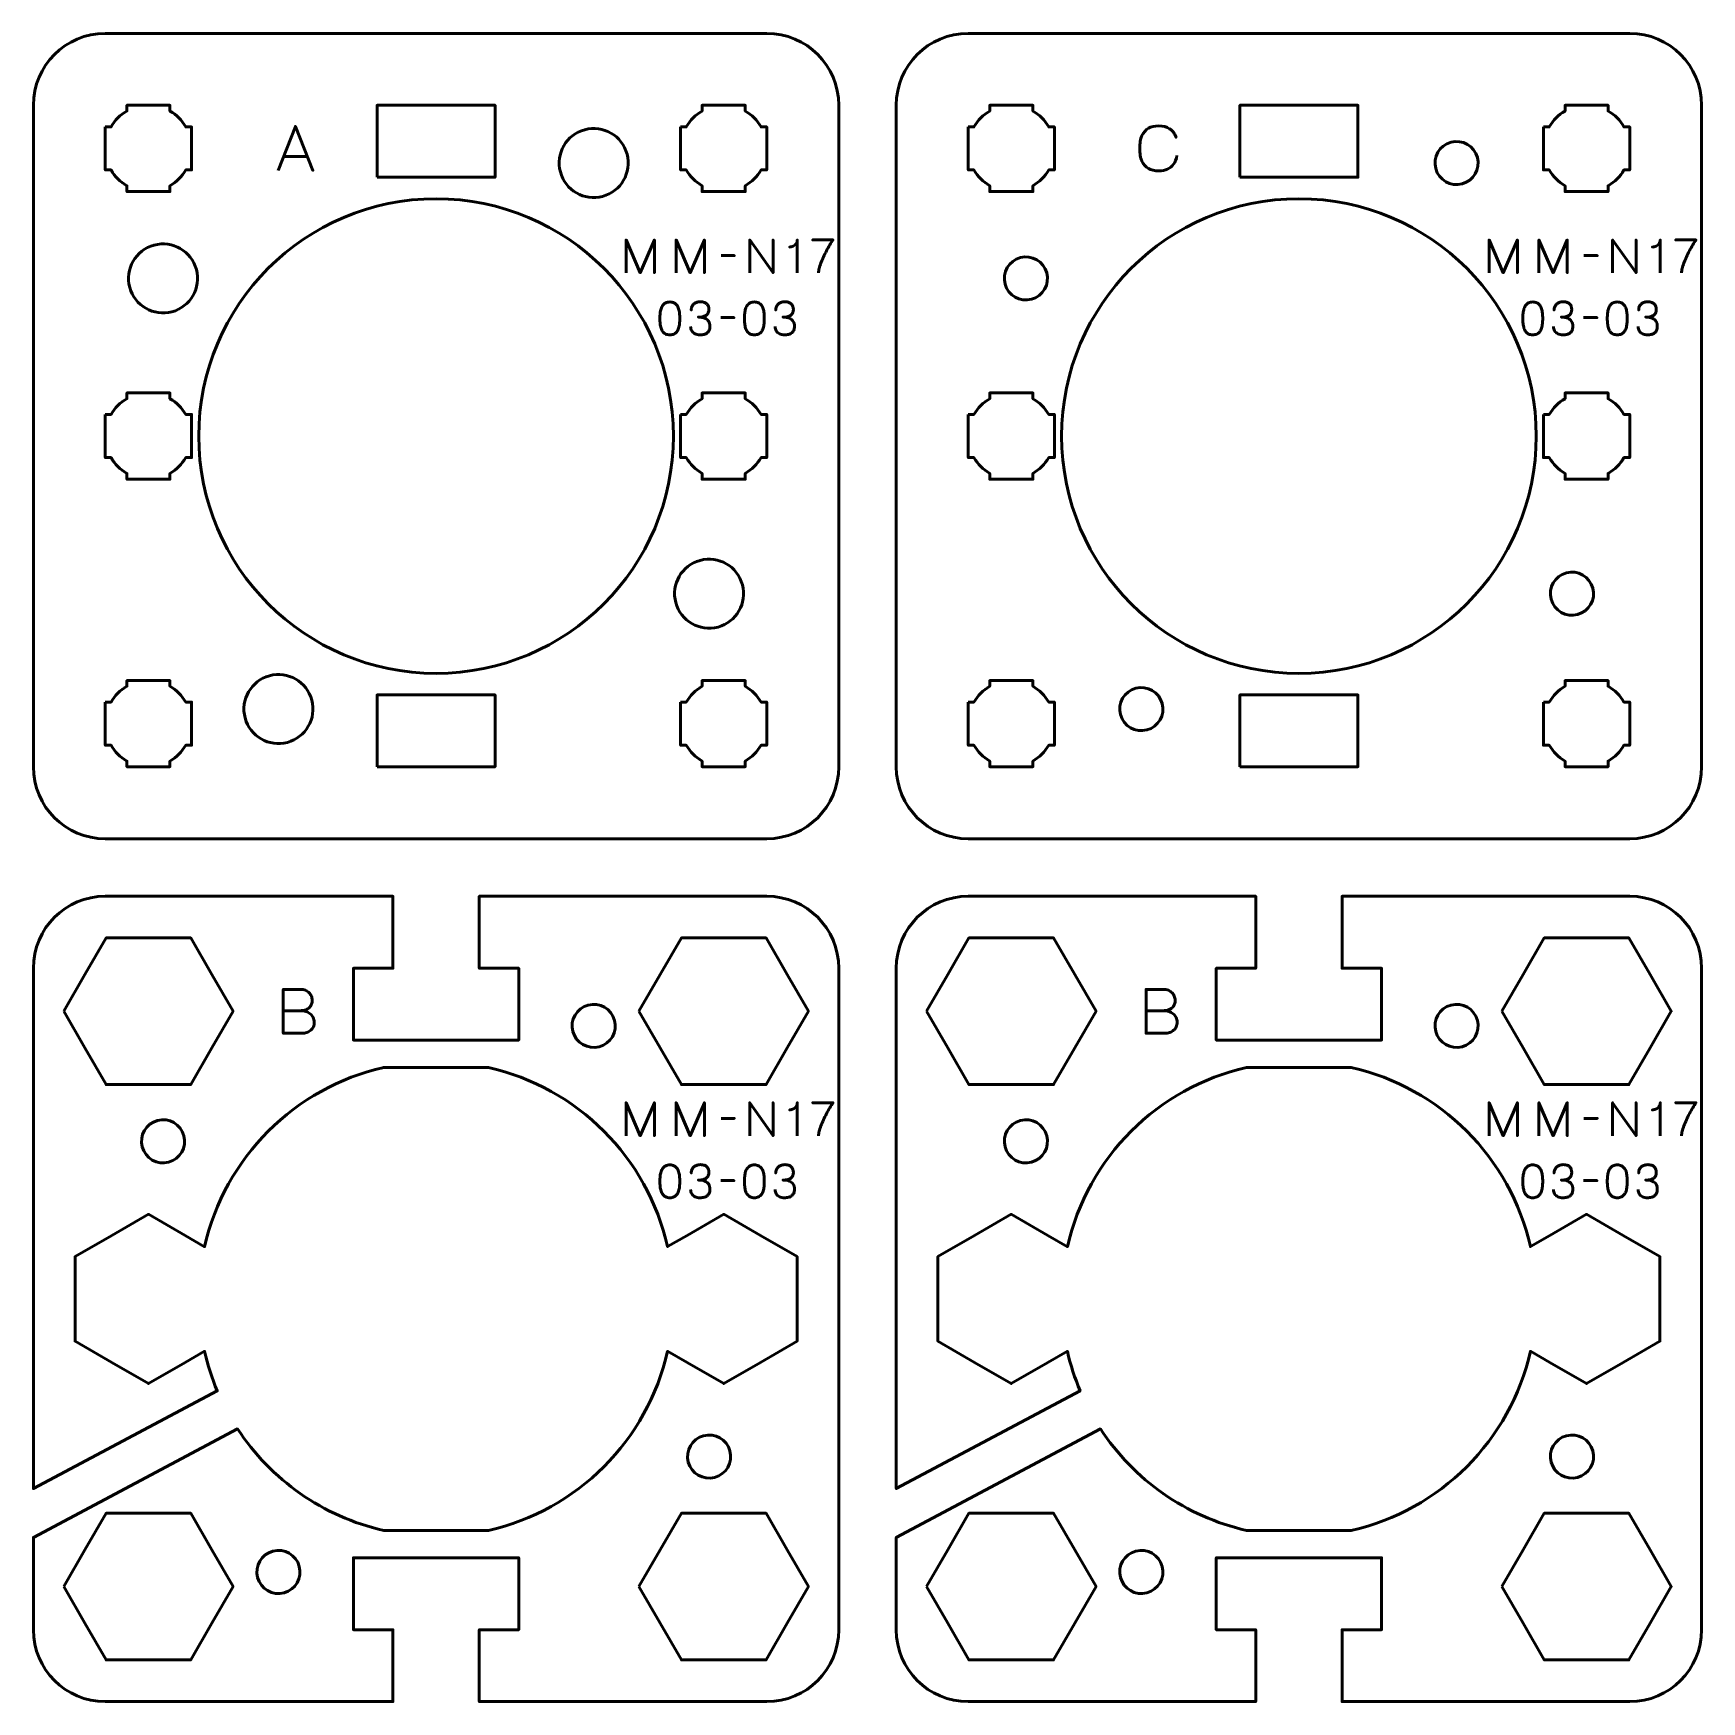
# Model space of a CAD drawing. Header units: centimetres. Extents: x -16.3 to -4.7, y -20.6 to -9.1.
import ezdxf

# ---------------------------------------------------------------- set-up
doc = ezdxf.new("R2010")
doc.units = ezdxf.units.CM
doc.header["$MEASUREMENT"] = 0
doc.layers.add('Layer 1', color=7, linetype='Continuous')

msp = doc.modelspace()

# ---------------------------------------------------------------- linework, layer by layer
at = {"layer": 'Layer 1', "lineweight": 53}
for points in [[(-13.91, -10.05), (-13.09, -10.05), (-13.09, -9.55), (-13.91, -9.55), (-13.91, -10.05)], [(-7.91, -10.05), (-7.09, -10.05), (-7.09, -9.55), (-7.91, -9.55), (-7.91, -10.05)], [(-13.91, -14.15), (-13.09, -14.15), (-13.09, -13.65), (-13.91, -13.65), (-13.91, -14.15)], [(-7.91, -14.15), (-7.09, -14.15), (-7.09, -13.65), (-7.91, -13.65), (-7.91, -14.15)]]:
    msp.add_lwpolyline(points, close=True, dxfattribs=at)
for points, knots in [([(-16.3, -14.15), (-16.3, -14.15), (-16.3, -9.55), (-16.3, -9.55), (-16.3, -9.55), (-16.3, -9.27391), (-16.07609, -9.05), (-15.8, -9.05), (-15.8, -9.05), (-15.8, -9.05), (-11.2, -9.05), (-11.2, -9.05), (-11.2, -9.05), (-10.92391, -9.05), (-10.7, -9.27391), (-10.7, -9.55), (-10.7, -9.55), (-10.7, -9.55), (-10.7, -14.15), (-10.7, -14.15), (-10.7, -14.15), (-10.7, -14.42609), (-10.92391, -14.65), (-11.2, -14.65), (-11.2, -14.65), (-11.2, -14.65), (-15.8, -14.65), (-15.8, -14.65), (-15.8, -14.65), (-16.07609, -14.65), (-16.3, -14.42609), (-16.3, -14.15)], [0, 0, 0, 0, 0.125, 0.125, 0.125, 0.125, 0.25, 0.25, 0.25, 0.25, 0.375, 0.375, 0.375, 0.375, 0.5, 0.5, 0.5, 0.5, 0.625, 0.625, 0.625, 0.625, 0.75, 0.75, 0.75, 0.75, 0.875, 0.875, 0.875, 0.875, 1, 1, 1, 1]), ([(-10.3, -14.15), (-10.3, -14.15), (-10.3, -9.55), (-10.3, -9.55), (-10.3, -9.55), (-10.3, -9.27391), (-10.07609, -9.05), (-9.8, -9.05), (-9.8, -9.05), (-9.8, -9.05), (-5.2, -9.05), (-5.2, -9.05), (-5.2, -9.05), (-4.92391, -9.05), (-4.7, -9.27391), (-4.7, -9.55), (-4.7, -9.55), (-4.7, -9.55), (-4.7, -14.15), (-4.7, -14.15), (-4.7, -14.15), (-4.7, -14.42609), (-4.92391, -14.65), (-5.2, -14.65), (-5.2, -14.65), (-5.2, -14.65), (-9.8, -14.65), (-9.8, -14.65), (-9.8, -14.65), (-10.07609, -14.65), (-10.3, -14.42609), (-10.3, -14.15)], [0, 0, 0, 0, 0.125, 0.125, 0.125, 0.125, 0.25, 0.25, 0.25, 0.25, 0.375, 0.375, 0.375, 0.375, 0.5, 0.5, 0.5, 0.5, 0.625, 0.625, 0.625, 0.625, 0.75, 0.75, 0.75, 0.75, 0.875, 0.875, 0.875, 0.875, 1, 1, 1, 1]), ([(-15.8, -9.7), (-15.8, -9.7), (-15.75985, -9.7), (-15.75985, -9.7), (-15.75985, -9.7), (-15.7335, -9.65447), (-15.69553, -9.6165), (-15.65, -9.59015), (-15.65, -9.59015), (-15.65, -9.59015), (-15.65, -9.55), (-15.65, -9.55), (-15.65, -9.55), (-15.65, -9.55), (-15.5, -9.55), (-15.5, -9.55), (-15.5, -9.55), (-15.5, -9.55), (-15.35, -9.55), (-15.35, -9.55), (-15.35, -9.55), (-15.35, -9.55), (-15.35, -9.59015), (-15.35, -9.59015), (-15.35, -9.59015), (-15.30447, -9.6165), (-15.2665, -9.65447), (-15.24015, -9.7), (-15.24015, -9.7), (-15.24015, -9.7), (-15.2, -9.7), (-15.2, -9.7), (-15.2, -9.7), (-15.2, -9.7), (-15.2, -9.85), (-15.2, -9.85), (-15.2, -9.85), (-15.2, -9.85), (-15.2, -10), (-15.2, -10), (-15.2, -10), (-15.2, -10), (-15.24015, -10), (-15.24015, -10), (-15.24015, -10), (-15.2665, -10.04553), (-15.30447, -10.0835), (-15.35, -10.10985), (-15.35, -10.10985), (-15.35, -10.10985), (-15.35, -10.15), (-15.35, -10.15), (-15.35, -10.15), (-15.35, -10.15), (-15.5, -10.15), (-15.5, -10.15), (-15.5, -10.15), (-15.5, -10.15), (-15.65, -10.15), (-15.65, -10.15), (-15.65, -10.15), (-15.65, -10.15), (-15.65, -10.10985), (-15.65, -10.10985), (-15.65, -10.10985), (-15.69553, -10.0835), (-15.7335, -10.04553), (-15.75985, -10), (-15.75985, -10), (-15.75985, -10), (-15.8, -10), (-15.8, -10), (-15.8, -10), (-15.8, -10), (-15.8, -9.85), (-15.8, -9.85), (-15.8, -9.85), (-15.8, -9.85), (-15.8, -9.7), (-15.8, -9.7)], [0, 0, 0, 0, 0.05, 0.05, 0.05, 0.05, 0.1, 0.1, 0.1, 0.1, 0.15, 0.15, 0.15, 0.15, 0.2, 0.2, 0.2, 0.2, 0.25, 0.25, 0.25, 0.25, 0.3, 0.3, 0.3, 0.3, 0.35, 0.35, 0.35, 0.35, 0.4, 0.4, 0.4, 0.4, 0.45, 0.45, 0.45, 0.45, 0.5, 0.5, 0.5, 0.5, 0.55, 0.55, 0.55, 0.55, 0.6, 0.6, 0.6, 0.6, 0.65, 0.65, 0.65, 0.65, 0.7, 0.7, 0.7, 0.7, 0.75, 0.75, 0.75, 0.75, 0.8, 0.8, 0.8, 0.8, 0.85, 0.85, 0.85, 0.85, 0.9, 0.9, 0.9, 0.9, 0.95, 0.95, 0.95, 0.95, 1, 1, 1, 1]), ([(-11.8, -9.7), (-11.8, -9.7), (-11.75985, -9.7), (-11.75985, -9.7), (-11.75985, -9.7), (-11.7335, -9.65447), (-11.69553, -9.6165), (-11.65, -9.59015), (-11.65, -9.59015), (-11.65, -9.59015), (-11.65, -9.55), (-11.65, -9.55), (-11.65, -9.55), (-11.65, -9.55), (-11.5, -9.55), (-11.5, -9.55), (-11.5, -9.55), (-11.5, -9.55), (-11.35, -9.55), (-11.35, -9.55), (-11.35, -9.55), (-11.35, -9.55), (-11.35, -9.59015), (-11.35, -9.59015), (-11.35, -9.59015), (-11.30447, -9.6165), (-11.2665, -9.65447), (-11.24015, -9.7), (-11.24015, -9.7), (-11.24015, -9.7), (-11.2, -9.7), (-11.2, -9.7), (-11.2, -9.7), (-11.2, -9.7), (-11.2, -9.85), (-11.2, -9.85), (-11.2, -9.85), (-11.2, -9.85), (-11.2, -10), (-11.2, -10), (-11.2, -10), (-11.2, -10), (-11.24015, -10), (-11.24015, -10), (-11.24015, -10), (-11.2665, -10.04553), (-11.30447, -10.0835), (-11.35, -10.10985), (-11.35, -10.10985), (-11.35, -10.10985), (-11.35, -10.15), (-11.35, -10.15), (-11.35, -10.15), (-11.35, -10.15), (-11.5, -10.15), (-11.5, -10.15), (-11.5, -10.15), (-11.5, -10.15), (-11.65, -10.15), (-11.65, -10.15), (-11.65, -10.15), (-11.65, -10.15), (-11.65, -10.10985), (-11.65, -10.10985), (-11.65, -10.10985), (-11.69553, -10.0835), (-11.7335, -10.04553), (-11.75985, -10), (-11.75985, -10), (-11.75985, -10), (-11.8, -10), (-11.8, -10), (-11.8, -10), (-11.8, -10), (-11.8, -9.85), (-11.8, -9.85), (-11.8, -9.85), (-11.8, -9.85), (-11.8, -9.7), (-11.8, -9.7)], [0, 0, 0, 0, 0.05, 0.05, 0.05, 0.05, 0.1, 0.1, 0.1, 0.1, 0.15, 0.15, 0.15, 0.15, 0.2, 0.2, 0.2, 0.2, 0.25, 0.25, 0.25, 0.25, 0.3, 0.3, 0.3, 0.3, 0.35, 0.35, 0.35, 0.35, 0.4, 0.4, 0.4, 0.4, 0.45, 0.45, 0.45, 0.45, 0.5, 0.5, 0.5, 0.5, 0.55, 0.55, 0.55, 0.55, 0.6, 0.6, 0.6, 0.6, 0.65, 0.65, 0.65, 0.65, 0.7, 0.7, 0.7, 0.7, 0.75, 0.75, 0.75, 0.75, 0.8, 0.8, 0.8, 0.8, 0.85, 0.85, 0.85, 0.85, 0.9, 0.9, 0.9, 0.9, 0.95, 0.95, 0.95, 0.95, 1, 1, 1, 1]), ([(-9.8, -9.7), (-9.8, -9.7), (-9.75985, -9.7), (-9.75985, -9.7), (-9.75985, -9.7), (-9.7335, -9.65447), (-9.69553, -9.6165), (-9.65, -9.59015), (-9.65, -9.59015), (-9.65, -9.59015), (-9.65, -9.55), (-9.65, -9.55), (-9.65, -9.55), (-9.65, -9.55), (-9.5, -9.55), (-9.5, -9.55), (-9.5, -9.55), (-9.5, -9.55), (-9.35, -9.55), (-9.35, -9.55), (-9.35, -9.55), (-9.35, -9.55), (-9.35, -9.59015), (-9.35, -9.59015), (-9.35, -9.59015), (-9.30447, -9.6165), (-9.2665, -9.65447), (-9.24015, -9.7), (-9.24015, -9.7), (-9.24015, -9.7), (-9.2, -9.7), (-9.2, -9.7), (-9.2, -9.7), (-9.2, -9.7), (-9.2, -9.85), (-9.2, -9.85), (-9.2, -9.85), (-9.2, -9.85), (-9.2, -10), (-9.2, -10), (-9.2, -10), (-9.2, -10), (-9.24015, -10), (-9.24015, -10), (-9.24015, -10), (-9.2665, -10.04553), (-9.30447, -10.0835), (-9.35, -10.10985), (-9.35, -10.10985), (-9.35, -10.10985), (-9.35, -10.15), (-9.35, -10.15), (-9.35, -10.15), (-9.35, -10.15), (-9.5, -10.15), (-9.5, -10.15), (-9.5, -10.15), (-9.5, -10.15), (-9.65, -10.15), (-9.65, -10.15), (-9.65, -10.15), (-9.65, -10.15), (-9.65, -10.10985), (-9.65, -10.10985), (-9.65, -10.10985), (-9.69553, -10.0835), (-9.7335, -10.04553), (-9.75985, -10), (-9.75985, -10), (-9.75985, -10), (-9.8, -10), (-9.8, -10), (-9.8, -10), (-9.8, -10), (-9.8, -9.85), (-9.8, -9.85), (-9.8, -9.85), (-9.8, -9.85), (-9.8, -9.7), (-9.8, -9.7)], [0, 0, 0, 0, 0.05, 0.05, 0.05, 0.05, 0.1, 0.1, 0.1, 0.1, 0.15, 0.15, 0.15, 0.15, 0.2, 0.2, 0.2, 0.2, 0.25, 0.25, 0.25, 0.25, 0.3, 0.3, 0.3, 0.3, 0.35, 0.35, 0.35, 0.35, 0.4, 0.4, 0.4, 0.4, 0.45, 0.45, 0.45, 0.45, 0.5, 0.5, 0.5, 0.5, 0.55, 0.55, 0.55, 0.55, 0.6, 0.6, 0.6, 0.6, 0.65, 0.65, 0.65, 0.65, 0.7, 0.7, 0.7, 0.7, 0.75, 0.75, 0.75, 0.75, 0.8, 0.8, 0.8, 0.8, 0.85, 0.85, 0.85, 0.85, 0.9, 0.9, 0.9, 0.9, 0.95, 0.95, 0.95, 0.95, 1, 1, 1, 1]), ([(-5.8, -9.7), (-5.8, -9.7), (-5.75985, -9.7), (-5.75985, -9.7), (-5.75985, -9.7), (-5.7335, -9.65447), (-5.69553, -9.6165), (-5.65, -9.59015), (-5.65, -9.59015), (-5.65, -9.59015), (-5.65, -9.55), (-5.65, -9.55), (-5.65, -9.55), (-5.65, -9.55), (-5.5, -9.55), (-5.5, -9.55), (-5.5, -9.55), (-5.5, -9.55), (-5.35, -9.55), (-5.35, -9.55), (-5.35, -9.55), (-5.35, -9.55), (-5.35, -9.59015), (-5.35, -9.59015), (-5.35, -9.59015), (-5.30447, -9.6165), (-5.2665, -9.65447), (-5.24015, -9.7), (-5.24015, -9.7), (-5.24015, -9.7), (-5.2, -9.7), (-5.2, -9.7), (-5.2, -9.7), (-5.2, -9.7), (-5.2, -9.85), (-5.2, -9.85), (-5.2, -9.85), (-5.2, -9.85), (-5.2, -10), (-5.2, -10), (-5.2, -10), (-5.2, -10), (-5.24015, -10), (-5.24015, -10), (-5.24015, -10), (-5.2665, -10.04553), (-5.30447, -10.0835), (-5.35, -10.10985), (-5.35, -10.10985), (-5.35, -10.10985), (-5.35, -10.15), (-5.35, -10.15), (-5.35, -10.15), (-5.35, -10.15), (-5.5, -10.15), (-5.5, -10.15), (-5.5, -10.15), (-5.5, -10.15), (-5.65, -10.15), (-5.65, -10.15), (-5.65, -10.15), (-5.65, -10.15), (-5.65, -10.10985), (-5.65, -10.10985), (-5.65, -10.10985), (-5.69553, -10.0835), (-5.7335, -10.04553), (-5.75985, -10), (-5.75985, -10), (-5.75985, -10), (-5.8, -10), (-5.8, -10), (-5.8, -10), (-5.8, -10), (-5.8, -9.85), (-5.8, -9.85), (-5.8, -9.85), (-5.8, -9.85), (-5.8, -9.7), (-5.8, -9.7)], [0, 0, 0, 0, 0.05, 0.05, 0.05, 0.05, 0.1, 0.1, 0.1, 0.1, 0.15, 0.15, 0.15, 0.15, 0.2, 0.2, 0.2, 0.2, 0.25, 0.25, 0.25, 0.25, 0.3, 0.3, 0.3, 0.3, 0.35, 0.35, 0.35, 0.35, 0.4, 0.4, 0.4, 0.4, 0.45, 0.45, 0.45, 0.45, 0.5, 0.5, 0.5, 0.5, 0.55, 0.55, 0.55, 0.55, 0.6, 0.6, 0.6, 0.6, 0.65, 0.65, 0.65, 0.65, 0.7, 0.7, 0.7, 0.7, 0.75, 0.75, 0.75, 0.75, 0.8, 0.8, 0.8, 0.8, 0.85, 0.85, 0.85, 0.85, 0.9, 0.9, 0.9, 0.9, 0.95, 0.95, 0.95, 0.95, 1, 1, 1, 1]), ([(-12.63569, -10.01376), (-12.66999, -9.88577), (-12.59401, -9.75417), (-12.46602, -9.71988), (-12.46602, -9.71988), (-12.33802, -9.68558), (-12.20642, -9.76156), (-12.17213, -9.88955), (-12.17213, -9.88955), (-12.13783, -10.01755), (-12.21381, -10.14915), (-12.3418, -10.18344), (-12.3418, -10.18344), (-12.4698, -10.21774), (-12.6014, -10.14176), (-12.63569, -10.01376)], [0, 0, 0, 0, 0.25, 0.25, 0.25, 0.25, 0.5, 0.5, 0.5, 0.5, 0.75, 0.75, 0.75, 0.75, 1, 1, 1, 1]), ([(-6.54878, -9.99048), (-6.57021, -9.91048), (-6.52272, -9.82823), (-6.44273, -9.80679), (-6.44273, -9.80679), (-6.36273, -9.78536), (-6.28048, -9.83285), (-6.25905, -9.91284), (-6.25905, -9.91284), (-6.23761, -9.99284), (-6.2851, -10.07509), (-6.36509, -10.09652), (-6.36509, -10.09652), (-6.44509, -10.11796), (-6.52734, -10.07047), (-6.54878, -9.99048)], [0, 0, 0, 0, 0.25, 0.25, 0.25, 0.25, 0.5, 0.5, 0.5, 0.5, 0.75, 0.75, 0.75, 0.75, 1, 1, 1, 1]), ([(-15.14993, -11.85001), (-15.14993, -10.9389), (-14.41104, -10.20001), (-13.49993, -10.20001), (-13.49993, -10.20001), (-12.58882, -10.20001), (-11.84993, -10.9389), (-11.84993, -11.85001), (-11.84993, -11.85001), (-11.84993, -12.76112), (-12.58882, -13.50001), (-13.49993, -13.50001), (-13.49993, -13.50001), (-14.41104, -13.50001), (-15.14993, -12.76112), (-15.14993, -11.85001)], [0, 0, 0, 0, 0.25, 0.25, 0.25, 0.25, 0.5, 0.5, 0.5, 0.5, 0.75, 0.75, 0.75, 0.75, 1, 1, 1, 1]), ([(-9.14993, -11.85001), (-9.14993, -10.9389), (-8.41104, -10.20001), (-7.49993, -10.20001), (-7.49993, -10.20001), (-6.58882, -10.20001), (-5.84993, -10.9389), (-5.84993, -11.85001), (-5.84993, -11.85001), (-5.84993, -12.76112), (-6.58882, -13.50001), (-7.49993, -13.50001), (-7.49993, -13.50001), (-8.41104, -13.50001), (-9.14993, -12.76112), (-9.14993, -11.85001)], [0, 0, 0, 0, 0.25, 0.25, 0.25, 0.25, 0.5, 0.5, 0.5, 0.5, 0.75, 0.75, 0.75, 0.75, 1, 1, 1, 1]), ([(-15.63007, -10.8161), (-15.66437, -10.68811), (-15.58839, -10.55651), (-15.46039, -10.52221), (-15.46039, -10.52221), (-15.3324, -10.48792), (-15.2008, -10.5639), (-15.1665, -10.69189), (-15.1665, -10.69189), (-15.13221, -10.81988), (-15.20819, -10.95149), (-15.33618, -10.98578), (-15.33618, -10.98578), (-15.46417, -11.02008), (-15.59578, -10.9441), (-15.63007, -10.8161)], [0, 0, 0, 0, 0.25, 0.25, 0.25, 0.25, 0.5, 0.5, 0.5, 0.5, 0.75, 0.75, 0.75, 0.75, 1, 1, 1, 1]), ([(-9.54313, -10.79286), (-9.56457, -10.71286), (-9.51708, -10.63061), (-9.43709, -10.60918), (-9.43709, -10.60918), (-9.35709, -10.58774), (-9.27484, -10.63523), (-9.25341, -10.71522), (-9.25341, -10.71522), (-9.23197, -10.79522), (-9.27946, -10.87747), (-9.35945, -10.8989), (-9.35945, -10.8989), (-9.43945, -10.92034), (-9.5217, -10.87285), (-9.54313, -10.79286)], [0, 0, 0, 0, 0.25, 0.25, 0.25, 0.25, 0.5, 0.5, 0.5, 0.5, 0.75, 0.75, 0.75, 0.75, 1, 1, 1, 1]), ([(-15.8, -11.7), (-15.8, -11.7), (-15.75985, -11.7), (-15.75985, -11.7), (-15.75985, -11.7), (-15.7335, -11.65447), (-15.69553, -11.6165), (-15.65, -11.59015), (-15.65, -11.59015), (-15.65, -11.59015), (-15.65, -11.55), (-15.65, -11.55), (-15.65, -11.55), (-15.65, -11.55), (-15.5, -11.55), (-15.5, -11.55), (-15.5, -11.55), (-15.5, -11.55), (-15.35, -11.55), (-15.35, -11.55), (-15.35, -11.55), (-15.35, -11.55), (-15.35, -11.59015), (-15.35, -11.59015), (-15.35, -11.59015), (-15.30447, -11.6165), (-15.2665, -11.65447), (-15.24015, -11.7), (-15.24015, -11.7), (-15.24015, -11.7), (-15.2, -11.7), (-15.2, -11.7), (-15.2, -11.7), (-15.2, -11.7), (-15.2, -11.85), (-15.2, -11.85), (-15.2, -11.85), (-15.2, -11.85), (-15.2, -12), (-15.2, -12), (-15.2, -12), (-15.2, -12), (-15.24015, -12), (-15.24015, -12), (-15.24015, -12), (-15.2665, -12.04553), (-15.30447, -12.0835), (-15.35, -12.10985), (-15.35, -12.10985), (-15.35, -12.10985), (-15.35, -12.15), (-15.35, -12.15), (-15.35, -12.15), (-15.35, -12.15), (-15.5, -12.15), (-15.5, -12.15), (-15.5, -12.15), (-15.5, -12.15), (-15.65, -12.15), (-15.65, -12.15), (-15.65, -12.15), (-15.65, -12.15), (-15.65, -12.10985), (-15.65, -12.10985), (-15.65, -12.10985), (-15.69553, -12.0835), (-15.7335, -12.04553), (-15.75985, -12), (-15.75985, -12), (-15.75985, -12), (-15.8, -12), (-15.8, -12), (-15.8, -12), (-15.8, -12), (-15.8, -11.85), (-15.8, -11.85), (-15.8, -11.85), (-15.8, -11.85), (-15.8, -11.7), (-15.8, -11.7)], [0, 0, 0, 0, 0.05, 0.05, 0.05, 0.05, 0.1, 0.1, 0.1, 0.1, 0.15, 0.15, 0.15, 0.15, 0.2, 0.2, 0.2, 0.2, 0.25, 0.25, 0.25, 0.25, 0.3, 0.3, 0.3, 0.3, 0.35, 0.35, 0.35, 0.35, 0.4, 0.4, 0.4, 0.4, 0.45, 0.45, 0.45, 0.45, 0.5, 0.5, 0.5, 0.5, 0.55, 0.55, 0.55, 0.55, 0.6, 0.6, 0.6, 0.6, 0.65, 0.65, 0.65, 0.65, 0.7, 0.7, 0.7, 0.7, 0.75, 0.75, 0.75, 0.75, 0.8, 0.8, 0.8, 0.8, 0.85, 0.85, 0.85, 0.85, 0.9, 0.9, 0.9, 0.9, 0.95, 0.95, 0.95, 0.95, 1, 1, 1, 1]), ([(-11.8, -11.7), (-11.8, -11.7), (-11.75985, -11.7), (-11.75985, -11.7), (-11.75985, -11.7), (-11.7335, -11.65447), (-11.69553, -11.6165), (-11.65, -11.59015), (-11.65, -11.59015), (-11.65, -11.59015), (-11.65, -11.55), (-11.65, -11.55), (-11.65, -11.55), (-11.65, -11.55), (-11.5, -11.55), (-11.5, -11.55), (-11.5, -11.55), (-11.5, -11.55), (-11.35, -11.55), (-11.35, -11.55), (-11.35, -11.55), (-11.35, -11.55), (-11.35, -11.59015), (-11.35, -11.59015), (-11.35, -11.59015), (-11.30447, -11.6165), (-11.2665, -11.65447), (-11.24015, -11.7), (-11.24015, -11.7), (-11.24015, -11.7), (-11.2, -11.7), (-11.2, -11.7), (-11.2, -11.7), (-11.2, -11.7), (-11.2, -11.85), (-11.2, -11.85), (-11.2, -11.85), (-11.2, -11.85), (-11.2, -12), (-11.2, -12), (-11.2, -12), (-11.2, -12), (-11.24015, -12), (-11.24015, -12), (-11.24015, -12), (-11.2665, -12.04553), (-11.30447, -12.0835), (-11.35, -12.10985), (-11.35, -12.10985), (-11.35, -12.10985), (-11.35, -12.15), (-11.35, -12.15), (-11.35, -12.15), (-11.35, -12.15), (-11.5, -12.15), (-11.5, -12.15), (-11.5, -12.15), (-11.5, -12.15), (-11.65, -12.15), (-11.65, -12.15), (-11.65, -12.15), (-11.65, -12.15), (-11.65, -12.10985), (-11.65, -12.10985), (-11.65, -12.10985), (-11.69553, -12.0835), (-11.7335, -12.04553), (-11.75985, -12), (-11.75985, -12), (-11.75985, -12), (-11.8, -12), (-11.8, -12), (-11.8, -12), (-11.8, -12), (-11.8, -11.85), (-11.8, -11.85), (-11.8, -11.85), (-11.8, -11.85), (-11.8, -11.7), (-11.8, -11.7)], [0, 0, 0, 0, 0.05, 0.05, 0.05, 0.05, 0.1, 0.1, 0.1, 0.1, 0.15, 0.15, 0.15, 0.15, 0.2, 0.2, 0.2, 0.2, 0.25, 0.25, 0.25, 0.25, 0.3, 0.3, 0.3, 0.3, 0.35, 0.35, 0.35, 0.35, 0.4, 0.4, 0.4, 0.4, 0.45, 0.45, 0.45, 0.45, 0.5, 0.5, 0.5, 0.5, 0.55, 0.55, 0.55, 0.55, 0.6, 0.6, 0.6, 0.6, 0.65, 0.65, 0.65, 0.65, 0.7, 0.7, 0.7, 0.7, 0.75, 0.75, 0.75, 0.75, 0.8, 0.8, 0.8, 0.8, 0.85, 0.85, 0.85, 0.85, 0.9, 0.9, 0.9, 0.9, 0.95, 0.95, 0.95, 0.95, 1, 1, 1, 1]), ([(-9.8, -11.7), (-9.8, -11.7), (-9.75985, -11.7), (-9.75985, -11.7), (-9.75985, -11.7), (-9.7335, -11.65447), (-9.69553, -11.6165), (-9.65, -11.59015), (-9.65, -11.59015), (-9.65, -11.59015), (-9.65, -11.55), (-9.65, -11.55), (-9.65, -11.55), (-9.65, -11.55), (-9.5, -11.55), (-9.5, -11.55), (-9.5, -11.55), (-9.5, -11.55), (-9.35, -11.55), (-9.35, -11.55), (-9.35, -11.55), (-9.35, -11.55), (-9.35, -11.59015), (-9.35, -11.59015), (-9.35, -11.59015), (-9.30447, -11.6165), (-9.2665, -11.65447), (-9.24015, -11.7), (-9.24015, -11.7), (-9.24015, -11.7), (-9.2, -11.7), (-9.2, -11.7), (-9.2, -11.7), (-9.2, -11.7), (-9.2, -11.85), (-9.2, -11.85), (-9.2, -11.85), (-9.2, -11.85), (-9.2, -12), (-9.2, -12), (-9.2, -12), (-9.2, -12), (-9.24015, -12), (-9.24015, -12), (-9.24015, -12), (-9.2665, -12.04553), (-9.30447, -12.0835), (-9.35, -12.10985), (-9.35, -12.10985), (-9.35, -12.10985), (-9.35, -12.15), (-9.35, -12.15), (-9.35, -12.15), (-9.35, -12.15), (-9.5, -12.15), (-9.5, -12.15), (-9.5, -12.15), (-9.5, -12.15), (-9.65, -12.15), (-9.65, -12.15), (-9.65, -12.15), (-9.65, -12.15), (-9.65, -12.10985), (-9.65, -12.10985), (-9.65, -12.10985), (-9.69553, -12.0835), (-9.7335, -12.04553), (-9.75985, -12), (-9.75985, -12), (-9.75985, -12), (-9.8, -12), (-9.8, -12), (-9.8, -12), (-9.8, -12), (-9.8, -11.85), (-9.8, -11.85), (-9.8, -11.85), (-9.8, -11.85), (-9.8, -11.7), (-9.8, -11.7)], [0, 0, 0, 0, 0.05, 0.05, 0.05, 0.05, 0.1, 0.1, 0.1, 0.1, 0.15, 0.15, 0.15, 0.15, 0.2, 0.2, 0.2, 0.2, 0.25, 0.25, 0.25, 0.25, 0.3, 0.3, 0.3, 0.3, 0.35, 0.35, 0.35, 0.35, 0.4, 0.4, 0.4, 0.4, 0.45, 0.45, 0.45, 0.45, 0.5, 0.5, 0.5, 0.5, 0.55, 0.55, 0.55, 0.55, 0.6, 0.6, 0.6, 0.6, 0.65, 0.65, 0.65, 0.65, 0.7, 0.7, 0.7, 0.7, 0.75, 0.75, 0.75, 0.75, 0.8, 0.8, 0.8, 0.8, 0.85, 0.85, 0.85, 0.85, 0.9, 0.9, 0.9, 0.9, 0.95, 0.95, 0.95, 0.95, 1, 1, 1, 1]), ([(-5.8, -11.7), (-5.8, -11.7), (-5.75985, -11.7), (-5.75985, -11.7), (-5.75985, -11.7), (-5.7335, -11.65447), (-5.69553, -11.6165), (-5.65, -11.59015), (-5.65, -11.59015), (-5.65, -11.59015), (-5.65, -11.55), (-5.65, -11.55), (-5.65, -11.55), (-5.65, -11.55), (-5.5, -11.55), (-5.5, -11.55), (-5.5, -11.55), (-5.5, -11.55), (-5.35, -11.55), (-5.35, -11.55), (-5.35, -11.55), (-5.35, -11.55), (-5.35, -11.59015), (-5.35, -11.59015), (-5.35, -11.59015), (-5.30447, -11.6165), (-5.2665, -11.65447), (-5.24015, -11.7), (-5.24015, -11.7), (-5.24015, -11.7), (-5.2, -11.7), (-5.2, -11.7), (-5.2, -11.7), (-5.2, -11.7), (-5.2, -11.85), (-5.2, -11.85), (-5.2, -11.85), (-5.2, -11.85), (-5.2, -12), (-5.2, -12), (-5.2, -12), (-5.2, -12), (-5.24015, -12), (-5.24015, -12), (-5.24015, -12), (-5.2665, -12.04553), (-5.30447, -12.0835), (-5.35, -12.10985), (-5.35, -12.10985), (-5.35, -12.10985), (-5.35, -12.15), (-5.35, -12.15), (-5.35, -12.15), (-5.35, -12.15), (-5.5, -12.15), (-5.5, -12.15), (-5.5, -12.15), (-5.5, -12.15), (-5.65, -12.15), (-5.65, -12.15), (-5.65, -12.15), (-5.65, -12.15), (-5.65, -12.10985), (-5.65, -12.10985), (-5.65, -12.10985), (-5.69553, -12.0835), (-5.7335, -12.04553), (-5.75985, -12), (-5.75985, -12), (-5.75985, -12), (-5.8, -12), (-5.8, -12), (-5.8, -12), (-5.8, -12), (-5.8, -11.85), (-5.8, -11.85), (-5.8, -11.85), (-5.8, -11.85), (-5.8, -11.7), (-5.8, -11.7)], [0, 0, 0, 0, 0.05, 0.05, 0.05, 0.05, 0.1, 0.1, 0.1, 0.1, 0.15, 0.15, 0.15, 0.15, 0.2, 0.2, 0.2, 0.2, 0.25, 0.25, 0.25, 0.25, 0.3, 0.3, 0.3, 0.3, 0.35, 0.35, 0.35, 0.35, 0.4, 0.4, 0.4, 0.4, 0.45, 0.45, 0.45, 0.45, 0.5, 0.5, 0.5, 0.5, 0.55, 0.55, 0.55, 0.55, 0.6, 0.6, 0.6, 0.6, 0.65, 0.65, 0.65, 0.65, 0.7, 0.7, 0.7, 0.7, 0.75, 0.75, 0.75, 0.75, 0.8, 0.8, 0.8, 0.8, 0.85, 0.85, 0.85, 0.85, 0.9, 0.9, 0.9, 0.9, 0.95, 0.95, 0.95, 0.95, 1, 1, 1, 1]), ([(-11.83336, -13.00814), (-11.86765, -12.88014), (-11.79167, -12.74854), (-11.66368, -12.71425), (-11.66368, -12.71425), (-11.53569, -12.67995), (-11.40408, -12.75593), (-11.36979, -12.88392), (-11.36979, -12.88392), (-11.33549, -13.01192), (-11.41147, -13.14352), (-11.53947, -13.17781), (-11.53947, -13.17781), (-11.66746, -13.21211), (-11.79906, -13.13613), (-11.83336, -13.00814)], [0, 0, 0, 0, 0.25, 0.25, 0.25, 0.25, 0.5, 0.5, 0.5, 0.5, 0.75, 0.75, 0.75, 0.75, 1, 1, 1, 1]), ([(-5.74644, -12.98484), (-5.76787, -12.90485), (-5.72038, -12.8226), (-5.64039, -12.80117), (-5.64039, -12.80117), (-5.5604, -12.77974), (-5.47815, -12.82722), (-5.45671, -12.90721), (-5.45671, -12.90721), (-5.43528, -12.98721), (-5.48277, -13.06946), (-5.56276, -13.09089), (-5.56276, -13.09089), (-5.64275, -13.11232), (-5.725, -13.06484), (-5.74644, -12.98484)], [0, 0, 0, 0, 0.25, 0.25, 0.25, 0.25, 0.5, 0.5, 0.5, 0.5, 0.75, 0.75, 0.75, 0.75, 1, 1, 1, 1]), ([(-15.8, -13.7), (-15.8, -13.7), (-15.75985, -13.7), (-15.75985, -13.7), (-15.75985, -13.7), (-15.7335, -13.65447), (-15.69553, -13.6165), (-15.65, -13.59015), (-15.65, -13.59015), (-15.65, -13.59015), (-15.65, -13.55), (-15.65, -13.55), (-15.65, -13.55), (-15.65, -13.55), (-15.5, -13.55), (-15.5, -13.55), (-15.5, -13.55), (-15.5, -13.55), (-15.35, -13.55), (-15.35, -13.55), (-15.35, -13.55), (-15.35, -13.55), (-15.35, -13.59015), (-15.35, -13.59015), (-15.35, -13.59015), (-15.30447, -13.6165), (-15.2665, -13.65447), (-15.24015, -13.7), (-15.24015, -13.7), (-15.24015, -13.7), (-15.2, -13.7), (-15.2, -13.7), (-15.2, -13.7), (-15.2, -13.7), (-15.2, -13.85), (-15.2, -13.85), (-15.2, -13.85), (-15.2, -13.85), (-15.2, -14), (-15.2, -14), (-15.2, -14), (-15.2, -14), (-15.24015, -14), (-15.24015, -14), (-15.24015, -14), (-15.2665, -14.04553), (-15.30447, -14.0835), (-15.35, -14.10985), (-15.35, -14.10985), (-15.35, -14.10985), (-15.35, -14.15), (-15.35, -14.15), (-15.35, -14.15), (-15.35, -14.15), (-15.5, -14.15), (-15.5, -14.15), (-15.5, -14.15), (-15.5, -14.15), (-15.65, -14.15), (-15.65, -14.15), (-15.65, -14.15), (-15.65, -14.15), (-15.65, -14.10985), (-15.65, -14.10985), (-15.65, -14.10985), (-15.69553, -14.0835), (-15.7335, -14.04553), (-15.75985, -14), (-15.75985, -14), (-15.75985, -14), (-15.8, -14), (-15.8, -14), (-15.8, -14), (-15.8, -14), (-15.8, -13.85), (-15.8, -13.85), (-15.8, -13.85), (-15.8, -13.85), (-15.8, -13.7), (-15.8, -13.7)], [0, 0, 0, 0, 0.05, 0.05, 0.05, 0.05, 0.1, 0.1, 0.1, 0.1, 0.15, 0.15, 0.15, 0.15, 0.2, 0.2, 0.2, 0.2, 0.25, 0.25, 0.25, 0.25, 0.3, 0.3, 0.3, 0.3, 0.35, 0.35, 0.35, 0.35, 0.4, 0.4, 0.4, 0.4, 0.45, 0.45, 0.45, 0.45, 0.5, 0.5, 0.5, 0.5, 0.55, 0.55, 0.55, 0.55, 0.6, 0.6, 0.6, 0.6, 0.65, 0.65, 0.65, 0.65, 0.7, 0.7, 0.7, 0.7, 0.75, 0.75, 0.75, 0.75, 0.8, 0.8, 0.8, 0.8, 0.85, 0.85, 0.85, 0.85, 0.9, 0.9, 0.9, 0.9, 0.95, 0.95, 0.95, 0.95, 1, 1, 1, 1]), ([(-14.82773, -13.81047), (-14.86203, -13.68248), (-14.78605, -13.55088), (-14.65806, -13.51658), (-14.65806, -13.51658), (-14.53006, -13.48229), (-14.39846, -13.55827), (-14.36417, -13.68626), (-14.36417, -13.68626), (-14.32987, -13.81425), (-14.40585, -13.94586), (-14.53384, -13.98015), (-14.53384, -13.98015), (-14.66184, -14.01445), (-14.79344, -13.93847), (-14.82773, -13.81047)], [0, 0, 0, 0, 0.25, 0.25, 0.25, 0.25, 0.5, 0.5, 0.5, 0.5, 0.75, 0.75, 0.75, 0.75, 1, 1, 1, 1]), ([(-11.8, -13.7), (-11.8, -13.7), (-11.75985, -13.7), (-11.75985, -13.7), (-11.75985, -13.7), (-11.7335, -13.65447), (-11.69553, -13.6165), (-11.65, -13.59015), (-11.65, -13.59015), (-11.65, -13.59015), (-11.65, -13.55), (-11.65, -13.55), (-11.65, -13.55), (-11.65, -13.55), (-11.5, -13.55), (-11.5, -13.55), (-11.5, -13.55), (-11.5, -13.55), (-11.35, -13.55), (-11.35, -13.55), (-11.35, -13.55), (-11.35, -13.55), (-11.35, -13.59015), (-11.35, -13.59015), (-11.35, -13.59015), (-11.30447, -13.6165), (-11.2665, -13.65447), (-11.24015, -13.7), (-11.24015, -13.7), (-11.24015, -13.7), (-11.2, -13.7), (-11.2, -13.7), (-11.2, -13.7), (-11.2, -13.7), (-11.2, -13.85), (-11.2, -13.85), (-11.2, -13.85), (-11.2, -13.85), (-11.2, -14), (-11.2, -14), (-11.2, -14), (-11.2, -14), (-11.24015, -14), (-11.24015, -14), (-11.24015, -14), (-11.2665, -14.04553), (-11.30447, -14.0835), (-11.35, -14.10985), (-11.35, -14.10985), (-11.35, -14.10985), (-11.35, -14.15), (-11.35, -14.15), (-11.35, -14.15), (-11.35, -14.15), (-11.5, -14.15), (-11.5, -14.15), (-11.5, -14.15), (-11.5, -14.15), (-11.65, -14.15), (-11.65, -14.15), (-11.65, -14.15), (-11.65, -14.15), (-11.65, -14.10985), (-11.65, -14.10985), (-11.65, -14.10985), (-11.69553, -14.0835), (-11.7335, -14.04553), (-11.75985, -14), (-11.75985, -14), (-11.75985, -14), (-11.8, -14), (-11.8, -14), (-11.8, -14), (-11.8, -14), (-11.8, -13.85), (-11.8, -13.85), (-11.8, -13.85), (-11.8, -13.85), (-11.8, -13.7), (-11.8, -13.7)], [0, 0, 0, 0, 0.05, 0.05, 0.05, 0.05, 0.1, 0.1, 0.1, 0.1, 0.15, 0.15, 0.15, 0.15, 0.2, 0.2, 0.2, 0.2, 0.25, 0.25, 0.25, 0.25, 0.3, 0.3, 0.3, 0.3, 0.35, 0.35, 0.35, 0.35, 0.4, 0.4, 0.4, 0.4, 0.45, 0.45, 0.45, 0.45, 0.5, 0.5, 0.5, 0.5, 0.55, 0.55, 0.55, 0.55, 0.6, 0.6, 0.6, 0.6, 0.65, 0.65, 0.65, 0.65, 0.7, 0.7, 0.7, 0.7, 0.75, 0.75, 0.75, 0.75, 0.8, 0.8, 0.8, 0.8, 0.85, 0.85, 0.85, 0.85, 0.9, 0.9, 0.9, 0.9, 0.95, 0.95, 0.95, 0.95, 1, 1, 1, 1]), ([(-9.8, -13.7), (-9.8, -13.7), (-9.75985, -13.7), (-9.75985, -13.7), (-9.75985, -13.7), (-9.7335, -13.65447), (-9.69553, -13.6165), (-9.65, -13.59015), (-9.65, -13.59015), (-9.65, -13.59015), (-9.65, -13.55), (-9.65, -13.55), (-9.65, -13.55), (-9.65, -13.55), (-9.5, -13.55), (-9.5, -13.55), (-9.5, -13.55), (-9.5, -13.55), (-9.35, -13.55), (-9.35, -13.55), (-9.35, -13.55), (-9.35, -13.55), (-9.35, -13.59015), (-9.35, -13.59015), (-9.35, -13.59015), (-9.30447, -13.6165), (-9.2665, -13.65447), (-9.24015, -13.7), (-9.24015, -13.7), (-9.24015, -13.7), (-9.2, -13.7), (-9.2, -13.7), (-9.2, -13.7), (-9.2, -13.7), (-9.2, -13.85), (-9.2, -13.85), (-9.2, -13.85), (-9.2, -13.85), (-9.2, -14), (-9.2, -14), (-9.2, -14), (-9.2, -14), (-9.24015, -14), (-9.24015, -14), (-9.24015, -14), (-9.2665, -14.04553), (-9.30447, -14.0835), (-9.35, -14.10985), (-9.35, -14.10985), (-9.35, -14.10985), (-9.35, -14.15), (-9.35, -14.15), (-9.35, -14.15), (-9.35, -14.15), (-9.5, -14.15), (-9.5, -14.15), (-9.5, -14.15), (-9.5, -14.15), (-9.65, -14.15), (-9.65, -14.15), (-9.65, -14.15), (-9.65, -14.15), (-9.65, -14.10985), (-9.65, -14.10985), (-9.65, -14.10985), (-9.69553, -14.0835), (-9.7335, -14.04553), (-9.75985, -14), (-9.75985, -14), (-9.75985, -14), (-9.8, -14), (-9.8, -14), (-9.8, -14), (-9.8, -14), (-9.8, -13.85), (-9.8, -13.85), (-9.8, -13.85), (-9.8, -13.85), (-9.8, -13.7), (-9.8, -13.7)], [0, 0, 0, 0, 0.05, 0.05, 0.05, 0.05, 0.1, 0.1, 0.1, 0.1, 0.15, 0.15, 0.15, 0.15, 0.2, 0.2, 0.2, 0.2, 0.25, 0.25, 0.25, 0.25, 0.3, 0.3, 0.3, 0.3, 0.35, 0.35, 0.35, 0.35, 0.4, 0.4, 0.4, 0.4, 0.45, 0.45, 0.45, 0.45, 0.5, 0.5, 0.5, 0.5, 0.55, 0.55, 0.55, 0.55, 0.6, 0.6, 0.6, 0.6, 0.65, 0.65, 0.65, 0.65, 0.7, 0.7, 0.7, 0.7, 0.75, 0.75, 0.75, 0.75, 0.8, 0.8, 0.8, 0.8, 0.85, 0.85, 0.85, 0.85, 0.9, 0.9, 0.9, 0.9, 0.95, 0.95, 0.95, 0.95, 1, 1, 1, 1]), ([(-5.8, -13.7), (-5.8, -13.7), (-5.75985, -13.7), (-5.75985, -13.7), (-5.75985, -13.7), (-5.7335, -13.65447), (-5.69553, -13.6165), (-5.65, -13.59015), (-5.65, -13.59015), (-5.65, -13.59015), (-5.65, -13.55), (-5.65, -13.55), (-5.65, -13.55), (-5.65, -13.55), (-5.5, -13.55), (-5.5, -13.55), (-5.5, -13.55), (-5.5, -13.55), (-5.35, -13.55), (-5.35, -13.55), (-5.35, -13.55), (-5.35, -13.55), (-5.35, -13.59015), (-5.35, -13.59015), (-5.35, -13.59015), (-5.30447, -13.6165), (-5.2665, -13.65447), (-5.24015, -13.7), (-5.24015, -13.7), (-5.24015, -13.7), (-5.2, -13.7), (-5.2, -13.7), (-5.2, -13.7), (-5.2, -13.7), (-5.2, -13.85), (-5.2, -13.85), (-5.2, -13.85), (-5.2, -13.85), (-5.2, -14), (-5.2, -14), (-5.2, -14), (-5.2, -14), (-5.24015, -14), (-5.24015, -14), (-5.24015, -14), (-5.2665, -14.04553), (-5.30447, -14.0835), (-5.35, -14.10985), (-5.35, -14.10985), (-5.35, -14.10985), (-5.35, -14.15), (-5.35, -14.15), (-5.35, -14.15), (-5.35, -14.15), (-5.5, -14.15), (-5.5, -14.15), (-5.5, -14.15), (-5.5, -14.15), (-5.65, -14.15), (-5.65, -14.15), (-5.65, -14.15), (-5.65, -14.15), (-5.65, -14.10985), (-5.65, -14.10985), (-5.65, -14.10985), (-5.69553, -14.0835), (-5.7335, -14.04553), (-5.75985, -14), (-5.75985, -14), (-5.75985, -14), (-5.8, -14), (-5.8, -14), (-5.8, -14), (-5.8, -14), (-5.8, -13.85), (-5.8, -13.85), (-5.8, -13.85), (-5.8, -13.85), (-5.8, -13.7), (-5.8, -13.7)], [0, 0, 0, 0, 0.05, 0.05, 0.05, 0.05, 0.1, 0.1, 0.1, 0.1, 0.15, 0.15, 0.15, 0.15, 0.2, 0.2, 0.2, 0.2, 0.25, 0.25, 0.25, 0.25, 0.3, 0.3, 0.3, 0.3, 0.35, 0.35, 0.35, 0.35, 0.4, 0.4, 0.4, 0.4, 0.45, 0.45, 0.45, 0.45, 0.5, 0.5, 0.5, 0.5, 0.55, 0.55, 0.55, 0.55, 0.6, 0.6, 0.6, 0.6, 0.65, 0.65, 0.65, 0.65, 0.7, 0.7, 0.7, 0.7, 0.75, 0.75, 0.75, 0.75, 0.8, 0.8, 0.8, 0.8, 0.85, 0.85, 0.85, 0.85, 0.9, 0.9, 0.9, 0.9, 0.95, 0.95, 0.95, 0.95, 1, 1, 1, 1]), ([(-8.74081, -13.78718), (-8.76225, -13.70719), (-8.71476, -13.62493), (-8.63477, -13.6035), (-8.63477, -13.6035), (-8.55477, -13.58206), (-8.47252, -13.62955), (-8.45108, -13.70955), (-8.45108, -13.70955), (-8.42965, -13.78954), (-8.47714, -13.8718), (-8.55713, -13.89323), (-8.55713, -13.89323), (-8.63713, -13.91467), (-8.71938, -13.86718), (-8.74081, -13.78718)], [0, 0, 0, 0, 0.25, 0.25, 0.25, 0.25, 0.5, 0.5, 0.5, 0.5, 0.75, 0.75, 0.75, 0.75, 1, 1, 1, 1]), ([(-16.3, -20.15), (-16.3, -20.15), (-16.3, -19.50867), (-16.3, -19.50867), (-16.3, -19.50867), (-16.3, -19.50867), (-14.88036, -18.75383), (-14.88036, -18.75383), (-14.88036, -18.75383), (-14.64934, -19.10591), (-14.28729, -19.36435), (-13.86355, -19.4597), (-13.86355, -19.4597), (-13.86355, -19.4597), (-13.13643, -19.45973), (-13.13643, -19.45973), (-13.13643, -19.45973), (-12.51715, -19.32043), (-12.02954, -18.83285), (-11.8902, -18.21361), (-11.8902, -18.21361), (-11.8902, -18.21361), (-11.755, -18.29166), (-11.755, -18.29166), (-11.755, -18.29166), (-11.755, -18.29166), (-11.5, -18.4389), (-11.5, -18.4389), (-11.5, -18.4389), (-11.5, -18.4389), (-11.245, -18.29166), (-11.245, -18.29166), (-11.245, -18.29166), (-11.245, -18.29166), (-10.99, -18.14445), (-10.99, -18.14445), (-10.99, -18.14445), (-10.99, -18.14445), (-10.99, -17.85), (-10.99, -17.85), (-10.99, -17.85), (-10.99, -17.85), (-10.99, -17.55555), (-10.99, -17.55555), (-10.99, -17.55555), (-10.99, -17.55555), (-11.245, -17.40834), (-11.245, -17.40834), (-11.245, -17.40834), (-11.245, -17.40834), (-11.5, -17.2611), (-11.5, -17.2611), (-11.5, -17.2611), (-11.5, -17.2611), (-11.755, -17.40834), (-11.755, -17.40834), (-11.755, -17.40834), (-11.755, -17.40834), (-11.8902, -17.48639), (-11.8902, -17.48639), (-11.8902, -17.48639), (-12.02956, -16.86716), (-12.51716, -16.37959), (-13.13644, -16.24029), (-13.13644, -16.24029), (-13.13644, -16.24029), (-13.86356, -16.24029), (-13.86356, -16.24029), (-13.86356, -16.24029), (-14.48278, -16.37964), (-14.97032, -16.86723), (-15.10964, -17.48648), (-15.10964, -17.48648), (-15.10964, -17.48648), (-15.245, -17.40834), (-15.245, -17.40834), (-15.245, -17.40834), (-15.245, -17.40834), (-15.5, -17.2611), (-15.5, -17.2611), (-15.5, -17.2611), (-15.5, -17.2611), (-15.755, -17.40834), (-15.755, -17.40834), (-15.755, -17.40834), (-15.755, -17.40834), (-16.01, -17.55555), (-16.01, -17.55555), (-16.01, -17.55555), (-16.01, -17.55555), (-16.01, -17.85), (-16.01, -17.85), (-16.01, -17.85), (-16.01, -17.85), (-16.01, -18.14445), (-16.01, -18.14445), (-16.01, -18.14445), (-16.01, -18.14445), (-15.755, -18.29166), (-15.755, -18.29166), (-15.755, -18.29166), (-15.755, -18.29166), (-15.5, -18.4389), (-15.5, -18.4389), (-15.5, -18.4389), (-15.5, -18.4389), (-15.245, -18.29166), (-15.245, -18.29166), (-15.245, -18.29166), (-15.245, -18.29166), (-15.10967, -18.21354), (-15.10967, -18.21354), (-15.10967, -18.21354), (-15.08824, -18.30877), (-15.05854, -18.40086), (-15.02144, -18.48908), (-15.02144, -18.48908), (-15.02144, -18.48908), (-16.3, -19.1689), (-16.3, -19.1689), (-16.3, -19.1689), (-16.3, -19.1689), (-16.3, -15.55), (-16.3, -15.55), (-16.3, -15.55), (-16.3, -15.27391), (-16.07609, -15.05), (-15.8, -15.05), (-15.8, -15.05), (-15.8, -15.05), (-13.8, -15.05), (-13.8, -15.05), (-13.8, -15.05), (-13.8, -15.05), (-13.8, -15.55), (-13.8, -15.55), (-13.8, -15.55), (-13.8, -15.55), (-14.075, -15.55), (-14.075, -15.55), (-14.075, -15.55), (-14.075, -15.55), (-14.075, -16.05), (-14.075, -16.05), (-14.075, -16.05), (-14.075, -16.05), (-12.925, -16.05), (-12.925, -16.05), (-12.925, -16.05), (-12.925, -16.05), (-12.925, -15.55), (-12.925, -15.55), (-12.925, -15.55), (-12.925, -15.55), (-13.2, -15.55), (-13.2, -15.55), (-13.2, -15.55), (-13.2, -15.55), (-13.2, -15.05), (-13.2, -15.05), (-13.2, -15.05), (-13.2, -15.05), (-11.2, -15.05), (-11.2, -15.05), (-11.2, -15.05), (-10.92391, -15.05), (-10.7, -15.27391), (-10.7, -15.55), (-10.7, -15.55), (-10.7, -15.55), (-10.7, -20.15), (-10.7, -20.15), (-10.7, -20.15), (-10.7, -20.42609), (-10.92391, -20.65), (-11.2, -20.65), (-11.2, -20.65), (-11.2, -20.65), (-13.2, -20.65), (-13.2, -20.65), (-13.2, -20.65), (-13.2, -20.65), (-13.2, -20.15), (-13.2, -20.15), (-13.2, -20.15), (-13.2, -20.15), (-12.925, -20.15), (-12.925, -20.15), (-12.925, -20.15), (-12.925, -20.15), (-12.925, -19.65), (-12.925, -19.65), (-12.925, -19.65), (-12.925, -19.65), (-14.075, -19.65), (-14.075, -19.65), (-14.075, -19.65), (-14.075, -19.65), (-14.075, -20.15), (-14.075, -20.15), (-14.075, -20.15), (-14.075, -20.15), (-13.8, -20.15), (-13.8, -20.15), (-13.8, -20.15), (-13.8, -20.15), (-13.8, -20.65), (-13.8, -20.65), (-13.8, -20.65), (-13.8, -20.65), (-15.8, -20.65), (-15.8, -20.65), (-15.8, -20.65), (-16.07609, -20.65), (-16.3, -20.42609), (-16.3, -20.15)], [0, 0, 0, 0, 0.01851852, 0.01851852, 0.01851852, 0.01851852, 0.03703704, 0.03703704, 0.03703704, 0.03703704, 0.05555556, 0.05555556, 0.05555556, 0.05555556, 0.07407407, 0.07407407, 0.07407407, 0.07407407, 0.09259259, 0.09259259, 0.09259259, 0.09259259, 0.11111111, 0.11111111, 0.11111111, 0.11111111, 0.12962963, 0.12962963, 0.12962963, 0.12962963, 0.14814815, 0.14814815, 0.14814815, 0.14814815, 0.16666667, 0.16666667, 0.16666667, 0.16666667, 0.18518519, 0.18518519, 0.18518519, 0.18518519, 0.2037037, 0.2037037, 0.2037037, 0.2037037, 0.22222222, 0.22222222, 0.22222222, 0.22222222, 0.24074074, 0.24074074, 0.24074074, 0.24074074, 0.25925926, 0.25925926, 0.25925926, 0.25925926, 0.27777778, 0.27777778, 0.27777778, 0.27777778, 0.2962963, 0.2962963, 0.2962963, 0.2962963, 0.31481481, 0.31481481, 0.31481481, 0.31481481, 0.33333333, 0.33333333, 0.33333333, 0.33333333, 0.35185185, 0.35185185, 0.35185185, 0.35185185, 0.37037037, 0.37037037, 0.37037037, 0.37037037, 0.38888889, 0.38888889, 0.38888889, 0.38888889, 0.40740741, 0.40740741, 0.40740741, 0.40740741, 0.42592593, 0.42592593, 0.42592593, 0.42592593, 0.44444444, 0.44444444, 0.44444444, 0.44444444, 0.46296296, 0.46296296, 0.46296296, 0.46296296, 0.48148148, 0.48148148, 0.48148148, 0.48148148, 0.5, 0.5, 0.5, 0.5, 0.51851852, 0.51851852, 0.51851852, 0.51851852, 0.53703704, 0.53703704, 0.53703704, 0.53703704, 0.55555556, 0.55555556, 0.55555556, 0.55555556, 0.57407407, 0.57407407, 0.57407407, 0.57407407, 0.59259259, 0.59259259, 0.59259259, 0.59259259, 0.61111111, 0.61111111, 0.61111111, 0.61111111, 0.62962963, 0.62962963, 0.62962963, 0.62962963, 0.64814815, 0.64814815, 0.64814815, 0.64814815, 0.66666667, 0.66666667, 0.66666667, 0.66666667, 0.68518519, 0.68518519, 0.68518519, 0.68518519, 0.7037037, 0.7037037, 0.7037037, 0.7037037, 0.72222222, 0.72222222, 0.72222222, 0.72222222, 0.74074074, 0.74074074, 0.74074074, 0.74074074, 0.75925926, 0.75925926, 0.75925926, 0.75925926, 0.77777778, 0.77777778, 0.77777778, 0.77777778, 0.7962963, 0.7962963, 0.7962963, 0.7962963, 0.81481481, 0.81481481, 0.81481481, 0.81481481, 0.83333333, 0.83333333, 0.83333333, 0.83333333, 0.85185185, 0.85185185, 0.85185185, 0.85185185, 0.87037037, 0.87037037, 0.87037037, 0.87037037, 0.88888889, 0.88888889, 0.88888889, 0.88888889, 0.90740741, 0.90740741, 0.90740741, 0.90740741, 0.92592593, 0.92592593, 0.92592593, 0.92592593, 0.94444444, 0.94444444, 0.94444444, 0.94444444, 0.96296296, 0.96296296, 0.96296296, 0.96296296, 0.98148148, 0.98148148, 0.98148148, 0.98148148, 1, 1, 1, 1]), ([(-10.3, -20.15), (-10.3, -20.15), (-10.3, -19.50867), (-10.3, -19.50867), (-10.3, -19.50867), (-10.3, -19.50867), (-8.88036, -18.75383), (-8.88036, -18.75383), (-8.88036, -18.75383), (-8.64934, -19.10591), (-8.28729, -19.36435), (-7.86355, -19.4597), (-7.86355, -19.4597), (-7.86355, -19.4597), (-7.13643, -19.45973), (-7.13643, -19.45973), (-7.13643, -19.45973), (-6.51715, -19.32043), (-6.02954, -18.83285), (-5.8902, -18.21361), (-5.8902, -18.21361), (-5.8902, -18.21361), (-5.755, -18.29166), (-5.755, -18.29166), (-5.755, -18.29166), (-5.755, -18.29166), (-5.5, -18.4389), (-5.5, -18.4389), (-5.5, -18.4389), (-5.5, -18.4389), (-5.245, -18.29166), (-5.245, -18.29166), (-5.245, -18.29166), (-5.245, -18.29166), (-4.99, -18.14445), (-4.99, -18.14445), (-4.99, -18.14445), (-4.99, -18.14445), (-4.99, -17.85), (-4.99, -17.85), (-4.99, -17.85), (-4.99, -17.85), (-4.99, -17.55555), (-4.99, -17.55555), (-4.99, -17.55555), (-4.99, -17.55555), (-5.245, -17.40834), (-5.245, -17.40834), (-5.245, -17.40834), (-5.245, -17.40834), (-5.5, -17.2611), (-5.5, -17.2611), (-5.5, -17.2611), (-5.5, -17.2611), (-5.755, -17.40834), (-5.755, -17.40834), (-5.755, -17.40834), (-5.755, -17.40834), (-5.8902, -17.48639), (-5.8902, -17.48639), (-5.8902, -17.48639), (-6.02956, -16.86716), (-6.51716, -16.37959), (-7.13644, -16.24029), (-7.13644, -16.24029), (-7.13644, -16.24029), (-7.86356, -16.24029), (-7.86356, -16.24029), (-7.86356, -16.24029), (-8.48278, -16.37964), (-8.97032, -16.86723), (-9.10964, -17.48648), (-9.10964, -17.48648), (-9.10964, -17.48648), (-9.245, -17.40834), (-9.245, -17.40834), (-9.245, -17.40834), (-9.245, -17.40834), (-9.5, -17.2611), (-9.5, -17.2611), (-9.5, -17.2611), (-9.5, -17.2611), (-9.755, -17.40834), (-9.755, -17.40834), (-9.755, -17.40834), (-9.755, -17.40834), (-10.01, -17.55555), (-10.01, -17.55555), (-10.01, -17.55555), (-10.01, -17.55555), (-10.01, -17.85), (-10.01, -17.85), (-10.01, -17.85), (-10.01, -17.85), (-10.01, -18.14445), (-10.01, -18.14445), (-10.01, -18.14445), (-10.01, -18.14445), (-9.755, -18.29166), (-9.755, -18.29166), (-9.755, -18.29166), (-9.755, -18.29166), (-9.5, -18.4389), (-9.5, -18.4389), (-9.5, -18.4389), (-9.5, -18.4389), (-9.245, -18.29166), (-9.245, -18.29166), (-9.245, -18.29166), (-9.245, -18.29166), (-9.10967, -18.21354), (-9.10967, -18.21354), (-9.10967, -18.21354), (-9.08824, -18.30877), (-9.05854, -18.40086), (-9.02144, -18.48908), (-9.02144, -18.48908), (-9.02144, -18.48908), (-10.3, -19.1689), (-10.3, -19.1689), (-10.3, -19.1689), (-10.3, -19.1689), (-10.3, -15.55), (-10.3, -15.55), (-10.3, -15.55), (-10.3, -15.27391), (-10.07609, -15.05), (-9.8, -15.05), (-9.8, -15.05), (-9.8, -15.05), (-7.8, -15.05), (-7.8, -15.05), (-7.8, -15.05), (-7.8, -15.05), (-7.8, -15.55), (-7.8, -15.55), (-7.8, -15.55), (-7.8, -15.55), (-8.075, -15.55), (-8.075, -15.55), (-8.075, -15.55), (-8.075, -15.55), (-8.075, -16.05), (-8.075, -16.05), (-8.075, -16.05), (-8.075, -16.05), (-6.925, -16.05), (-6.925, -16.05), (-6.925, -16.05), (-6.925, -16.05), (-6.925, -15.55), (-6.925, -15.55), (-6.925, -15.55), (-6.925, -15.55), (-7.2, -15.55), (-7.2, -15.55), (-7.2, -15.55), (-7.2, -15.55), (-7.2, -15.05), (-7.2, -15.05), (-7.2, -15.05), (-7.2, -15.05), (-5.2, -15.05), (-5.2, -15.05), (-5.2, -15.05), (-4.92391, -15.05), (-4.7, -15.27391), (-4.7, -15.55), (-4.7, -15.55), (-4.7, -15.55), (-4.7, -20.15), (-4.7, -20.15), (-4.7, -20.15), (-4.7, -20.42609), (-4.92391, -20.65), (-5.2, -20.65), (-5.2, -20.65), (-5.2, -20.65), (-7.2, -20.65), (-7.2, -20.65), (-7.2, -20.65), (-7.2, -20.65), (-7.2, -20.15), (-7.2, -20.15), (-7.2, -20.15), (-7.2, -20.15), (-6.925, -20.15), (-6.925, -20.15), (-6.925, -20.15), (-6.925, -20.15), (-6.925, -19.65), (-6.925, -19.65), (-6.925, -19.65), (-6.925, -19.65), (-8.075, -19.65), (-8.075, -19.65), (-8.075, -19.65), (-8.075, -19.65), (-8.075, -20.15), (-8.075, -20.15), (-8.075, -20.15), (-8.075, -20.15), (-7.8, -20.15), (-7.8, -20.15), (-7.8, -20.15), (-7.8, -20.15), (-7.8, -20.65), (-7.8, -20.65), (-7.8, -20.65), (-7.8, -20.65), (-9.8, -20.65), (-9.8, -20.65), (-9.8, -20.65), (-10.07609, -20.65), (-10.3, -20.42609), (-10.3, -20.15)], [0, 0, 0, 0, 0.01851852, 0.01851852, 0.01851852, 0.01851852, 0.03703704, 0.03703704, 0.03703704, 0.03703704, 0.05555556, 0.05555556, 0.05555556, 0.05555556, 0.07407407, 0.07407407, 0.07407407, 0.07407407, 0.09259259, 0.09259259, 0.09259259, 0.09259259, 0.11111111, 0.11111111, 0.11111111, 0.11111111, 0.12962963, 0.12962963, 0.12962963, 0.12962963, 0.14814815, 0.14814815, 0.14814815, 0.14814815, 0.16666667, 0.16666667, 0.16666667, 0.16666667, 0.18518519, 0.18518519, 0.18518519, 0.18518519, 0.2037037, 0.2037037, 0.2037037, 0.2037037, 0.22222222, 0.22222222, 0.22222222, 0.22222222, 0.24074074, 0.24074074, 0.24074074, 0.24074074, 0.25925926, 0.25925926, 0.25925926, 0.25925926, 0.27777778, 0.27777778, 0.27777778, 0.27777778, 0.2962963, 0.2962963, 0.2962963, 0.2962963, 0.31481481, 0.31481481, 0.31481481, 0.31481481, 0.33333333, 0.33333333, 0.33333333, 0.33333333, 0.35185185, 0.35185185, 0.35185185, 0.35185185, 0.37037037, 0.37037037, 0.37037037, 0.37037037, 0.38888889, 0.38888889, 0.38888889, 0.38888889, 0.40740741, 0.40740741, 0.40740741, 0.40740741, 0.42592593, 0.42592593, 0.42592593, 0.42592593, 0.44444444, 0.44444444, 0.44444444, 0.44444444, 0.46296296, 0.46296296, 0.46296296, 0.46296296, 0.48148148, 0.48148148, 0.48148148, 0.48148148, 0.5, 0.5, 0.5, 0.5, 0.51851852, 0.51851852, 0.51851852, 0.51851852, 0.53703704, 0.53703704, 0.53703704, 0.53703704, 0.55555556, 0.55555556, 0.55555556, 0.55555556, 0.57407407, 0.57407407, 0.57407407, 0.57407407, 0.59259259, 0.59259259, 0.59259259, 0.59259259, 0.61111111, 0.61111111, 0.61111111, 0.61111111, 0.62962963, 0.62962963, 0.62962963, 0.62962963, 0.64814815, 0.64814815, 0.64814815, 0.64814815, 0.66666667, 0.66666667, 0.66666667, 0.66666667, 0.68518519, 0.68518519, 0.68518519, 0.68518519, 0.7037037, 0.7037037, 0.7037037, 0.7037037, 0.72222222, 0.72222222, 0.72222222, 0.72222222, 0.74074074, 0.74074074, 0.74074074, 0.74074074, 0.75925926, 0.75925926, 0.75925926, 0.75925926, 0.77777778, 0.77777778, 0.77777778, 0.77777778, 0.7962963, 0.7962963, 0.7962963, 0.7962963, 0.81481481, 0.81481481, 0.81481481, 0.81481481, 0.83333333, 0.83333333, 0.83333333, 0.83333333, 0.85185185, 0.85185185, 0.85185185, 0.85185185, 0.87037037, 0.87037037, 0.87037037, 0.87037037, 0.88888889, 0.88888889, 0.88888889, 0.88888889, 0.90740741, 0.90740741, 0.90740741, 0.90740741, 0.92592593, 0.92592593, 0.92592593, 0.92592593, 0.94444444, 0.94444444, 0.94444444, 0.94444444, 0.96296296, 0.96296296, 0.96296296, 0.96296296, 0.98148148, 0.98148148, 0.98148148, 0.98148148, 1, 1, 1, 1]), ([(-16.0889, -15.85), (-16.0889, -15.85), (-15.94166, -15.595), (-15.94166, -15.595), (-15.94166, -15.595), (-15.94166, -15.595), (-15.79445, -15.34), (-15.79445, -15.34), (-15.79445, -15.34), (-15.79445, -15.34), (-15.5, -15.34), (-15.5, -15.34), (-15.5, -15.34), (-15.5, -15.34), (-15.20555, -15.34), (-15.20555, -15.34), (-15.20555, -15.34), (-15.20555, -15.34), (-15.05834, -15.595), (-15.05834, -15.595), (-15.05834, -15.595), (-15.05834, -15.595), (-14.9111, -15.85), (-14.9111, -15.85), (-14.9111, -15.85), (-14.9111, -15.85), (-15.05834, -16.105), (-15.05834, -16.105), (-15.05834, -16.105), (-15.05834, -16.105), (-15.20555, -16.36), (-15.20555, -16.36), (-15.20555, -16.36), (-15.20555, -16.36), (-15.5, -16.36), (-15.5, -16.36), (-15.5, -16.36), (-15.5, -16.36), (-15.79445, -16.36), (-15.79445, -16.36), (-15.79445, -16.36), (-15.79445, -16.36), (-15.94166, -16.105), (-15.94166, -16.105), (-15.94166, -16.105), (-15.94166, -16.105), (-16.0889, -15.85), (-16.0889, -15.85)], [0, 0, 0, 0, 0.08333333, 0.08333333, 0.08333333, 0.08333333, 0.16666667, 0.16666667, 0.16666667, 0.16666667, 0.25, 0.25, 0.25, 0.25, 0.33333333, 0.33333333, 0.33333333, 0.33333333, 0.41666667, 0.41666667, 0.41666667, 0.41666667, 0.5, 0.5, 0.5, 0.5, 0.58333333, 0.58333333, 0.58333333, 0.58333333, 0.66666667, 0.66666667, 0.66666667, 0.66666667, 0.75, 0.75, 0.75, 0.75, 0.83333333, 0.83333333, 0.83333333, 0.83333333, 0.91666667, 0.91666667, 0.91666667, 0.91666667, 1, 1, 1, 1]), ([(-12.0889, -15.85), (-12.0889, -15.85), (-11.94166, -15.595), (-11.94166, -15.595), (-11.94166, -15.595), (-11.94166, -15.595), (-11.79445, -15.34), (-11.79445, -15.34), (-11.79445, -15.34), (-11.79445, -15.34), (-11.5, -15.34), (-11.5, -15.34), (-11.5, -15.34), (-11.5, -15.34), (-11.20555, -15.34), (-11.20555, -15.34), (-11.20555, -15.34), (-11.20555, -15.34), (-11.05834, -15.595), (-11.05834, -15.595), (-11.05834, -15.595), (-11.05834, -15.595), (-10.9111, -15.85), (-10.9111, -15.85), (-10.9111, -15.85), (-10.9111, -15.85), (-11.05834, -16.105), (-11.05834, -16.105), (-11.05834, -16.105), (-11.05834, -16.105), (-11.20555, -16.36), (-11.20555, -16.36), (-11.20555, -16.36), (-11.20555, -16.36), (-11.5, -16.36), (-11.5, -16.36), (-11.5, -16.36), (-11.5, -16.36), (-11.79445, -16.36), (-11.79445, -16.36), (-11.79445, -16.36), (-11.79445, -16.36), (-11.94166, -16.105), (-11.94166, -16.105), (-11.94166, -16.105), (-11.94166, -16.105), (-12.0889, -15.85), (-12.0889, -15.85)], [0, 0, 0, 0, 0.08333333, 0.08333333, 0.08333333, 0.08333333, 0.16666667, 0.16666667, 0.16666667, 0.16666667, 0.25, 0.25, 0.25, 0.25, 0.33333333, 0.33333333, 0.33333333, 0.33333333, 0.41666667, 0.41666667, 0.41666667, 0.41666667, 0.5, 0.5, 0.5, 0.5, 0.58333333, 0.58333333, 0.58333333, 0.58333333, 0.66666667, 0.66666667, 0.66666667, 0.66666667, 0.75, 0.75, 0.75, 0.75, 0.83333333, 0.83333333, 0.83333333, 0.83333333, 0.91666667, 0.91666667, 0.91666667, 0.91666667, 1, 1, 1, 1]), ([(-10.0889, -15.85), (-10.0889, -15.85), (-9.94166, -15.595), (-9.94166, -15.595), (-9.94166, -15.595), (-9.94166, -15.595), (-9.79445, -15.34), (-9.79445, -15.34), (-9.79445, -15.34), (-9.79445, -15.34), (-9.5, -15.34), (-9.5, -15.34), (-9.5, -15.34), (-9.5, -15.34), (-9.20555, -15.34), (-9.20555, -15.34), (-9.20555, -15.34), (-9.20555, -15.34), (-9.05834, -15.595), (-9.05834, -15.595), (-9.05834, -15.595), (-9.05834, -15.595), (-8.9111, -15.85), (-8.9111, -15.85), (-8.9111, -15.85), (-8.9111, -15.85), (-9.05834, -16.105), (-9.05834, -16.105), (-9.05834, -16.105), (-9.05834, -16.105), (-9.20555, -16.36), (-9.20555, -16.36), (-9.20555, -16.36), (-9.20555, -16.36), (-9.5, -16.36), (-9.5, -16.36), (-9.5, -16.36), (-9.5, -16.36), (-9.79445, -16.36), (-9.79445, -16.36), (-9.79445, -16.36), (-9.79445, -16.36), (-9.94166, -16.105), (-9.94166, -16.105), (-9.94166, -16.105), (-9.94166, -16.105), (-10.0889, -15.85), (-10.0889, -15.85)], [0, 0, 0, 0, 0.08333333, 0.08333333, 0.08333333, 0.08333333, 0.16666667, 0.16666667, 0.16666667, 0.16666667, 0.25, 0.25, 0.25, 0.25, 0.33333333, 0.33333333, 0.33333333, 0.33333333, 0.41666667, 0.41666667, 0.41666667, 0.41666667, 0.5, 0.5, 0.5, 0.5, 0.58333333, 0.58333333, 0.58333333, 0.58333333, 0.66666667, 0.66666667, 0.66666667, 0.66666667, 0.75, 0.75, 0.75, 0.75, 0.83333333, 0.83333333, 0.83333333, 0.83333333, 0.91666667, 0.91666667, 0.91666667, 0.91666667, 1, 1, 1, 1]), ([(-6.0889, -15.85), (-6.0889, -15.85), (-5.94166, -15.595), (-5.94166, -15.595), (-5.94166, -15.595), (-5.94166, -15.595), (-5.79445, -15.34), (-5.79445, -15.34), (-5.79445, -15.34), (-5.79445, -15.34), (-5.5, -15.34), (-5.5, -15.34), (-5.5, -15.34), (-5.5, -15.34), (-5.20555, -15.34), (-5.20555, -15.34), (-5.20555, -15.34), (-5.20555, -15.34), (-5.05834, -15.595), (-5.05834, -15.595), (-5.05834, -15.595), (-5.05834, -15.595), (-4.9111, -15.85), (-4.9111, -15.85), (-4.9111, -15.85), (-4.9111, -15.85), (-5.05834, -16.105), (-5.05834, -16.105), (-5.05834, -16.105), (-5.05834, -16.105), (-5.20555, -16.36), (-5.20555, -16.36), (-5.20555, -16.36), (-5.20555, -16.36), (-5.5, -16.36), (-5.5, -16.36), (-5.5, -16.36), (-5.5, -16.36), (-5.79445, -16.36), (-5.79445, -16.36), (-5.79445, -16.36), (-5.79445, -16.36), (-5.94166, -16.105), (-5.94166, -16.105), (-5.94166, -16.105), (-5.94166, -16.105), (-6.0889, -15.85), (-6.0889, -15.85)], [0, 0, 0, 0, 0.08333333, 0.08333333, 0.08333333, 0.08333333, 0.16666667, 0.16666667, 0.16666667, 0.16666667, 0.25, 0.25, 0.25, 0.25, 0.33333333, 0.33333333, 0.33333333, 0.33333333, 0.41666667, 0.41666667, 0.41666667, 0.41666667, 0.5, 0.5, 0.5, 0.5, 0.58333333, 0.58333333, 0.58333333, 0.58333333, 0.66666667, 0.66666667, 0.66666667, 0.66666667, 0.75, 0.75, 0.75, 0.75, 0.83333333, 0.83333333, 0.83333333, 0.83333333, 0.91666667, 0.91666667, 0.91666667, 0.91666667, 1, 1, 1, 1]), ([(-12.54878, -15.99048), (-12.57021, -15.91048), (-12.52272, -15.82823), (-12.44273, -15.80679), (-12.44273, -15.80679), (-12.36273, -15.78536), (-12.28048, -15.83285), (-12.25905, -15.91284), (-12.25905, -15.91284), (-12.23761, -15.99284), (-12.2851, -16.07509), (-12.36509, -16.09652), (-12.36509, -16.09652), (-12.44509, -16.11796), (-12.52734, -16.07047), (-12.54878, -15.99048)], [0, 0, 0, 0, 0.25, 0.25, 0.25, 0.25, 0.5, 0.5, 0.5, 0.5, 0.75, 0.75, 0.75, 0.75, 1, 1, 1, 1]), ([(-6.54878, -15.99048), (-6.57021, -15.91048), (-6.52272, -15.82823), (-6.44273, -15.80679), (-6.44273, -15.80679), (-6.36273, -15.78536), (-6.28048, -15.83285), (-6.25905, -15.91284), (-6.25905, -15.91284), (-6.23761, -15.99284), (-6.2851, -16.07509), (-6.36509, -16.09652), (-6.36509, -16.09652), (-6.44509, -16.11796), (-6.52734, -16.07047), (-6.54878, -15.99048)], [0, 0, 0, 0, 0.25, 0.25, 0.25, 0.25, 0.5, 0.5, 0.5, 0.5, 0.75, 0.75, 0.75, 0.75, 1, 1, 1, 1]), ([(-15.54315, -16.79281), (-15.56458, -16.71282), (-15.5171, -16.63057), (-15.4371, -16.60913), (-15.4371, -16.60913), (-15.35711, -16.5877), (-15.27486, -16.63519), (-15.25343, -16.71518), (-15.25343, -16.71518), (-15.23199, -16.79517), (-15.27948, -16.87742), (-15.35947, -16.89886), (-15.35947, -16.89886), (-15.43947, -16.92029), (-15.52172, -16.8728), (-15.54315, -16.79281)], [0, 0, 0, 0, 0.25, 0.25, 0.25, 0.25, 0.5, 0.5, 0.5, 0.5, 0.75, 0.75, 0.75, 0.75, 1, 1, 1, 1]), ([(-9.54315, -16.79281), (-9.56458, -16.71282), (-9.5171, -16.63057), (-9.4371, -16.60913), (-9.4371, -16.60913), (-9.35711, -16.5877), (-9.27486, -16.63519), (-9.25343, -16.71518), (-9.25343, -16.71518), (-9.23199, -16.79517), (-9.27948, -16.87742), (-9.35947, -16.89886), (-9.35947, -16.89886), (-9.43947, -16.92029), (-9.52172, -16.8728), (-9.54315, -16.79281)], [0, 0, 0, 0, 0.25, 0.25, 0.25, 0.25, 0.5, 0.5, 0.5, 0.5, 0.75, 0.75, 0.75, 0.75, 1, 1, 1, 1]), ([(-11.74644, -18.98484), (-11.76787, -18.90485), (-11.72038, -18.8226), (-11.64039, -18.80117), (-11.64039, -18.80117), (-11.5604, -18.77974), (-11.47815, -18.82722), (-11.45671, -18.90721), (-11.45671, -18.90721), (-11.43528, -18.98721), (-11.48277, -19.06946), (-11.56276, -19.09089), (-11.56276, -19.09089), (-11.64275, -19.11232), (-11.725, -19.06484), (-11.74644, -18.98484)], [0, 0, 0, 0, 0.25, 0.25, 0.25, 0.25, 0.5, 0.5, 0.5, 0.5, 0.75, 0.75, 0.75, 0.75, 1, 1, 1, 1]), ([(-5.74644, -18.98484), (-5.76787, -18.90485), (-5.72038, -18.8226), (-5.64039, -18.80117), (-5.64039, -18.80117), (-5.5604, -18.77974), (-5.47815, -18.82722), (-5.45671, -18.90721), (-5.45671, -18.90721), (-5.43528, -18.98721), (-5.48277, -19.06946), (-5.56276, -19.09089), (-5.56276, -19.09089), (-5.64275, -19.11232), (-5.725, -19.06484), (-5.74644, -18.98484)], [0, 0, 0, 0, 0.25, 0.25, 0.25, 0.25, 0.5, 0.5, 0.5, 0.5, 0.75, 0.75, 0.75, 0.75, 1, 1, 1, 1]), ([(-16.0889, -19.85), (-16.0889, -19.85), (-15.94166, -19.595), (-15.94166, -19.595), (-15.94166, -19.595), (-15.94166, -19.595), (-15.79445, -19.34), (-15.79445, -19.34), (-15.79445, -19.34), (-15.79445, -19.34), (-15.5, -19.34), (-15.5, -19.34), (-15.5, -19.34), (-15.5, -19.34), (-15.20555, -19.34), (-15.20555, -19.34), (-15.20555, -19.34), (-15.20555, -19.34), (-15.05834, -19.595), (-15.05834, -19.595), (-15.05834, -19.595), (-15.05834, -19.595), (-14.9111, -19.85), (-14.9111, -19.85), (-14.9111, -19.85), (-14.9111, -19.85), (-15.05834, -20.105), (-15.05834, -20.105), (-15.05834, -20.105), (-15.05834, -20.105), (-15.20555, -20.36), (-15.20555, -20.36), (-15.20555, -20.36), (-15.20555, -20.36), (-15.5, -20.36), (-15.5, -20.36), (-15.5, -20.36), (-15.5, -20.36), (-15.79445, -20.36), (-15.79445, -20.36), (-15.79445, -20.36), (-15.79445, -20.36), (-15.94166, -20.105), (-15.94166, -20.105), (-15.94166, -20.105), (-15.94166, -20.105), (-16.0889, -19.85), (-16.0889, -19.85)], [0, 0, 0, 0, 0.08333333, 0.08333333, 0.08333333, 0.08333333, 0.16666667, 0.16666667, 0.16666667, 0.16666667, 0.25, 0.25, 0.25, 0.25, 0.33333333, 0.33333333, 0.33333333, 0.33333333, 0.41666667, 0.41666667, 0.41666667, 0.41666667, 0.5, 0.5, 0.5, 0.5, 0.58333333, 0.58333333, 0.58333333, 0.58333333, 0.66666667, 0.66666667, 0.66666667, 0.66666667, 0.75, 0.75, 0.75, 0.75, 0.83333333, 0.83333333, 0.83333333, 0.83333333, 0.91666667, 0.91666667, 0.91666667, 0.91666667, 1, 1, 1, 1]), ([(-12.0889, -19.85), (-12.0889, -19.85), (-11.94166, -19.595), (-11.94166, -19.595), (-11.94166, -19.595), (-11.94166, -19.595), (-11.79445, -19.34), (-11.79445, -19.34), (-11.79445, -19.34), (-11.79445, -19.34), (-11.5, -19.34), (-11.5, -19.34), (-11.5, -19.34), (-11.5, -19.34), (-11.20555, -19.34), (-11.20555, -19.34), (-11.20555, -19.34), (-11.20555, -19.34), (-11.05834, -19.595), (-11.05834, -19.595), (-11.05834, -19.595), (-11.05834, -19.595), (-10.9111, -19.85), (-10.9111, -19.85), (-10.9111, -19.85), (-10.9111, -19.85), (-11.05834, -20.105), (-11.05834, -20.105), (-11.05834, -20.105), (-11.05834, -20.105), (-11.20555, -20.36), (-11.20555, -20.36), (-11.20555, -20.36), (-11.20555, -20.36), (-11.5, -20.36), (-11.5, -20.36), (-11.5, -20.36), (-11.5, -20.36), (-11.79445, -20.36), (-11.79445, -20.36), (-11.79445, -20.36), (-11.79445, -20.36), (-11.94166, -20.105), (-11.94166, -20.105), (-11.94166, -20.105), (-11.94166, -20.105), (-12.0889, -19.85), (-12.0889, -19.85)], [0, 0, 0, 0, 0.08333333, 0.08333333, 0.08333333, 0.08333333, 0.16666667, 0.16666667, 0.16666667, 0.16666667, 0.25, 0.25, 0.25, 0.25, 0.33333333, 0.33333333, 0.33333333, 0.33333333, 0.41666667, 0.41666667, 0.41666667, 0.41666667, 0.5, 0.5, 0.5, 0.5, 0.58333333, 0.58333333, 0.58333333, 0.58333333, 0.66666667, 0.66666667, 0.66666667, 0.66666667, 0.75, 0.75, 0.75, 0.75, 0.83333333, 0.83333333, 0.83333333, 0.83333333, 0.91666667, 0.91666667, 0.91666667, 0.91666667, 1, 1, 1, 1]), ([(-10.0889, -19.85), (-10.0889, -19.85), (-9.94166, -19.595), (-9.94166, -19.595), (-9.94166, -19.595), (-9.94166, -19.595), (-9.79445, -19.34), (-9.79445, -19.34), (-9.79445, -19.34), (-9.79445, -19.34), (-9.5, -19.34), (-9.5, -19.34), (-9.5, -19.34), (-9.5, -19.34), (-9.20555, -19.34), (-9.20555, -19.34), (-9.20555, -19.34), (-9.20555, -19.34), (-9.05834, -19.595), (-9.05834, -19.595), (-9.05834, -19.595), (-9.05834, -19.595), (-8.9111, -19.85), (-8.9111, -19.85), (-8.9111, -19.85), (-8.9111, -19.85), (-9.05834, -20.105), (-9.05834, -20.105), (-9.05834, -20.105), (-9.05834, -20.105), (-9.20555, -20.36), (-9.20555, -20.36), (-9.20555, -20.36), (-9.20555, -20.36), (-9.5, -20.36), (-9.5, -20.36), (-9.5, -20.36), (-9.5, -20.36), (-9.79445, -20.36), (-9.79445, -20.36), (-9.79445, -20.36), (-9.79445, -20.36), (-9.94166, -20.105), (-9.94166, -20.105), (-9.94166, -20.105), (-9.94166, -20.105), (-10.0889, -19.85), (-10.0889, -19.85)], [0, 0, 0, 0, 0.08333333, 0.08333333, 0.08333333, 0.08333333, 0.16666667, 0.16666667, 0.16666667, 0.16666667, 0.25, 0.25, 0.25, 0.25, 0.33333333, 0.33333333, 0.33333333, 0.33333333, 0.41666667, 0.41666667, 0.41666667, 0.41666667, 0.5, 0.5, 0.5, 0.5, 0.58333333, 0.58333333, 0.58333333, 0.58333333, 0.66666667, 0.66666667, 0.66666667, 0.66666667, 0.75, 0.75, 0.75, 0.75, 0.83333333, 0.83333333, 0.83333333, 0.83333333, 0.91666667, 0.91666667, 0.91666667, 0.91666667, 1, 1, 1, 1]), ([(-6.0889, -19.85), (-6.0889, -19.85), (-5.94166, -19.595), (-5.94166, -19.595), (-5.94166, -19.595), (-5.94166, -19.595), (-5.79445, -19.34), (-5.79445, -19.34), (-5.79445, -19.34), (-5.79445, -19.34), (-5.5, -19.34), (-5.5, -19.34), (-5.5, -19.34), (-5.5, -19.34), (-5.20555, -19.34), (-5.20555, -19.34), (-5.20555, -19.34), (-5.20555, -19.34), (-5.05834, -19.595), (-5.05834, -19.595), (-5.05834, -19.595), (-5.05834, -19.595), (-4.9111, -19.85), (-4.9111, -19.85), (-4.9111, -19.85), (-4.9111, -19.85), (-5.05834, -20.105), (-5.05834, -20.105), (-5.05834, -20.105), (-5.05834, -20.105), (-5.20555, -20.36), (-5.20555, -20.36), (-5.20555, -20.36), (-5.20555, -20.36), (-5.5, -20.36), (-5.5, -20.36), (-5.5, -20.36), (-5.5, -20.36), (-5.79445, -20.36), (-5.79445, -20.36), (-5.79445, -20.36), (-5.79445, -20.36), (-5.94166, -20.105), (-5.94166, -20.105), (-5.94166, -20.105), (-5.94166, -20.105), (-6.0889, -19.85), (-6.0889, -19.85)], [0, 0, 0, 0, 0.08333333, 0.08333333, 0.08333333, 0.08333333, 0.16666667, 0.16666667, 0.16666667, 0.16666667, 0.25, 0.25, 0.25, 0.25, 0.33333333, 0.33333333, 0.33333333, 0.33333333, 0.41666667, 0.41666667, 0.41666667, 0.41666667, 0.5, 0.5, 0.5, 0.5, 0.58333333, 0.58333333, 0.58333333, 0.58333333, 0.66666667, 0.66666667, 0.66666667, 0.66666667, 0.75, 0.75, 0.75, 0.75, 0.83333333, 0.83333333, 0.83333333, 0.83333333, 0.91666667, 0.91666667, 0.91666667, 0.91666667, 1, 1, 1, 1]), ([(-14.74081, -19.78718), (-14.76225, -19.70719), (-14.71476, -19.62493), (-14.63477, -19.6035), (-14.63477, -19.6035), (-14.55477, -19.58206), (-14.47252, -19.62955), (-14.45108, -19.70955), (-14.45108, -19.70955), (-14.42965, -19.78954), (-14.47714, -19.8718), (-14.55713, -19.89323), (-14.55713, -19.89323), (-14.63713, -19.91467), (-14.71938, -19.86718), (-14.74081, -19.78718)], [0, 0, 0, 0, 0.25, 0.25, 0.25, 0.25, 0.5, 0.5, 0.5, 0.5, 0.75, 0.75, 0.75, 0.75, 1, 1, 1, 1]), ([(-8.74081, -19.78718), (-8.76225, -19.70719), (-8.71476, -19.62493), (-8.63477, -19.6035), (-8.63477, -19.6035), (-8.55477, -19.58206), (-8.47252, -19.62955), (-8.45108, -19.70955), (-8.45108, -19.70955), (-8.42965, -19.78954), (-8.47714, -19.8718), (-8.55713, -19.89323), (-8.55713, -19.89323), (-8.63713, -19.91467), (-8.71938, -19.86718), (-8.74081, -19.78718)], [0, 0, 0, 0, 0.25, 0.25, 0.25, 0.25, 0.5, 0.5, 0.5, 0.5, 0.75, 0.75, 0.75, 0.75, 1, 1, 1, 1])]:
    msp.add_open_spline(points, degree=3, knots=knots, dxfattribs=at)
at = {"layer": 'Layer 1', "color": 5, "lineweight": 53}
for points, knots in [([(-14.59842, -10.00261), (-14.59842, -10.00261), (-14.47735, -9.69739), (-14.47735, -9.69739), (-14.47735, -9.69739), (-14.47735, -9.69739), (-14.35585, -10.00261), (-14.35585, -10.00261), (-14.35585, -10.00261), (-14.35585, -10.00261), (-14.47735, -9.69739), (-14.47735, -9.69739), (-14.47735, -9.69739), (-14.47735, -9.69739), (-14.59842, -10.00261), (-14.59842, -10.00261)], [0, 0, 0, 0, 0.25, 0.25, 0.25, 0.25, 0.5, 0.5, 0.5, 0.5, 0.75, 0.75, 0.75, 0.75, 1, 1, 1, 1]), ([(-8.34802, -9.90016), (-8.35254, -9.92436), (-8.36044, -9.94433), (-8.37152, -9.95999), (-8.37152, -9.95999), (-8.38266, -9.97559), (-8.39692, -9.98716), (-8.41427, -9.99471), (-8.41427, -9.99471), (-8.43156, -10.00226), (-8.45188, -10.00607), (-8.47502, -10.006), (-8.47502, -10.006), (-8.50317, -10.00607), (-8.52709, -10.00063), (-8.54671, -9.98956), (-8.54671, -9.98956), (-8.56632, -9.97855), (-8.58128, -9.96155), (-8.59158, -9.93848), (-8.59158, -9.93848), (-8.60188, -9.9154), (-8.60703, -9.88584), (-8.6071, -9.84979), (-8.6071, -9.84979), (-8.60703, -9.81388), (-8.60188, -9.78438), (-8.59158, -9.76131), (-8.59158, -9.76131), (-8.58128, -9.73824), (-8.56632, -9.72117), (-8.54671, -9.71009), (-8.54671, -9.71009), (-8.52709, -9.69901), (-8.50317, -9.69351), (-8.47502, -9.69358), (-8.47502, -9.69358), (-8.44489, -9.69351), (-8.41964, -9.69993), (-8.39932, -9.71284), (-8.39932, -9.71284), (-8.37907, -9.72575), (-8.36418, -9.74572), (-8.3548, -9.77274), (-8.3548, -9.77274), (-8.36418, -9.74572), (-8.37907, -9.72575), (-8.39932, -9.71284), (-8.39932, -9.71284), (-8.41964, -9.69993), (-8.44489, -9.69351), (-8.47502, -9.69358), (-8.47502, -9.69358), (-8.50317, -9.69351), (-8.52709, -9.69901), (-8.54671, -9.71009), (-8.54671, -9.71009), (-8.56632, -9.72117), (-8.58128, -9.73824), (-8.59158, -9.76131), (-8.59158, -9.76131), (-8.60188, -9.78438), (-8.60703, -9.81388), (-8.6071, -9.84979), (-8.6071, -9.84979), (-8.60703, -9.88584), (-8.60188, -9.9154), (-8.59158, -9.93848), (-8.59158, -9.93848), (-8.58128, -9.96155), (-8.56632, -9.97855), (-8.54671, -9.98956), (-8.54671, -9.98956), (-8.52709, -10.00063), (-8.50317, -10.00607), (-8.47502, -10.006), (-8.47502, -10.006), (-8.45188, -10.00607), (-8.43156, -10.00226), (-8.41427, -9.99471), (-8.41427, -9.99471), (-8.39692, -9.98716), (-8.38266, -9.97559), (-8.37152, -9.95999), (-8.37152, -9.95999), (-8.36044, -9.94433), (-8.35254, -9.92436), (-8.34802, -9.90016)], [0, 0, 0, 0, 0.04545455, 0.04545455, 0.04545455, 0.04545455, 0.09090909, 0.09090909, 0.09090909, 0.09090909, 0.13636364, 0.13636364, 0.13636364, 0.13636364, 0.18181818, 0.18181818, 0.18181818, 0.18181818, 0.22727273, 0.22727273, 0.22727273, 0.22727273, 0.27272727, 0.27272727, 0.27272727, 0.27272727, 0.31818182, 0.31818182, 0.31818182, 0.31818182, 0.36363636, 0.36363636, 0.36363636, 0.36363636, 0.40909091, 0.40909091, 0.40909091, 0.40909091, 0.45454545, 0.45454545, 0.45454545, 0.45454545, 0.5, 0.5, 0.5, 0.5, 0.54545455, 0.54545455, 0.54545455, 0.54545455, 0.59090909, 0.59090909, 0.59090909, 0.59090909, 0.63636364, 0.63636364, 0.63636364, 0.63636364, 0.68181818, 0.68181818, 0.68181818, 0.68181818, 0.72727273, 0.72727273, 0.72727273, 0.72727273, 0.77272727, 0.77272727, 0.77272727, 0.77272727, 0.81818182, 0.81818182, 0.81818182, 0.81818182, 0.86363636, 0.86363636, 0.86363636, 0.86363636, 0.90909091, 0.90909091, 0.90909091, 0.90909091, 0.95454545, 0.95454545, 0.95454545, 0.95454545, 1, 1, 1, 1]), ([(-14.56032, -9.90651), (-14.56032, -9.90651), (-14.39438, -9.90651), (-14.39438, -9.90651), (-14.39438, -9.90651), (-14.39438, -9.90651), (-14.56032, -9.90651), (-14.56032, -9.90651)], [0, 0, 0, 0, 0.5, 0.5, 0.5, 0.5, 1, 1, 1, 1]), ([(-12.17834, -10.71496), (-12.17834, -10.71496), (-12.17834, -10.48604), (-12.17834, -10.48604), (-12.17834, -10.48604), (-12.17834, -10.48604), (-12.07991, -10.71496), (-12.07991, -10.71496), (-12.07991, -10.71496), (-12.07991, -10.71496), (-11.98117, -10.48604), (-11.98117, -10.48604), (-11.98117, -10.48604), (-11.98117, -10.48604), (-11.98117, -10.71496), (-11.98117, -10.71496), (-11.98117, -10.71496), (-11.98117, -10.71496), (-11.98117, -10.48604), (-11.98117, -10.48604), (-11.98117, -10.48604), (-11.98117, -10.48604), (-12.07991, -10.71496), (-12.07991, -10.71496), (-12.07991, -10.71496), (-12.07991, -10.71496), (-12.17834, -10.48604), (-12.17834, -10.48604), (-12.17834, -10.48604), (-12.17834, -10.48604), (-12.17834, -10.71496), (-12.17834, -10.71496)], [0, 0, 0, 0, 0.125, 0.125, 0.125, 0.125, 0.25, 0.25, 0.25, 0.25, 0.375, 0.375, 0.375, 0.375, 0.5, 0.5, 0.5, 0.5, 0.625, 0.625, 0.625, 0.625, 0.75, 0.75, 0.75, 0.75, 0.875, 0.875, 0.875, 0.875, 1, 1, 1, 1]), ([(-11.83131, -10.71496), (-11.83131, -10.71496), (-11.83131, -10.48604), (-11.83131, -10.48604), (-11.83131, -10.48604), (-11.83131, -10.48604), (-11.73288, -10.71496), (-11.73288, -10.71496), (-11.73288, -10.71496), (-11.73288, -10.71496), (-11.63414, -10.48604), (-11.63414, -10.48604), (-11.63414, -10.48604), (-11.63414, -10.48604), (-11.63414, -10.71496), (-11.63414, -10.71496), (-11.63414, -10.71496), (-11.63414, -10.71496), (-11.63414, -10.48604), (-11.63414, -10.48604), (-11.63414, -10.48604), (-11.63414, -10.48604), (-11.73288, -10.71496), (-11.73288, -10.71496), (-11.73288, -10.71496), (-11.73288, -10.71496), (-11.83131, -10.48604), (-11.83131, -10.48604), (-11.83131, -10.48604), (-11.83131, -10.48604), (-11.83131, -10.71496), (-11.83131, -10.71496)], [0, 0, 0, 0, 0.125, 0.125, 0.125, 0.125, 0.25, 0.25, 0.25, 0.25, 0.375, 0.375, 0.375, 0.375, 0.5, 0.5, 0.5, 0.5, 0.625, 0.625, 0.625, 0.625, 0.75, 0.75, 0.75, 0.75, 0.875, 0.875, 0.875, 0.875, 1, 1, 1, 1]), ([(-11.31918, -10.71496), (-11.31918, -10.71496), (-11.31918, -10.48604), (-11.31918, -10.48604), (-11.31918, -10.48604), (-11.31918, -10.48604), (-11.15598, -10.71496), (-11.15598, -10.71496), (-11.15598, -10.71496), (-11.15598, -10.71496), (-11.15598, -10.48604), (-11.15598, -10.48604), (-11.15598, -10.48604), (-11.15598, -10.48604), (-11.15598, -10.71496), (-11.15598, -10.71496), (-11.15598, -10.71496), (-11.15598, -10.71496), (-11.31918, -10.48604), (-11.31918, -10.48604), (-11.31918, -10.48604), (-11.31918, -10.48604), (-11.31918, -10.71496), (-11.31918, -10.71496)], [0, 0, 0, 0, 0.16666667, 0.16666667, 0.16666667, 0.16666667, 0.33333333, 0.33333333, 0.33333333, 0.33333333, 0.5, 0.5, 0.5, 0.5, 0.66666667, 0.66666667, 0.66666667, 0.66666667, 0.83333333, 0.83333333, 0.83333333, 0.83333333, 1, 1, 1, 1]), ([(-10.98802, -10.71496), (-10.98802, -10.71496), (-10.98802, -10.48604), (-10.98802, -10.48604), (-10.98802, -10.48604), (-10.98808, -10.49382), (-10.98945, -10.50049), (-10.9921, -10.50604), (-10.9921, -10.50604), (-10.99469, -10.51165), (-10.99813, -10.51626), (-11.00237, -10.51996), (-11.00237, -10.51996), (-11.0066, -10.52367), (-11.01115, -10.52663), (-11.01602, -10.52885), (-11.01602, -10.52885), (-11.02089, -10.53102), (-11.0256, -10.53266), (-11.03015, -10.53367), (-11.03015, -10.53367), (-11.03475, -10.53473), (-11.03867, -10.53536), (-11.042, -10.53557), (-11.042, -10.53557), (-11.03867, -10.53536), (-11.03475, -10.53473), (-11.03015, -10.53367), (-11.03015, -10.53367), (-11.0256, -10.53266), (-11.02089, -10.53102), (-11.01602, -10.52885), (-11.01602, -10.52885), (-11.01115, -10.52663), (-11.0066, -10.52367), (-11.00237, -10.51996), (-11.00237, -10.51996), (-10.99813, -10.51626), (-10.99469, -10.51165), (-10.9921, -10.50604), (-10.9921, -10.50604), (-10.98945, -10.50049), (-10.98808, -10.49382), (-10.98802, -10.48604), (-10.98802, -10.48604), (-10.98802, -10.48604), (-10.98802, -10.71496), (-10.98802, -10.71496)], [0, 0, 0, 0, 0.08333333, 0.08333333, 0.08333333, 0.08333333, 0.16666667, 0.16666667, 0.16666667, 0.16666667, 0.25, 0.25, 0.25, 0.25, 0.33333333, 0.33333333, 0.33333333, 0.33333333, 0.41666667, 0.41666667, 0.41666667, 0.41666667, 0.5, 0.5, 0.5, 0.5, 0.58333333, 0.58333333, 0.58333333, 0.58333333, 0.66666667, 0.66666667, 0.66666667, 0.66666667, 0.75, 0.75, 0.75, 0.75, 0.83333333, 0.83333333, 0.83333333, 0.83333333, 0.91666667, 0.91666667, 0.91666667, 0.91666667, 1, 1, 1, 1]), ([(-10.84006, -10.71496), (-10.83991, -10.70612), (-10.83837, -10.69591), (-10.83546, -10.68427), (-10.83546, -10.68427), (-10.83255, -10.67257), (-10.82858, -10.65998), (-10.82355, -10.64649), (-10.82355, -10.64649), (-10.81853, -10.63299), (-10.81271, -10.61913), (-10.80615, -10.60479), (-10.80615, -10.60479), (-10.79964, -10.59045), (-10.7926, -10.57627), (-10.78514, -10.56214), (-10.78514, -10.56214), (-10.77768, -10.54801), (-10.77006, -10.53446), (-10.76228, -10.5215), (-10.76228, -10.5215), (-10.7545, -10.50858), (-10.74688, -10.49678), (-10.73942, -10.48604), (-10.73942, -10.48604), (-10.73942, -10.48604), (-10.88134, -10.48604), (-10.88134, -10.48604), (-10.88134, -10.48604), (-10.88134, -10.48604), (-10.73942, -10.48604), (-10.73942, -10.48604), (-10.73942, -10.48604), (-10.74688, -10.49678), (-10.7545, -10.50858), (-10.76228, -10.5215), (-10.76228, -10.5215), (-10.77006, -10.53446), (-10.77768, -10.54801), (-10.78514, -10.56214), (-10.78514, -10.56214), (-10.7926, -10.57627), (-10.79964, -10.59045), (-10.80615, -10.60479), (-10.80615, -10.60479), (-10.81271, -10.61913), (-10.81853, -10.63299), (-10.82355, -10.64649), (-10.82355, -10.64649), (-10.82858, -10.65998), (-10.83255, -10.67257), (-10.83546, -10.68427), (-10.83546, -10.68427), (-10.83837, -10.69591), (-10.83991, -10.70612), (-10.84006, -10.71496)], [0, 0, 0, 0, 0.07142857, 0.07142857, 0.07142857, 0.07142857, 0.14285714, 0.14285714, 0.14285714, 0.14285714, 0.21428571, 0.21428571, 0.21428571, 0.21428571, 0.28571429, 0.28571429, 0.28571429, 0.28571429, 0.35714286, 0.35714286, 0.35714286, 0.35714286, 0.42857143, 0.42857143, 0.42857143, 0.42857143, 0.5, 0.5, 0.5, 0.5, 0.57142857, 0.57142857, 0.57142857, 0.57142857, 0.64285714, 0.64285714, 0.64285714, 0.64285714, 0.71428571, 0.71428571, 0.71428571, 0.71428571, 0.78571429, 0.78571429, 0.78571429, 0.78571429, 0.85714286, 0.85714286, 0.85714286, 0.85714286, 0.92857143, 0.92857143, 0.92857143, 0.92857143, 1, 1, 1, 1]), ([(-6.17834, -10.71496), (-6.17834, -10.71496), (-6.17834, -10.48604), (-6.17834, -10.48604), (-6.17834, -10.48604), (-6.17834, -10.48604), (-6.07991, -10.71496), (-6.07991, -10.71496), (-6.07991, -10.71496), (-6.07991, -10.71496), (-5.98117, -10.48604), (-5.98117, -10.48604), (-5.98117, -10.48604), (-5.98117, -10.48604), (-5.98117, -10.71496), (-5.98117, -10.71496), (-5.98117, -10.71496), (-5.98117, -10.71496), (-5.98117, -10.48604), (-5.98117, -10.48604), (-5.98117, -10.48604), (-5.98117, -10.48604), (-6.07991, -10.71496), (-6.07991, -10.71496), (-6.07991, -10.71496), (-6.07991, -10.71496), (-6.17834, -10.48604), (-6.17834, -10.48604), (-6.17834, -10.48604), (-6.17834, -10.48604), (-6.17834, -10.71496), (-6.17834, -10.71496)], [0, 0, 0, 0, 0.125, 0.125, 0.125, 0.125, 0.25, 0.25, 0.25, 0.25, 0.375, 0.375, 0.375, 0.375, 0.5, 0.5, 0.5, 0.5, 0.625, 0.625, 0.625, 0.625, 0.75, 0.75, 0.75, 0.75, 0.875, 0.875, 0.875, 0.875, 1, 1, 1, 1]), ([(-5.83131, -10.71496), (-5.83131, -10.71496), (-5.83131, -10.48604), (-5.83131, -10.48604), (-5.83131, -10.48604), (-5.83131, -10.48604), (-5.73288, -10.71496), (-5.73288, -10.71496), (-5.73288, -10.71496), (-5.73288, -10.71496), (-5.63414, -10.48604), (-5.63414, -10.48604), (-5.63414, -10.48604), (-5.63414, -10.48604), (-5.63414, -10.71496), (-5.63414, -10.71496), (-5.63414, -10.71496), (-5.63414, -10.71496), (-5.63414, -10.48604), (-5.63414, -10.48604), (-5.63414, -10.48604), (-5.63414, -10.48604), (-5.73288, -10.71496), (-5.73288, -10.71496), (-5.73288, -10.71496), (-5.73288, -10.71496), (-5.83131, -10.48604), (-5.83131, -10.48604), (-5.83131, -10.48604), (-5.83131, -10.48604), (-5.83131, -10.71496), (-5.83131, -10.71496)], [0, 0, 0, 0, 0.125, 0.125, 0.125, 0.125, 0.25, 0.25, 0.25, 0.25, 0.375, 0.375, 0.375, 0.375, 0.5, 0.5, 0.5, 0.5, 0.625, 0.625, 0.625, 0.625, 0.75, 0.75, 0.75, 0.75, 0.875, 0.875, 0.875, 0.875, 1, 1, 1, 1]), ([(-5.31918, -10.71496), (-5.31918, -10.71496), (-5.31918, -10.48604), (-5.31918, -10.48604), (-5.31918, -10.48604), (-5.31918, -10.48604), (-5.15598, -10.71496), (-5.15598, -10.71496), (-5.15598, -10.71496), (-5.15598, -10.71496), (-5.15598, -10.48604), (-5.15598, -10.48604), (-5.15598, -10.48604), (-5.15598, -10.48604), (-5.15598, -10.71496), (-5.15598, -10.71496), (-5.15598, -10.71496), (-5.15598, -10.71496), (-5.31918, -10.48604), (-5.31918, -10.48604), (-5.31918, -10.48604), (-5.31918, -10.48604), (-5.31918, -10.71496), (-5.31918, -10.71496)], [0, 0, 0, 0, 0.16666667, 0.16666667, 0.16666667, 0.16666667, 0.33333333, 0.33333333, 0.33333333, 0.33333333, 0.5, 0.5, 0.5, 0.5, 0.66666667, 0.66666667, 0.66666667, 0.66666667, 0.83333333, 0.83333333, 0.83333333, 0.83333333, 1, 1, 1, 1]), ([(-4.98802, -10.71496), (-4.98802, -10.71496), (-4.98802, -10.48604), (-4.98802, -10.48604), (-4.98802, -10.48604), (-4.98808, -10.49382), (-4.98945, -10.50049), (-4.9921, -10.50604), (-4.9921, -10.50604), (-4.99469, -10.51165), (-4.99813, -10.51626), (-5.00237, -10.51996), (-5.00237, -10.51996), (-5.0066, -10.52367), (-5.01115, -10.52663), (-5.01602, -10.52885), (-5.01602, -10.52885), (-5.02089, -10.53102), (-5.0256, -10.53266), (-5.03015, -10.53367), (-5.03015, -10.53367), (-5.03475, -10.53473), (-5.03867, -10.53536), (-5.042, -10.53557), (-5.042, -10.53557), (-5.03867, -10.53536), (-5.03475, -10.53473), (-5.03015, -10.53367), (-5.03015, -10.53367), (-5.0256, -10.53266), (-5.02089, -10.53102), (-5.01602, -10.52885), (-5.01602, -10.52885), (-5.01115, -10.52663), (-5.0066, -10.52367), (-5.00237, -10.51996), (-5.00237, -10.51996), (-4.99813, -10.51626), (-4.99469, -10.51165), (-4.9921, -10.50604), (-4.9921, -10.50604), (-4.98945, -10.50049), (-4.98808, -10.49382), (-4.98802, -10.48604), (-4.98802, -10.48604), (-4.98802, -10.48604), (-4.98802, -10.71496), (-4.98802, -10.71496)], [0, 0, 0, 0, 0.08333333, 0.08333333, 0.08333333, 0.08333333, 0.16666667, 0.16666667, 0.16666667, 0.16666667, 0.25, 0.25, 0.25, 0.25, 0.33333333, 0.33333333, 0.33333333, 0.33333333, 0.41666667, 0.41666667, 0.41666667, 0.41666667, 0.5, 0.5, 0.5, 0.5, 0.58333333, 0.58333333, 0.58333333, 0.58333333, 0.66666667, 0.66666667, 0.66666667, 0.66666667, 0.75, 0.75, 0.75, 0.75, 0.83333333, 0.83333333, 0.83333333, 0.83333333, 0.91666667, 0.91666667, 0.91666667, 0.91666667, 1, 1, 1, 1]), ([(-4.84006, -10.71496), (-4.83991, -10.70612), (-4.83837, -10.69591), (-4.83546, -10.68427), (-4.83546, -10.68427), (-4.83255, -10.67257), (-4.82858, -10.65998), (-4.82355, -10.64649), (-4.82355, -10.64649), (-4.81853, -10.63299), (-4.81271, -10.61913), (-4.80615, -10.60479), (-4.80615, -10.60479), (-4.79964, -10.59045), (-4.7926, -10.57627), (-4.78514, -10.56214), (-4.78514, -10.56214), (-4.77768, -10.54801), (-4.77006, -10.53446), (-4.76228, -10.5215), (-4.76228, -10.5215), (-4.7545, -10.50858), (-4.74688, -10.49678), (-4.73942, -10.48604), (-4.73942, -10.48604), (-4.73942, -10.48604), (-4.88134, -10.48604), (-4.88134, -10.48604), (-4.88134, -10.48604), (-4.88134, -10.48604), (-4.73942, -10.48604), (-4.73942, -10.48604), (-4.73942, -10.48604), (-4.74688, -10.49678), (-4.7545, -10.50858), (-4.76228, -10.5215), (-4.76228, -10.5215), (-4.77006, -10.53446), (-4.77768, -10.54801), (-4.78514, -10.56214), (-4.78514, -10.56214), (-4.7926, -10.57627), (-4.79964, -10.59045), (-4.80615, -10.60479), (-4.80615, -10.60479), (-4.81271, -10.61913), (-4.81853, -10.63299), (-4.82355, -10.64649), (-4.82355, -10.64649), (-4.82858, -10.65998), (-4.83255, -10.67257), (-4.83546, -10.68427), (-4.83546, -10.68427), (-4.83837, -10.69591), (-4.83991, -10.70612), (-4.84006, -10.71496)], [0, 0, 0, 0, 0.07142857, 0.07142857, 0.07142857, 0.07142857, 0.14285714, 0.14285714, 0.14285714, 0.14285714, 0.21428571, 0.21428571, 0.21428571, 0.21428571, 0.28571429, 0.28571429, 0.28571429, 0.28571429, 0.35714286, 0.35714286, 0.35714286, 0.35714286, 0.42857143, 0.42857143, 0.42857143, 0.42857143, 0.5, 0.5, 0.5, 0.5, 0.57142857, 0.57142857, 0.57142857, 0.57142857, 0.64285714, 0.64285714, 0.64285714, 0.64285714, 0.71428571, 0.71428571, 0.71428571, 0.71428571, 0.78571429, 0.78571429, 0.78571429, 0.78571429, 0.85714286, 0.85714286, 0.85714286, 0.85714286, 0.92857143, 0.92857143, 0.92857143, 0.92857143, 1, 1, 1, 1]), ([(-11.51857, -10.59526), (-11.51857, -10.59526), (-11.42618, -10.59526), (-11.42618, -10.59526), (-11.42618, -10.59526), (-11.42618, -10.59526), (-11.51857, -10.59526), (-11.51857, -10.59526)], [0, 0, 0, 0, 0.5, 0.5, 0.5, 0.5, 1, 1, 1, 1]), ([(-5.51857, -10.59526), (-5.51857, -10.59526), (-5.42618, -10.59526), (-5.42618, -10.59526), (-5.42618, -10.59526), (-5.42618, -10.59526), (-5.51857, -10.59526), (-5.51857, -10.59526)], [0, 0, 0, 0, 0.5, 0.5, 0.5, 0.5, 1, 1, 1, 1]), ([(-11.87433, -11.14644), (-11.86322, -11.14639), (-11.85364, -11.14443), (-11.84565, -11.14062), (-11.84565, -11.14062), (-11.83772, -11.13681), (-11.8311, -11.13136), (-11.82581, -11.12443), (-11.82581, -11.12443), (-11.82057, -11.11744), (-11.81644, -11.10919), (-11.81337, -11.09966), (-11.81337, -11.09966), (-11.81036, -11.09014), (-11.80819, -11.07971), (-11.80697, -11.06828), (-11.80697, -11.06828), (-11.8057, -11.05685), (-11.80507, -11.04484), (-11.80512, -11.03214), (-11.80512, -11.03214), (-11.80507, -11.01949), (-11.8057, -11.00748), (-11.80697, -10.9961), (-11.80697, -10.9961), (-11.80819, -10.98473), (-11.81036, -10.97425), (-11.81337, -10.96472), (-11.81337, -10.96472), (-11.81644, -10.95525), (-11.82057, -10.947), (-11.82581, -10.93996), (-11.82581, -10.93996), (-11.8311, -10.93297), (-11.83772, -10.92752), (-11.84565, -10.92371), (-11.84565, -10.92371), (-11.85364, -10.91985), (-11.86322, -10.91789), (-11.87433, -10.91784), (-11.87433, -10.91784), (-11.88545, -10.91789), (-11.89503, -10.91985), (-11.90302, -10.92371), (-11.90302, -10.92371), (-11.91095, -10.92752), (-11.91757, -10.93297), (-11.92286, -10.93996), (-11.92286, -10.93996), (-11.9281, -10.947), (-11.93223, -10.95525), (-11.93529, -10.96472), (-11.93529, -10.96472), (-11.93831, -10.97425), (-11.94048, -10.98473), (-11.9417, -10.9961), (-11.9417, -10.9961), (-11.94297, -11.00748), (-11.9436, -11.01949), (-11.94355, -11.03214), (-11.94355, -11.03214), (-11.9436, -11.04484), (-11.94297, -11.05685), (-11.9417, -11.06828), (-11.9417, -11.06828), (-11.94048, -11.07971), (-11.93831, -11.09014), (-11.93529, -11.09966), (-11.93529, -11.09966), (-11.93223, -11.10919), (-11.9281, -11.11744), (-11.92286, -11.12443), (-11.92286, -11.12443), (-11.91757, -11.13136), (-11.91095, -11.13681), (-11.90302, -11.14062), (-11.90302, -11.14062), (-11.89503, -11.14443), (-11.88545, -11.14639), (-11.87433, -11.14644)], [0, 0, 0, 0, 0.05, 0.05, 0.05, 0.05, 0.1, 0.1, 0.1, 0.1, 0.15, 0.15, 0.15, 0.15, 0.2, 0.2, 0.2, 0.2, 0.25, 0.25, 0.25, 0.25, 0.3, 0.3, 0.3, 0.3, 0.35, 0.35, 0.35, 0.35, 0.4, 0.4, 0.4, 0.4, 0.45, 0.45, 0.45, 0.45, 0.5, 0.5, 0.5, 0.5, 0.55, 0.55, 0.55, 0.55, 0.6, 0.6, 0.6, 0.6, 0.65, 0.65, 0.65, 0.65, 0.7, 0.7, 0.7, 0.7, 0.75, 0.75, 0.75, 0.75, 0.8, 0.8, 0.8, 0.8, 0.85, 0.85, 0.85, 0.85, 0.9, 0.9, 0.9, 0.9, 0.95, 0.95, 0.95, 0.95, 1, 1, 1, 1]), ([(-11.87433, -11.14644), (-11.86322, -11.14639), (-11.85364, -11.14443), (-11.84565, -11.14062), (-11.84565, -11.14062), (-11.83772, -11.13681), (-11.8311, -11.13136), (-11.82581, -11.12443), (-11.82581, -11.12443), (-11.82057, -11.11744), (-11.81644, -11.10919), (-11.81337, -11.09966), (-11.81337, -11.09966), (-11.81036, -11.09014), (-11.80819, -11.07971), (-11.80697, -11.06828), (-11.80697, -11.06828), (-11.8057, -11.05685), (-11.80507, -11.04484), (-11.80512, -11.03214), (-11.80512, -11.03214), (-11.80507, -11.01949), (-11.8057, -11.00748), (-11.80697, -10.9961), (-11.80697, -10.9961), (-11.80819, -10.98473), (-11.81036, -10.97425), (-11.81337, -10.96472), (-11.81337, -10.96472), (-11.81644, -10.95525), (-11.82057, -10.947), (-11.82581, -10.93996), (-11.82581, -10.93996), (-11.8311, -10.93297), (-11.83772, -10.92752), (-11.84565, -10.92371), (-11.84565, -10.92371), (-11.85364, -10.91985), (-11.86322, -10.91789), (-11.87433, -10.91784), (-11.87433, -10.91784), (-11.88545, -10.91789), (-11.89503, -10.91985), (-11.90302, -10.92371), (-11.90302, -10.92371), (-11.91095, -10.92752), (-11.91757, -10.93297), (-11.92286, -10.93996), (-11.92286, -10.93996), (-11.9281, -10.947), (-11.93223, -10.95525), (-11.93529, -10.96472), (-11.93529, -10.96472), (-11.93831, -10.97425), (-11.94048, -10.98473), (-11.9417, -10.9961), (-11.9417, -10.9961), (-11.94297, -11.00748), (-11.9436, -11.01949), (-11.94355, -11.03214), (-11.94355, -11.03214), (-11.9436, -11.04484), (-11.94297, -11.05685), (-11.9417, -11.06828), (-11.9417, -11.06828), (-11.94048, -11.07971), (-11.93831, -11.09014), (-11.93529, -11.09966), (-11.93529, -11.09966), (-11.93223, -11.10919), (-11.9281, -11.11744), (-11.92286, -11.12443), (-11.92286, -11.12443), (-11.91757, -11.13136), (-11.91095, -11.13681), (-11.90302, -11.14062), (-11.90302, -11.14062), (-11.89503, -11.14443), (-11.88545, -11.14639), (-11.87433, -11.14644)], [0, 0, 0, 0, 0.05, 0.05, 0.05, 0.05, 0.1, 0.1, 0.1, 0.1, 0.15, 0.15, 0.15, 0.15, 0.2, 0.2, 0.2, 0.2, 0.25, 0.25, 0.25, 0.25, 0.3, 0.3, 0.3, 0.3, 0.35, 0.35, 0.35, 0.35, 0.4, 0.4, 0.4, 0.4, 0.45, 0.45, 0.45, 0.45, 0.5, 0.5, 0.5, 0.5, 0.55, 0.55, 0.55, 0.55, 0.6, 0.6, 0.6, 0.6, 0.65, 0.65, 0.65, 0.65, 0.7, 0.7, 0.7, 0.7, 0.75, 0.75, 0.75, 0.75, 0.8, 0.8, 0.8, 0.8, 0.85, 0.85, 0.85, 0.85, 0.9, 0.9, 0.9, 0.9, 0.95, 0.95, 0.95, 0.95, 1, 1, 1, 1]), ([(-11.72987, -11.08897), (-11.72982, -11.1004), (-11.72717, -11.11035), (-11.72193, -11.11898), (-11.72193, -11.11898), (-11.71669, -11.12755), (-11.70923, -11.13427), (-11.6995, -11.13908), (-11.6995, -11.13908), (-11.68976, -11.1439), (-11.67806, -11.14633), (-11.66446, -11.14644), (-11.66446, -11.14644), (-11.65425, -11.14644), (-11.64499, -11.14538), (-11.63658, -11.14316), (-11.63658, -11.14316), (-11.62822, -11.14094), (-11.62102, -11.1375), (-11.61493, -11.13279), (-11.61493, -11.13279), (-11.60885, -11.12808), (-11.60419, -11.12199), (-11.60086, -11.11458), (-11.60086, -11.11458), (-11.59758, -11.10712), (-11.59594, -11.09818), (-11.59588, -11.0877), (-11.59588, -11.0877), (-11.59583, -11.07373), (-11.59869, -11.06193), (-11.60435, -11.05235), (-11.60435, -11.05235), (-11.61001, -11.04278), (-11.6188, -11.03558), (-11.6306, -11.03066), (-11.6306, -11.03066), (-11.6424, -11.02574), (-11.65753, -11.02325), (-11.67589, -11.02325), (-11.67589, -11.02325), (-11.66219, -11.0233), (-11.65071, -11.02203), (-11.64134, -11.01944), (-11.64134, -11.01944), (-11.63203, -11.01685), (-11.62457, -11.0132), (-11.61896, -11.00843), (-11.61896, -11.00843), (-11.61335, -11.00372), (-11.60927, -10.99811), (-11.60684, -10.99166), (-11.60684, -10.99166), (-11.60435, -10.98526), (-11.60313, -10.97822), (-11.60319, -10.97054), (-11.60319, -10.97054), (-11.60313, -10.96287), (-11.60419, -10.95578), (-11.60631, -10.94922), (-11.60631, -10.94922), (-11.60837, -10.94266), (-11.61176, -10.93689), (-11.61636, -10.93197), (-11.61636, -10.93197), (-11.62097, -10.92705), (-11.62705, -10.92318), (-11.63451, -10.92043), (-11.63451, -10.92043), (-11.64203, -10.91768), (-11.65118, -10.91631), (-11.66192, -10.91625), (-11.66192, -10.91625), (-11.67261, -10.91631), (-11.68198, -10.91789), (-11.68992, -10.92096), (-11.68992, -10.92096), (-11.69791, -10.92403), (-11.70447, -10.92821), (-11.70976, -10.93356), (-11.70976, -10.93356), (-11.715, -10.9389), (-11.71892, -10.94499), (-11.72151, -10.95187), (-11.72151, -10.95187), (-11.72415, -10.95874), (-11.72542, -10.96605), (-11.72542, -10.97372), (-11.72542, -10.97372), (-11.72542, -10.96605), (-11.72415, -10.95874), (-11.72151, -10.95187), (-11.72151, -10.95187), (-11.71892, -10.94499), (-11.715, -10.9389), (-11.70976, -10.93356), (-11.70976, -10.93356), (-11.70447, -10.92821), (-11.69791, -10.92403), (-11.68992, -10.92096), (-11.68992, -10.92096), (-11.68198, -10.91789), (-11.67261, -10.91631), (-11.66192, -10.91625), (-11.66192, -10.91625), (-11.65118, -10.91631), (-11.64203, -10.91768), (-11.63451, -10.92043), (-11.63451, -10.92043), (-11.62705, -10.92318), (-11.62097, -10.92705), (-11.61636, -10.93197), (-11.61636, -10.93197), (-11.61176, -10.93689), (-11.60837, -10.94266), (-11.60631, -10.94922), (-11.60631, -10.94922), (-11.60419, -10.95578), (-11.60313, -10.96287), (-11.60319, -10.97054), (-11.60319, -10.97054), (-11.60313, -10.97822), (-11.60435, -10.98526), (-11.60684, -10.99166), (-11.60684, -10.99166), (-11.60927, -10.99811), (-11.61335, -11.00372), (-11.61896, -11.00843), (-11.61896, -11.00843), (-11.62457, -11.0132), (-11.63203, -11.01685), (-11.64134, -11.01944), (-11.64134, -11.01944), (-11.65071, -11.02203), (-11.66219, -11.0233), (-11.67589, -11.02325), (-11.67589, -11.02325), (-11.65753, -11.02325), (-11.6424, -11.02574), (-11.6306, -11.03066), (-11.6306, -11.03066), (-11.6188, -11.03558), (-11.61001, -11.04278), (-11.60435, -11.05235), (-11.60435, -11.05235), (-11.59869, -11.06193), (-11.59583, -11.07373), (-11.59588, -11.0877), (-11.59588, -11.0877), (-11.59594, -11.09818), (-11.59758, -11.10712), (-11.60086, -11.11458), (-11.60086, -11.11458), (-11.60419, -11.12199), (-11.60885, -11.12808), (-11.61493, -11.13279), (-11.61493, -11.13279), (-11.62102, -11.1375), (-11.62822, -11.14094), (-11.63658, -11.14316), (-11.63658, -11.14316), (-11.64499, -11.14538), (-11.65425, -11.14644), (-11.66446, -11.14644), (-11.66446, -11.14644), (-11.67806, -11.14633), (-11.68976, -11.1439), (-11.6995, -11.13908), (-11.6995, -11.13908), (-11.70923, -11.13427), (-11.71669, -11.12755), (-11.72193, -11.11898), (-11.72193, -11.11898), (-11.72717, -11.11035), (-11.72982, -11.1004), (-11.72987, -11.08897)], [0, 0, 0, 0, 0.02272727, 0.02272727, 0.02272727, 0.02272727, 0.04545455, 0.04545455, 0.04545455, 0.04545455, 0.06818182, 0.06818182, 0.06818182, 0.06818182, 0.09090909, 0.09090909, 0.09090909, 0.09090909, 0.11363636, 0.11363636, 0.11363636, 0.11363636, 0.13636364, 0.13636364, 0.13636364, 0.13636364, 0.15909091, 0.15909091, 0.15909091, 0.15909091, 0.18181818, 0.18181818, 0.18181818, 0.18181818, 0.20454545, 0.20454545, 0.20454545, 0.20454545, 0.22727273, 0.22727273, 0.22727273, 0.22727273, 0.25, 0.25, 0.25, 0.25, 0.27272727, 0.27272727, 0.27272727, 0.27272727, 0.29545455, 0.29545455, 0.29545455, 0.29545455, 0.31818182, 0.31818182, 0.31818182, 0.31818182, 0.34090909, 0.34090909, 0.34090909, 0.34090909, 0.36363636, 0.36363636, 0.36363636, 0.36363636, 0.38636364, 0.38636364, 0.38636364, 0.38636364, 0.40909091, 0.40909091, 0.40909091, 0.40909091, 0.43181818, 0.43181818, 0.43181818, 0.43181818, 0.45454545, 0.45454545, 0.45454545, 0.45454545, 0.47727273, 0.47727273, 0.47727273, 0.47727273, 0.5, 0.5, 0.5, 0.5, 0.52272727, 0.52272727, 0.52272727, 0.52272727, 0.54545455, 0.54545455, 0.54545455, 0.54545455, 0.56818182, 0.56818182, 0.56818182, 0.56818182, 0.59090909, 0.59090909, 0.59090909, 0.59090909, 0.61363636, 0.61363636, 0.61363636, 0.61363636, 0.63636364, 0.63636364, 0.63636364, 0.63636364, 0.65909091, 0.65909091, 0.65909091, 0.65909091, 0.68181818, 0.68181818, 0.68181818, 0.68181818, 0.70454545, 0.70454545, 0.70454545, 0.70454545, 0.72727273, 0.72727273, 0.72727273, 0.72727273, 0.75, 0.75, 0.75, 0.75, 0.77272727, 0.77272727, 0.77272727, 0.77272727, 0.79545455, 0.79545455, 0.79545455, 0.79545455, 0.81818182, 0.81818182, 0.81818182, 0.81818182, 0.84090909, 0.84090909, 0.84090909, 0.84090909, 0.86363636, 0.86363636, 0.86363636, 0.86363636, 0.88636364, 0.88636364, 0.88636364, 0.88636364, 0.90909091, 0.90909091, 0.90909091, 0.90909091, 0.93181818, 0.93181818, 0.93181818, 0.93181818, 0.95454545, 0.95454545, 0.95454545, 0.95454545, 0.97727273, 0.97727273, 0.97727273, 0.97727273, 1, 1, 1, 1]), ([(-11.28663, -11.14644), (-11.27552, -11.14639), (-11.26594, -11.14443), (-11.25795, -11.14062), (-11.25795, -11.14062), (-11.25002, -11.13681), (-11.2434, -11.13136), (-11.23811, -11.12443), (-11.23811, -11.12443), (-11.23287, -11.11744), (-11.22874, -11.10919), (-11.22567, -11.09966), (-11.22567, -11.09966), (-11.22266, -11.09014), (-11.22049, -11.07971), (-11.21927, -11.06828), (-11.21927, -11.06828), (-11.218, -11.05685), (-11.21737, -11.04484), (-11.21742, -11.03214), (-11.21742, -11.03214), (-11.21737, -11.01949), (-11.218, -11.00748), (-11.21927, -10.9961), (-11.21927, -10.9961), (-11.22049, -10.98473), (-11.22266, -10.97425), (-11.22567, -10.96472), (-11.22567, -10.96472), (-11.22874, -10.95525), (-11.23287, -10.947), (-11.23811, -10.93996), (-11.23811, -10.93996), (-11.2434, -10.93297), (-11.25002, -10.92752), (-11.25795, -10.92371), (-11.25795, -10.92371), (-11.26594, -10.91985), (-11.27552, -10.91789), (-11.28663, -10.91784), (-11.28663, -10.91784), (-11.29775, -10.91789), (-11.30733, -10.91985), (-11.31532, -10.92371), (-11.31532, -10.92371), (-11.32325, -10.92752), (-11.32987, -10.93297), (-11.33516, -10.93996), (-11.33516, -10.93996), (-11.3404, -10.947), (-11.34453, -10.95525), (-11.34759, -10.96472), (-11.34759, -10.96472), (-11.35061, -10.97425), (-11.35278, -10.98473), (-11.354, -10.9961), (-11.354, -10.9961), (-11.35527, -11.00748), (-11.3559, -11.01949), (-11.35585, -11.03214), (-11.35585, -11.03214), (-11.3559, -11.04484), (-11.35527, -11.05685), (-11.354, -11.06828), (-11.354, -11.06828), (-11.35278, -11.07971), (-11.35061, -11.09014), (-11.34759, -11.09966), (-11.34759, -11.09966), (-11.34453, -11.10919), (-11.3404, -11.11744), (-11.33516, -11.12443), (-11.33516, -11.12443), (-11.32987, -11.13136), (-11.32325, -11.13681), (-11.31532, -11.14062), (-11.31532, -11.14062), (-11.30733, -11.14443), (-11.29775, -11.14639), (-11.28663, -11.14644)], [0, 0, 0, 0, 0.05, 0.05, 0.05, 0.05, 0.1, 0.1, 0.1, 0.1, 0.15, 0.15, 0.15, 0.15, 0.2, 0.2, 0.2, 0.2, 0.25, 0.25, 0.25, 0.25, 0.3, 0.3, 0.3, 0.3, 0.35, 0.35, 0.35, 0.35, 0.4, 0.4, 0.4, 0.4, 0.45, 0.45, 0.45, 0.45, 0.5, 0.5, 0.5, 0.5, 0.55, 0.55, 0.55, 0.55, 0.6, 0.6, 0.6, 0.6, 0.65, 0.65, 0.65, 0.65, 0.7, 0.7, 0.7, 0.7, 0.75, 0.75, 0.75, 0.75, 0.8, 0.8, 0.8, 0.8, 0.85, 0.85, 0.85, 0.85, 0.9, 0.9, 0.9, 0.9, 0.95, 0.95, 0.95, 0.95, 1, 1, 1, 1]), ([(-11.28663, -11.14644), (-11.27552, -11.14639), (-11.26594, -11.14443), (-11.25795, -11.14062), (-11.25795, -11.14062), (-11.25002, -11.13681), (-11.2434, -11.13136), (-11.23811, -11.12443), (-11.23811, -11.12443), (-11.23287, -11.11744), (-11.22874, -11.10919), (-11.22567, -11.09966), (-11.22567, -11.09966), (-11.22266, -11.09014), (-11.22049, -11.07971), (-11.21927, -11.06828), (-11.21927, -11.06828), (-11.218, -11.05685), (-11.21737, -11.04484), (-11.21742, -11.03214), (-11.21742, -11.03214), (-11.21737, -11.01949), (-11.218, -11.00748), (-11.21927, -10.9961), (-11.21927, -10.9961), (-11.22049, -10.98473), (-11.22266, -10.97425), (-11.22567, -10.96472), (-11.22567, -10.96472), (-11.22874, -10.95525), (-11.23287, -10.947), (-11.23811, -10.93996), (-11.23811, -10.93996), (-11.2434, -10.93297), (-11.25002, -10.92752), (-11.25795, -10.92371), (-11.25795, -10.92371), (-11.26594, -10.91985), (-11.27552, -10.91789), (-11.28663, -10.91784), (-11.28663, -10.91784), (-11.29775, -10.91789), (-11.30733, -10.91985), (-11.31532, -10.92371), (-11.31532, -10.92371), (-11.32325, -10.92752), (-11.32987, -10.93297), (-11.33516, -10.93996), (-11.33516, -10.93996), (-11.3404, -10.947), (-11.34453, -10.95525), (-11.34759, -10.96472), (-11.34759, -10.96472), (-11.35061, -10.97425), (-11.35278, -10.98473), (-11.354, -10.9961), (-11.354, -10.9961), (-11.35527, -11.00748), (-11.3559, -11.01949), (-11.35585, -11.03214), (-11.35585, -11.03214), (-11.3559, -11.04484), (-11.35527, -11.05685), (-11.354, -11.06828), (-11.354, -11.06828), (-11.35278, -11.07971), (-11.35061, -11.09014), (-11.34759, -11.09966), (-11.34759, -11.09966), (-11.34453, -11.10919), (-11.3404, -11.11744), (-11.33516, -11.12443), (-11.33516, -11.12443), (-11.32987, -11.13136), (-11.32325, -11.13681), (-11.31532, -11.14062), (-11.31532, -11.14062), (-11.30733, -11.14443), (-11.29775, -11.14639), (-11.28663, -11.14644)], [0, 0, 0, 0, 0.05, 0.05, 0.05, 0.05, 0.1, 0.1, 0.1, 0.1, 0.15, 0.15, 0.15, 0.15, 0.2, 0.2, 0.2, 0.2, 0.25, 0.25, 0.25, 0.25, 0.3, 0.3, 0.3, 0.3, 0.35, 0.35, 0.35, 0.35, 0.4, 0.4, 0.4, 0.4, 0.45, 0.45, 0.45, 0.45, 0.5, 0.5, 0.5, 0.5, 0.55, 0.55, 0.55, 0.55, 0.6, 0.6, 0.6, 0.6, 0.65, 0.65, 0.65, 0.65, 0.7, 0.7, 0.7, 0.7, 0.75, 0.75, 0.75, 0.75, 0.8, 0.8, 0.8, 0.8, 0.85, 0.85, 0.85, 0.85, 0.9, 0.9, 0.9, 0.9, 0.95, 0.95, 0.95, 0.95, 1, 1, 1, 1]), ([(-11.14217, -11.08897), (-11.14212, -11.1004), (-11.13947, -11.11035), (-11.13423, -11.11898), (-11.13423, -11.11898), (-11.12899, -11.12755), (-11.12153, -11.13427), (-11.1118, -11.13908), (-11.1118, -11.13908), (-11.10206, -11.1439), (-11.09036, -11.14633), (-11.07676, -11.14644), (-11.07676, -11.14644), (-11.06655, -11.14644), (-11.05729, -11.14538), (-11.04888, -11.14316), (-11.04888, -11.14316), (-11.04052, -11.14094), (-11.03332, -11.1375), (-11.02723, -11.13279), (-11.02723, -11.13279), (-11.02115, -11.12808), (-11.01649, -11.12199), (-11.01316, -11.11458), (-11.01316, -11.11458), (-11.00988, -11.10712), (-11.00824, -11.09818), (-11.00818, -11.0877), (-11.00818, -11.0877), (-11.00813, -11.07373), (-11.01099, -11.06193), (-11.01665, -11.05235), (-11.01665, -11.05235), (-11.02231, -11.04278), (-11.0311, -11.03558), (-11.0429, -11.03066), (-11.0429, -11.03066), (-11.0547, -11.02574), (-11.06983, -11.02325), (-11.08819, -11.02325), (-11.08819, -11.02325), (-11.07449, -11.0233), (-11.06301, -11.02203), (-11.05364, -11.01944), (-11.05364, -11.01944), (-11.04433, -11.01685), (-11.03687, -11.0132), (-11.03126, -11.00843), (-11.03126, -11.00843), (-11.02565, -11.00372), (-11.02157, -10.99811), (-11.01914, -10.99166), (-11.01914, -10.99166), (-11.01665, -10.98526), (-11.01543, -10.97822), (-11.01549, -10.97054), (-11.01549, -10.97054), (-11.01543, -10.96287), (-11.01649, -10.95578), (-11.01861, -10.94922), (-11.01861, -10.94922), (-11.02067, -10.94266), (-11.02406, -10.93689), (-11.02866, -10.93197), (-11.02866, -10.93197), (-11.03327, -10.92705), (-11.03935, -10.92318), (-11.04681, -10.92043), (-11.04681, -10.92043), (-11.05433, -10.91768), (-11.06348, -10.91631), (-11.07422, -10.91625), (-11.07422, -10.91625), (-11.08491, -10.91631), (-11.09428, -10.91789), (-11.10222, -10.92096), (-11.10222, -10.92096), (-11.11021, -10.92403), (-11.11677, -10.92821), (-11.12206, -10.93356), (-11.12206, -10.93356), (-11.1273, -10.9389), (-11.13122, -10.94499), (-11.13381, -10.95187), (-11.13381, -10.95187), (-11.13645, -10.95874), (-11.13772, -10.96605), (-11.13772, -10.97372), (-11.13772, -10.97372), (-11.13772, -10.96605), (-11.13645, -10.95874), (-11.13381, -10.95187), (-11.13381, -10.95187), (-11.13122, -10.94499), (-11.1273, -10.9389), (-11.12206, -10.93356), (-11.12206, -10.93356), (-11.11677, -10.92821), (-11.11021, -10.92403), (-11.10222, -10.92096), (-11.10222, -10.92096), (-11.09428, -10.91789), (-11.08491, -10.91631), (-11.07422, -10.91625), (-11.07422, -10.91625), (-11.06348, -10.91631), (-11.05433, -10.91768), (-11.04681, -10.92043), (-11.04681, -10.92043), (-11.03935, -10.92318), (-11.03327, -10.92705), (-11.02866, -10.93197), (-11.02866, -10.93197), (-11.02406, -10.93689), (-11.02067, -10.94266), (-11.01861, -10.94922), (-11.01861, -10.94922), (-11.01649, -10.95578), (-11.01543, -10.96287), (-11.01549, -10.97054), (-11.01549, -10.97054), (-11.01543, -10.97822), (-11.01665, -10.98526), (-11.01914, -10.99166), (-11.01914, -10.99166), (-11.02157, -10.99811), (-11.02565, -11.00372), (-11.03126, -11.00843), (-11.03126, -11.00843), (-11.03687, -11.0132), (-11.04433, -11.01685), (-11.05364, -11.01944), (-11.05364, -11.01944), (-11.06301, -11.02203), (-11.07449, -11.0233), (-11.08819, -11.02325), (-11.08819, -11.02325), (-11.06983, -11.02325), (-11.0547, -11.02574), (-11.0429, -11.03066), (-11.0429, -11.03066), (-11.0311, -11.03558), (-11.02231, -11.04278), (-11.01665, -11.05235), (-11.01665, -11.05235), (-11.01099, -11.06193), (-11.00813, -11.07373), (-11.00818, -11.0877), (-11.00818, -11.0877), (-11.00824, -11.09818), (-11.00988, -11.10712), (-11.01316, -11.11458), (-11.01316, -11.11458), (-11.01649, -11.12199), (-11.02115, -11.12808), (-11.02723, -11.13279), (-11.02723, -11.13279), (-11.03332, -11.1375), (-11.04052, -11.14094), (-11.04888, -11.14316), (-11.04888, -11.14316), (-11.05729, -11.14538), (-11.06655, -11.14644), (-11.07676, -11.14644), (-11.07676, -11.14644), (-11.09036, -11.14633), (-11.10206, -11.1439), (-11.1118, -11.13908), (-11.1118, -11.13908), (-11.12153, -11.13427), (-11.12899, -11.12755), (-11.13423, -11.11898), (-11.13423, -11.11898), (-11.13947, -11.11035), (-11.14212, -11.1004), (-11.14217, -11.08897)], [0, 0, 0, 0, 0.02272727, 0.02272727, 0.02272727, 0.02272727, 0.04545455, 0.04545455, 0.04545455, 0.04545455, 0.06818182, 0.06818182, 0.06818182, 0.06818182, 0.09090909, 0.09090909, 0.09090909, 0.09090909, 0.11363636, 0.11363636, 0.11363636, 0.11363636, 0.13636364, 0.13636364, 0.13636364, 0.13636364, 0.15909091, 0.15909091, 0.15909091, 0.15909091, 0.18181818, 0.18181818, 0.18181818, 0.18181818, 0.20454545, 0.20454545, 0.20454545, 0.20454545, 0.22727273, 0.22727273, 0.22727273, 0.22727273, 0.25, 0.25, 0.25, 0.25, 0.27272727, 0.27272727, 0.27272727, 0.27272727, 0.29545455, 0.29545455, 0.29545455, 0.29545455, 0.31818182, 0.31818182, 0.31818182, 0.31818182, 0.34090909, 0.34090909, 0.34090909, 0.34090909, 0.36363636, 0.36363636, 0.36363636, 0.36363636, 0.38636364, 0.38636364, 0.38636364, 0.38636364, 0.40909091, 0.40909091, 0.40909091, 0.40909091, 0.43181818, 0.43181818, 0.43181818, 0.43181818, 0.45454545, 0.45454545, 0.45454545, 0.45454545, 0.47727273, 0.47727273, 0.47727273, 0.47727273, 0.5, 0.5, 0.5, 0.5, 0.52272727, 0.52272727, 0.52272727, 0.52272727, 0.54545455, 0.54545455, 0.54545455, 0.54545455, 0.56818182, 0.56818182, 0.56818182, 0.56818182, 0.59090909, 0.59090909, 0.59090909, 0.59090909, 0.61363636, 0.61363636, 0.61363636, 0.61363636, 0.63636364, 0.63636364, 0.63636364, 0.63636364, 0.65909091, 0.65909091, 0.65909091, 0.65909091, 0.68181818, 0.68181818, 0.68181818, 0.68181818, 0.70454545, 0.70454545, 0.70454545, 0.70454545, 0.72727273, 0.72727273, 0.72727273, 0.72727273, 0.75, 0.75, 0.75, 0.75, 0.77272727, 0.77272727, 0.77272727, 0.77272727, 0.79545455, 0.79545455, 0.79545455, 0.79545455, 0.81818182, 0.81818182, 0.81818182, 0.81818182, 0.84090909, 0.84090909, 0.84090909, 0.84090909, 0.86363636, 0.86363636, 0.86363636, 0.86363636, 0.88636364, 0.88636364, 0.88636364, 0.88636364, 0.90909091, 0.90909091, 0.90909091, 0.90909091, 0.93181818, 0.93181818, 0.93181818, 0.93181818, 0.95454545, 0.95454545, 0.95454545, 0.95454545, 0.97727273, 0.97727273, 0.97727273, 0.97727273, 1, 1, 1, 1]), ([(-5.87433, -11.14644), (-5.86322, -11.14639), (-5.85364, -11.14443), (-5.84565, -11.14062), (-5.84565, -11.14062), (-5.83772, -11.13681), (-5.8311, -11.13136), (-5.82581, -11.12443), (-5.82581, -11.12443), (-5.82057, -11.11744), (-5.81644, -11.10919), (-5.81337, -11.09966), (-5.81337, -11.09966), (-5.81036, -11.09014), (-5.80819, -11.07971), (-5.80697, -11.06828), (-5.80697, -11.06828), (-5.8057, -11.05685), (-5.80507, -11.04484), (-5.80512, -11.03214), (-5.80512, -11.03214), (-5.80507, -11.01949), (-5.8057, -11.00748), (-5.80697, -10.9961), (-5.80697, -10.9961), (-5.80819, -10.98473), (-5.81036, -10.97425), (-5.81337, -10.96472), (-5.81337, -10.96472), (-5.81644, -10.95525), (-5.82057, -10.947), (-5.82581, -10.93996), (-5.82581, -10.93996), (-5.8311, -10.93297), (-5.83772, -10.92752), (-5.84565, -10.92371), (-5.84565, -10.92371), (-5.85364, -10.91985), (-5.86322, -10.91789), (-5.87433, -10.91784), (-5.87433, -10.91784), (-5.88545, -10.91789), (-5.89503, -10.91985), (-5.90302, -10.92371), (-5.90302, -10.92371), (-5.91095, -10.92752), (-5.91757, -10.93297), (-5.92286, -10.93996), (-5.92286, -10.93996), (-5.9281, -10.947), (-5.93223, -10.95525), (-5.93529, -10.96472), (-5.93529, -10.96472), (-5.93831, -10.97425), (-5.94048, -10.98473), (-5.9417, -10.9961), (-5.9417, -10.9961), (-5.94297, -11.00748), (-5.9436, -11.01949), (-5.94355, -11.03214), (-5.94355, -11.03214), (-5.9436, -11.04484), (-5.94297, -11.05685), (-5.9417, -11.06828), (-5.9417, -11.06828), (-5.94048, -11.07971), (-5.93831, -11.09014), (-5.93529, -11.09966), (-5.93529, -11.09966), (-5.93223, -11.10919), (-5.9281, -11.11744), (-5.92286, -11.12443), (-5.92286, -11.12443), (-5.91757, -11.13136), (-5.91095, -11.13681), (-5.90302, -11.14062), (-5.90302, -11.14062), (-5.89503, -11.14443), (-5.88545, -11.14639), (-5.87433, -11.14644)], [0, 0, 0, 0, 0.05, 0.05, 0.05, 0.05, 0.1, 0.1, 0.1, 0.1, 0.15, 0.15, 0.15, 0.15, 0.2, 0.2, 0.2, 0.2, 0.25, 0.25, 0.25, 0.25, 0.3, 0.3, 0.3, 0.3, 0.35, 0.35, 0.35, 0.35, 0.4, 0.4, 0.4, 0.4, 0.45, 0.45, 0.45, 0.45, 0.5, 0.5, 0.5, 0.5, 0.55, 0.55, 0.55, 0.55, 0.6, 0.6, 0.6, 0.6, 0.65, 0.65, 0.65, 0.65, 0.7, 0.7, 0.7, 0.7, 0.75, 0.75, 0.75, 0.75, 0.8, 0.8, 0.8, 0.8, 0.85, 0.85, 0.85, 0.85, 0.9, 0.9, 0.9, 0.9, 0.95, 0.95, 0.95, 0.95, 1, 1, 1, 1]), ([(-5.87433, -11.14644), (-5.86322, -11.14639), (-5.85364, -11.14443), (-5.84565, -11.14062), (-5.84565, -11.14062), (-5.83772, -11.13681), (-5.8311, -11.13136), (-5.82581, -11.12443), (-5.82581, -11.12443), (-5.82057, -11.11744), (-5.81644, -11.10919), (-5.81337, -11.09966), (-5.81337, -11.09966), (-5.81036, -11.09014), (-5.80819, -11.07971), (-5.80697, -11.06828), (-5.80697, -11.06828), (-5.8057, -11.05685), (-5.80507, -11.04484), (-5.80512, -11.03214), (-5.80512, -11.03214), (-5.80507, -11.01949), (-5.8057, -11.00748), (-5.80697, -10.9961), (-5.80697, -10.9961), (-5.80819, -10.98473), (-5.81036, -10.97425), (-5.81337, -10.96472), (-5.81337, -10.96472), (-5.81644, -10.95525), (-5.82057, -10.947), (-5.82581, -10.93996), (-5.82581, -10.93996), (-5.8311, -10.93297), (-5.83772, -10.92752), (-5.84565, -10.92371), (-5.84565, -10.92371), (-5.85364, -10.91985), (-5.86322, -10.91789), (-5.87433, -10.91784), (-5.87433, -10.91784), (-5.88545, -10.91789), (-5.89503, -10.91985), (-5.90302, -10.92371), (-5.90302, -10.92371), (-5.91095, -10.92752), (-5.91757, -10.93297), (-5.92286, -10.93996), (-5.92286, -10.93996), (-5.9281, -10.947), (-5.93223, -10.95525), (-5.93529, -10.96472), (-5.93529, -10.96472), (-5.93831, -10.97425), (-5.94048, -10.98473), (-5.9417, -10.9961), (-5.9417, -10.9961), (-5.94297, -11.00748), (-5.9436, -11.01949), (-5.94355, -11.03214), (-5.94355, -11.03214), (-5.9436, -11.04484), (-5.94297, -11.05685), (-5.9417, -11.06828), (-5.9417, -11.06828), (-5.94048, -11.07971), (-5.93831, -11.09014), (-5.93529, -11.09966), (-5.93529, -11.09966), (-5.93223, -11.10919), (-5.9281, -11.11744), (-5.92286, -11.12443), (-5.92286, -11.12443), (-5.91757, -11.13136), (-5.91095, -11.13681), (-5.90302, -11.14062), (-5.90302, -11.14062), (-5.89503, -11.14443), (-5.88545, -11.14639), (-5.87433, -11.14644)], [0, 0, 0, 0, 0.05, 0.05, 0.05, 0.05, 0.1, 0.1, 0.1, 0.1, 0.15, 0.15, 0.15, 0.15, 0.2, 0.2, 0.2, 0.2, 0.25, 0.25, 0.25, 0.25, 0.3, 0.3, 0.3, 0.3, 0.35, 0.35, 0.35, 0.35, 0.4, 0.4, 0.4, 0.4, 0.45, 0.45, 0.45, 0.45, 0.5, 0.5, 0.5, 0.5, 0.55, 0.55, 0.55, 0.55, 0.6, 0.6, 0.6, 0.6, 0.65, 0.65, 0.65, 0.65, 0.7, 0.7, 0.7, 0.7, 0.75, 0.75, 0.75, 0.75, 0.8, 0.8, 0.8, 0.8, 0.85, 0.85, 0.85, 0.85, 0.9, 0.9, 0.9, 0.9, 0.95, 0.95, 0.95, 0.95, 1, 1, 1, 1]), ([(-5.72987, -11.08897), (-5.72982, -11.1004), (-5.72717, -11.11035), (-5.72193, -11.11898), (-5.72193, -11.11898), (-5.71669, -11.12755), (-5.70923, -11.13427), (-5.6995, -11.13908), (-5.6995, -11.13908), (-5.68976, -11.1439), (-5.67806, -11.14633), (-5.66446, -11.14644), (-5.66446, -11.14644), (-5.65425, -11.14644), (-5.64499, -11.14538), (-5.63658, -11.14316), (-5.63658, -11.14316), (-5.62822, -11.14094), (-5.62102, -11.1375), (-5.61493, -11.13279), (-5.61493, -11.13279), (-5.60885, -11.12808), (-5.60419, -11.12199), (-5.60086, -11.11458), (-5.60086, -11.11458), (-5.59758, -11.10712), (-5.59594, -11.09818), (-5.59588, -11.0877), (-5.59588, -11.0877), (-5.59583, -11.07373), (-5.59869, -11.06193), (-5.60435, -11.05235), (-5.60435, -11.05235), (-5.61001, -11.04278), (-5.6188, -11.03558), (-5.6306, -11.03066), (-5.6306, -11.03066), (-5.6424, -11.02574), (-5.65753, -11.02325), (-5.67589, -11.02325), (-5.67589, -11.02325), (-5.66219, -11.0233), (-5.65071, -11.02203), (-5.64134, -11.01944), (-5.64134, -11.01944), (-5.63203, -11.01685), (-5.62457, -11.0132), (-5.61896, -11.00843), (-5.61896, -11.00843), (-5.61335, -11.00372), (-5.60927, -10.99811), (-5.60684, -10.99166), (-5.60684, -10.99166), (-5.60435, -10.98526), (-5.60313, -10.97822), (-5.60319, -10.97054), (-5.60319, -10.97054), (-5.60313, -10.96287), (-5.60419, -10.95578), (-5.60631, -10.94922), (-5.60631, -10.94922), (-5.60837, -10.94266), (-5.61176, -10.93689), (-5.61636, -10.93197), (-5.61636, -10.93197), (-5.62097, -10.92705), (-5.62705, -10.92318), (-5.63451, -10.92043), (-5.63451, -10.92043), (-5.64203, -10.91768), (-5.65118, -10.91631), (-5.66192, -10.91625), (-5.66192, -10.91625), (-5.67261, -10.91631), (-5.68198, -10.91789), (-5.68992, -10.92096), (-5.68992, -10.92096), (-5.69791, -10.92403), (-5.70447, -10.92821), (-5.70976, -10.93356), (-5.70976, -10.93356), (-5.715, -10.9389), (-5.71892, -10.94499), (-5.72151, -10.95187), (-5.72151, -10.95187), (-5.72415, -10.95874), (-5.72542, -10.96605), (-5.72542, -10.97372), (-5.72542, -10.97372), (-5.72542, -10.96605), (-5.72415, -10.95874), (-5.72151, -10.95187), (-5.72151, -10.95187), (-5.71892, -10.94499), (-5.715, -10.9389), (-5.70976, -10.93356), (-5.70976, -10.93356), (-5.70447, -10.92821), (-5.69791, -10.92403), (-5.68992, -10.92096), (-5.68992, -10.92096), (-5.68198, -10.91789), (-5.67261, -10.91631), (-5.66192, -10.91625), (-5.66192, -10.91625), (-5.65118, -10.91631), (-5.64203, -10.91768), (-5.63451, -10.92043), (-5.63451, -10.92043), (-5.62705, -10.92318), (-5.62097, -10.92705), (-5.61636, -10.93197), (-5.61636, -10.93197), (-5.61176, -10.93689), (-5.60837, -10.94266), (-5.60631, -10.94922), (-5.60631, -10.94922), (-5.60419, -10.95578), (-5.60313, -10.96287), (-5.60319, -10.97054), (-5.60319, -10.97054), (-5.60313, -10.97822), (-5.60435, -10.98526), (-5.60684, -10.99166), (-5.60684, -10.99166), (-5.60927, -10.99811), (-5.61335, -11.00372), (-5.61896, -11.00843), (-5.61896, -11.00843), (-5.62457, -11.0132), (-5.63203, -11.01685), (-5.64134, -11.01944), (-5.64134, -11.01944), (-5.65071, -11.02203), (-5.66219, -11.0233), (-5.67589, -11.02325), (-5.67589, -11.02325), (-5.65753, -11.02325), (-5.6424, -11.02574), (-5.6306, -11.03066), (-5.6306, -11.03066), (-5.6188, -11.03558), (-5.61001, -11.04278), (-5.60435, -11.05235), (-5.60435, -11.05235), (-5.59869, -11.06193), (-5.59583, -11.07373), (-5.59588, -11.0877), (-5.59588, -11.0877), (-5.59594, -11.09818), (-5.59758, -11.10712), (-5.60086, -11.11458), (-5.60086, -11.11458), (-5.60419, -11.12199), (-5.60885, -11.12808), (-5.61493, -11.13279), (-5.61493, -11.13279), (-5.62102, -11.1375), (-5.62822, -11.14094), (-5.63658, -11.14316), (-5.63658, -11.14316), (-5.64499, -11.14538), (-5.65425, -11.14644), (-5.66446, -11.14644), (-5.66446, -11.14644), (-5.67806, -11.14633), (-5.68976, -11.1439), (-5.6995, -11.13908), (-5.6995, -11.13908), (-5.70923, -11.13427), (-5.71669, -11.12755), (-5.72193, -11.11898), (-5.72193, -11.11898), (-5.72717, -11.11035), (-5.72982, -11.1004), (-5.72987, -11.08897)], [0, 0, 0, 0, 0.02272727, 0.02272727, 0.02272727, 0.02272727, 0.04545455, 0.04545455, 0.04545455, 0.04545455, 0.06818182, 0.06818182, 0.06818182, 0.06818182, 0.09090909, 0.09090909, 0.09090909, 0.09090909, 0.11363636, 0.11363636, 0.11363636, 0.11363636, 0.13636364, 0.13636364, 0.13636364, 0.13636364, 0.15909091, 0.15909091, 0.15909091, 0.15909091, 0.18181818, 0.18181818, 0.18181818, 0.18181818, 0.20454545, 0.20454545, 0.20454545, 0.20454545, 0.22727273, 0.22727273, 0.22727273, 0.22727273, 0.25, 0.25, 0.25, 0.25, 0.27272727, 0.27272727, 0.27272727, 0.27272727, 0.29545455, 0.29545455, 0.29545455, 0.29545455, 0.31818182, 0.31818182, 0.31818182, 0.31818182, 0.34090909, 0.34090909, 0.34090909, 0.34090909, 0.36363636, 0.36363636, 0.36363636, 0.36363636, 0.38636364, 0.38636364, 0.38636364, 0.38636364, 0.40909091, 0.40909091, 0.40909091, 0.40909091, 0.43181818, 0.43181818, 0.43181818, 0.43181818, 0.45454545, 0.45454545, 0.45454545, 0.45454545, 0.47727273, 0.47727273, 0.47727273, 0.47727273, 0.5, 0.5, 0.5, 0.5, 0.52272727, 0.52272727, 0.52272727, 0.52272727, 0.54545455, 0.54545455, 0.54545455, 0.54545455, 0.56818182, 0.56818182, 0.56818182, 0.56818182, 0.59090909, 0.59090909, 0.59090909, 0.59090909, 0.61363636, 0.61363636, 0.61363636, 0.61363636, 0.63636364, 0.63636364, 0.63636364, 0.63636364, 0.65909091, 0.65909091, 0.65909091, 0.65909091, 0.68181818, 0.68181818, 0.68181818, 0.68181818, 0.70454545, 0.70454545, 0.70454545, 0.70454545, 0.72727273, 0.72727273, 0.72727273, 0.72727273, 0.75, 0.75, 0.75, 0.75, 0.77272727, 0.77272727, 0.77272727, 0.77272727, 0.79545455, 0.79545455, 0.79545455, 0.79545455, 0.81818182, 0.81818182, 0.81818182, 0.81818182, 0.84090909, 0.84090909, 0.84090909, 0.84090909, 0.86363636, 0.86363636, 0.86363636, 0.86363636, 0.88636364, 0.88636364, 0.88636364, 0.88636364, 0.90909091, 0.90909091, 0.90909091, 0.90909091, 0.93181818, 0.93181818, 0.93181818, 0.93181818, 0.95454545, 0.95454545, 0.95454545, 0.95454545, 0.97727273, 0.97727273, 0.97727273, 0.97727273, 1, 1, 1, 1]), ([(-5.28663, -11.14644), (-5.27552, -11.14639), (-5.26594, -11.14443), (-5.25795, -11.14062), (-5.25795, -11.14062), (-5.25002, -11.13681), (-5.2434, -11.13136), (-5.23811, -11.12443), (-5.23811, -11.12443), (-5.23287, -11.11744), (-5.22874, -11.10919), (-5.22567, -11.09966), (-5.22567, -11.09966), (-5.22266, -11.09014), (-5.22049, -11.07971), (-5.21927, -11.06828), (-5.21927, -11.06828), (-5.218, -11.05685), (-5.21737, -11.04484), (-5.21742, -11.03214), (-5.21742, -11.03214), (-5.21737, -11.01949), (-5.218, -11.00748), (-5.21927, -10.9961), (-5.21927, -10.9961), (-5.22049, -10.98473), (-5.22266, -10.97425), (-5.22567, -10.96472), (-5.22567, -10.96472), (-5.22874, -10.95525), (-5.23287, -10.947), (-5.23811, -10.93996), (-5.23811, -10.93996), (-5.2434, -10.93297), (-5.25002, -10.92752), (-5.25795, -10.92371), (-5.25795, -10.92371), (-5.26594, -10.91985), (-5.27552, -10.91789), (-5.28663, -10.91784), (-5.28663, -10.91784), (-5.29775, -10.91789), (-5.30733, -10.91985), (-5.31532, -10.92371), (-5.31532, -10.92371), (-5.32325, -10.92752), (-5.32987, -10.93297), (-5.33516, -10.93996), (-5.33516, -10.93996), (-5.3404, -10.947), (-5.34453, -10.95525), (-5.34759, -10.96472), (-5.34759, -10.96472), (-5.35061, -10.97425), (-5.35278, -10.98473), (-5.354, -10.9961), (-5.354, -10.9961), (-5.35527, -11.00748), (-5.3559, -11.01949), (-5.35585, -11.03214), (-5.35585, -11.03214), (-5.3559, -11.04484), (-5.35527, -11.05685), (-5.354, -11.06828), (-5.354, -11.06828), (-5.35278, -11.07971), (-5.35061, -11.09014), (-5.34759, -11.09966), (-5.34759, -11.09966), (-5.34453, -11.10919), (-5.3404, -11.11744), (-5.33516, -11.12443), (-5.33516, -11.12443), (-5.32987, -11.13136), (-5.32325, -11.13681), (-5.31532, -11.14062), (-5.31532, -11.14062), (-5.30733, -11.14443), (-5.29775, -11.14639), (-5.28663, -11.14644)], [0, 0, 0, 0, 0.05, 0.05, 0.05, 0.05, 0.1, 0.1, 0.1, 0.1, 0.15, 0.15, 0.15, 0.15, 0.2, 0.2, 0.2, 0.2, 0.25, 0.25, 0.25, 0.25, 0.3, 0.3, 0.3, 0.3, 0.35, 0.35, 0.35, 0.35, 0.4, 0.4, 0.4, 0.4, 0.45, 0.45, 0.45, 0.45, 0.5, 0.5, 0.5, 0.5, 0.55, 0.55, 0.55, 0.55, 0.6, 0.6, 0.6, 0.6, 0.65, 0.65, 0.65, 0.65, 0.7, 0.7, 0.7, 0.7, 0.75, 0.75, 0.75, 0.75, 0.8, 0.8, 0.8, 0.8, 0.85, 0.85, 0.85, 0.85, 0.9, 0.9, 0.9, 0.9, 0.95, 0.95, 0.95, 0.95, 1, 1, 1, 1]), ([(-5.28663, -11.14644), (-5.27552, -11.14639), (-5.26594, -11.14443), (-5.25795, -11.14062), (-5.25795, -11.14062), (-5.25002, -11.13681), (-5.2434, -11.13136), (-5.23811, -11.12443), (-5.23811, -11.12443), (-5.23287, -11.11744), (-5.22874, -11.10919), (-5.22567, -11.09966), (-5.22567, -11.09966), (-5.22266, -11.09014), (-5.22049, -11.07971), (-5.21927, -11.06828), (-5.21927, -11.06828), (-5.218, -11.05685), (-5.21737, -11.04484), (-5.21742, -11.03214), (-5.21742, -11.03214), (-5.21737, -11.01949), (-5.218, -11.00748), (-5.21927, -10.9961), (-5.21927, -10.9961), (-5.22049, -10.98473), (-5.22266, -10.97425), (-5.22567, -10.96472), (-5.22567, -10.96472), (-5.22874, -10.95525), (-5.23287, -10.947), (-5.23811, -10.93996), (-5.23811, -10.93996), (-5.2434, -10.93297), (-5.25002, -10.92752), (-5.25795, -10.92371), (-5.25795, -10.92371), (-5.26594, -10.91985), (-5.27552, -10.91789), (-5.28663, -10.91784), (-5.28663, -10.91784), (-5.29775, -10.91789), (-5.30733, -10.91985), (-5.31532, -10.92371), (-5.31532, -10.92371), (-5.32325, -10.92752), (-5.32987, -10.93297), (-5.33516, -10.93996), (-5.33516, -10.93996), (-5.3404, -10.947), (-5.34453, -10.95525), (-5.34759, -10.96472), (-5.34759, -10.96472), (-5.35061, -10.97425), (-5.35278, -10.98473), (-5.354, -10.9961), (-5.354, -10.9961), (-5.35527, -11.00748), (-5.3559, -11.01949), (-5.35585, -11.03214), (-5.35585, -11.03214), (-5.3559, -11.04484), (-5.35527, -11.05685), (-5.354, -11.06828), (-5.354, -11.06828), (-5.35278, -11.07971), (-5.35061, -11.09014), (-5.34759, -11.09966), (-5.34759, -11.09966), (-5.34453, -11.10919), (-5.3404, -11.11744), (-5.33516, -11.12443), (-5.33516, -11.12443), (-5.32987, -11.13136), (-5.32325, -11.13681), (-5.31532, -11.14062), (-5.31532, -11.14062), (-5.30733, -11.14443), (-5.29775, -11.14639), (-5.28663, -11.14644)], [0, 0, 0, 0, 0.05, 0.05, 0.05, 0.05, 0.1, 0.1, 0.1, 0.1, 0.15, 0.15, 0.15, 0.15, 0.2, 0.2, 0.2, 0.2, 0.25, 0.25, 0.25, 0.25, 0.3, 0.3, 0.3, 0.3, 0.35, 0.35, 0.35, 0.35, 0.4, 0.4, 0.4, 0.4, 0.45, 0.45, 0.45, 0.45, 0.5, 0.5, 0.5, 0.5, 0.55, 0.55, 0.55, 0.55, 0.6, 0.6, 0.6, 0.6, 0.65, 0.65, 0.65, 0.65, 0.7, 0.7, 0.7, 0.7, 0.75, 0.75, 0.75, 0.75, 0.8, 0.8, 0.8, 0.8, 0.85, 0.85, 0.85, 0.85, 0.9, 0.9, 0.9, 0.9, 0.95, 0.95, 0.95, 0.95, 1, 1, 1, 1]), ([(-5.14217, -11.08897), (-5.14212, -11.1004), (-5.13947, -11.11035), (-5.13423, -11.11898), (-5.13423, -11.11898), (-5.12899, -11.12755), (-5.12153, -11.13427), (-5.1118, -11.13908), (-5.1118, -11.13908), (-5.10206, -11.1439), (-5.09036, -11.14633), (-5.07676, -11.14644), (-5.07676, -11.14644), (-5.06655, -11.14644), (-5.05729, -11.14538), (-5.04888, -11.14316), (-5.04888, -11.14316), (-5.04052, -11.14094), (-5.03332, -11.1375), (-5.02723, -11.13279), (-5.02723, -11.13279), (-5.02115, -11.12808), (-5.01649, -11.12199), (-5.01316, -11.11458), (-5.01316, -11.11458), (-5.00988, -11.10712), (-5.00824, -11.09818), (-5.00818, -11.0877), (-5.00818, -11.0877), (-5.00813, -11.07373), (-5.01099, -11.06193), (-5.01665, -11.05235), (-5.01665, -11.05235), (-5.02231, -11.04278), (-5.0311, -11.03558), (-5.0429, -11.03066), (-5.0429, -11.03066), (-5.0547, -11.02574), (-5.06983, -11.02325), (-5.08819, -11.02325), (-5.08819, -11.02325), (-5.07449, -11.0233), (-5.06301, -11.02203), (-5.05364, -11.01944), (-5.05364, -11.01944), (-5.04433, -11.01685), (-5.03687, -11.0132), (-5.03126, -11.00843), (-5.03126, -11.00843), (-5.02565, -11.00372), (-5.02157, -10.99811), (-5.01914, -10.99166), (-5.01914, -10.99166), (-5.01665, -10.98526), (-5.01543, -10.97822), (-5.01549, -10.97054), (-5.01549, -10.97054), (-5.01543, -10.96287), (-5.01649, -10.95578), (-5.01861, -10.94922), (-5.01861, -10.94922), (-5.02067, -10.94266), (-5.02406, -10.93689), (-5.02866, -10.93197), (-5.02866, -10.93197), (-5.03327, -10.92705), (-5.03935, -10.92318), (-5.04681, -10.92043), (-5.04681, -10.92043), (-5.05433, -10.91768), (-5.06348, -10.91631), (-5.07422, -10.91625), (-5.07422, -10.91625), (-5.08491, -10.91631), (-5.09428, -10.91789), (-5.10222, -10.92096), (-5.10222, -10.92096), (-5.11021, -10.92403), (-5.11677, -10.92821), (-5.12206, -10.93356), (-5.12206, -10.93356), (-5.1273, -10.9389), (-5.13122, -10.94499), (-5.13381, -10.95187), (-5.13381, -10.95187), (-5.13645, -10.95874), (-5.13772, -10.96605), (-5.13772, -10.97372), (-5.13772, -10.97372), (-5.13772, -10.96605), (-5.13645, -10.95874), (-5.13381, -10.95187), (-5.13381, -10.95187), (-5.13122, -10.94499), (-5.1273, -10.9389), (-5.12206, -10.93356), (-5.12206, -10.93356), (-5.11677, -10.92821), (-5.11021, -10.92403), (-5.10222, -10.92096), (-5.10222, -10.92096), (-5.09428, -10.91789), (-5.08491, -10.91631), (-5.07422, -10.91625), (-5.07422, -10.91625), (-5.06348, -10.91631), (-5.05433, -10.91768), (-5.04681, -10.92043), (-5.04681, -10.92043), (-5.03935, -10.92318), (-5.03327, -10.92705), (-5.02866, -10.93197), (-5.02866, -10.93197), (-5.02406, -10.93689), (-5.02067, -10.94266), (-5.01861, -10.94922), (-5.01861, -10.94922), (-5.01649, -10.95578), (-5.01543, -10.96287), (-5.01549, -10.97054), (-5.01549, -10.97054), (-5.01543, -10.97822), (-5.01665, -10.98526), (-5.01914, -10.99166), (-5.01914, -10.99166), (-5.02157, -10.99811), (-5.02565, -11.00372), (-5.03126, -11.00843), (-5.03126, -11.00843), (-5.03687, -11.0132), (-5.04433, -11.01685), (-5.05364, -11.01944), (-5.05364, -11.01944), (-5.06301, -11.02203), (-5.07449, -11.0233), (-5.08819, -11.02325), (-5.08819, -11.02325), (-5.06983, -11.02325), (-5.0547, -11.02574), (-5.0429, -11.03066), (-5.0429, -11.03066), (-5.0311, -11.03558), (-5.02231, -11.04278), (-5.01665, -11.05235), (-5.01665, -11.05235), (-5.01099, -11.06193), (-5.00813, -11.07373), (-5.00818, -11.0877), (-5.00818, -11.0877), (-5.00824, -11.09818), (-5.00988, -11.10712), (-5.01316, -11.11458), (-5.01316, -11.11458), (-5.01649, -11.12199), (-5.02115, -11.12808), (-5.02723, -11.13279), (-5.02723, -11.13279), (-5.03332, -11.1375), (-5.04052, -11.14094), (-5.04888, -11.14316), (-5.04888, -11.14316), (-5.05729, -11.14538), (-5.06655, -11.14644), (-5.07676, -11.14644), (-5.07676, -11.14644), (-5.09036, -11.14633), (-5.10206, -11.1439), (-5.1118, -11.13908), (-5.1118, -11.13908), (-5.12153, -11.13427), (-5.12899, -11.12755), (-5.13423, -11.11898), (-5.13423, -11.11898), (-5.13947, -11.11035), (-5.14212, -11.1004), (-5.14217, -11.08897)], [0, 0, 0, 0, 0.02272727, 0.02272727, 0.02272727, 0.02272727, 0.04545455, 0.04545455, 0.04545455, 0.04545455, 0.06818182, 0.06818182, 0.06818182, 0.06818182, 0.09090909, 0.09090909, 0.09090909, 0.09090909, 0.11363636, 0.11363636, 0.11363636, 0.11363636, 0.13636364, 0.13636364, 0.13636364, 0.13636364, 0.15909091, 0.15909091, 0.15909091, 0.15909091, 0.18181818, 0.18181818, 0.18181818, 0.18181818, 0.20454545, 0.20454545, 0.20454545, 0.20454545, 0.22727273, 0.22727273, 0.22727273, 0.22727273, 0.25, 0.25, 0.25, 0.25, 0.27272727, 0.27272727, 0.27272727, 0.27272727, 0.29545455, 0.29545455, 0.29545455, 0.29545455, 0.31818182, 0.31818182, 0.31818182, 0.31818182, 0.34090909, 0.34090909, 0.34090909, 0.34090909, 0.36363636, 0.36363636, 0.36363636, 0.36363636, 0.38636364, 0.38636364, 0.38636364, 0.38636364, 0.40909091, 0.40909091, 0.40909091, 0.40909091, 0.43181818, 0.43181818, 0.43181818, 0.43181818, 0.45454545, 0.45454545, 0.45454545, 0.45454545, 0.47727273, 0.47727273, 0.47727273, 0.47727273, 0.5, 0.5, 0.5, 0.5, 0.52272727, 0.52272727, 0.52272727, 0.52272727, 0.54545455, 0.54545455, 0.54545455, 0.54545455, 0.56818182, 0.56818182, 0.56818182, 0.56818182, 0.59090909, 0.59090909, 0.59090909, 0.59090909, 0.61363636, 0.61363636, 0.61363636, 0.61363636, 0.63636364, 0.63636364, 0.63636364, 0.63636364, 0.65909091, 0.65909091, 0.65909091, 0.65909091, 0.68181818, 0.68181818, 0.68181818, 0.68181818, 0.70454545, 0.70454545, 0.70454545, 0.70454545, 0.72727273, 0.72727273, 0.72727273, 0.72727273, 0.75, 0.75, 0.75, 0.75, 0.77272727, 0.77272727, 0.77272727, 0.77272727, 0.79545455, 0.79545455, 0.79545455, 0.79545455, 0.81818182, 0.81818182, 0.81818182, 0.81818182, 0.84090909, 0.84090909, 0.84090909, 0.84090909, 0.86363636, 0.86363636, 0.86363636, 0.86363636, 0.88636364, 0.88636364, 0.88636364, 0.88636364, 0.90909091, 0.90909091, 0.90909091, 0.90909091, 0.93181818, 0.93181818, 0.93181818, 0.93181818, 0.95454545, 0.95454545, 0.95454545, 0.95454545, 0.97727273, 0.97727273, 0.97727273, 0.97727273, 1, 1, 1, 1]), ([(-11.52095, -11.02674), (-11.52095, -11.02674), (-11.42856, -11.02674), (-11.42856, -11.02674), (-11.42856, -11.02674), (-11.42856, -11.02674), (-11.52095, -11.02674), (-11.52095, -11.02674)], [0, 0, 0, 0, 0.5, 0.5, 0.5, 0.5, 1, 1, 1, 1]), ([(-5.52095, -11.02674), (-5.52095, -11.02674), (-5.42856, -11.02674), (-5.42856, -11.02674), (-5.42856, -11.02674), (-5.42856, -11.02674), (-5.52095, -11.02674), (-5.52095, -11.02674)], [0, 0, 0, 0, 0.5, 0.5, 0.5, 0.5, 1, 1, 1, 1]), ([(-14.56286, -15.84555), (-14.56286, -15.84555), (-14.4456, -15.84555), (-14.4456, -15.84555), (-14.4456, -15.84555), (-14.43036, -15.84548), (-14.41738, -15.84337), (-14.40644, -15.8392), (-14.40644, -15.8392), (-14.39557, -15.83511), (-14.38676, -15.82954), (-14.37991, -15.82255), (-14.37991, -15.82255), (-14.37307, -15.81557), (-14.36813, -15.80767), (-14.36502, -15.79892), (-14.36502, -15.79892), (-14.36199, -15.79024), (-14.36058, -15.78121), (-14.36093, -15.7719), (-14.36093, -15.7719), (-14.36136, -15.76258), (-14.36333, -15.75355), (-14.36686, -15.74473), (-14.36686, -15.74473), (-14.37032, -15.73591), (-14.37554, -15.72794), (-14.38238, -15.72081), (-14.38238, -15.72081), (-14.38922, -15.71369), (-14.39776, -15.70804), (-14.40813, -15.70388), (-14.40813, -15.70388), (-14.41851, -15.69965), (-14.43071, -15.69746), (-14.44475, -15.69739), (-14.44475, -15.69739), (-14.44475, -15.69739), (-14.56286, -15.69739), (-14.56286, -15.69739), (-14.56286, -15.69739), (-14.56286, -15.69739), (-14.56286, -16.00261), (-14.56286, -16.00261), (-14.56286, -16.00261), (-14.56286, -16.00261), (-14.4329, -16.00261), (-14.4329, -16.00261), (-14.4329, -16.00261), (-14.42076, -16.00261), (-14.40947, -16.00085), (-14.39903, -15.99739), (-14.39903, -15.99739), (-14.38859, -15.99386), (-14.37949, -15.98885), (-14.37159, -15.98215), (-14.37159, -15.98215), (-14.36375, -15.97552), (-14.35762, -15.96747), (-14.35324, -15.95795), (-14.35324, -15.95795), (-14.34887, -15.94842), (-14.34661, -15.93763), (-14.34654, -15.92556), (-14.34654, -15.92556), (-14.34682, -15.91343), (-14.34936, -15.90249), (-14.35423, -15.89269), (-14.35423, -15.89269), (-14.3591, -15.88288), (-14.36587, -15.87448), (-14.37462, -15.86743), (-14.37462, -15.86743), (-14.38337, -15.86044), (-14.39381, -15.85501), (-14.40581, -15.85127), (-14.40581, -15.85127), (-14.4178, -15.84753), (-14.43106, -15.84563), (-14.4456, -15.84555), (-14.4456, -15.84555), (-14.43106, -15.84563), (-14.4178, -15.84753), (-14.40581, -15.85127), (-14.40581, -15.85127), (-14.39381, -15.85501), (-14.38337, -15.86044), (-14.37462, -15.86743), (-14.37462, -15.86743), (-14.36587, -15.87448), (-14.3591, -15.88288), (-14.35423, -15.89269), (-14.35423, -15.89269), (-14.34936, -15.90249), (-14.34682, -15.91343), (-14.34654, -15.92556), (-14.34654, -15.92556), (-14.34661, -15.93763), (-14.34887, -15.94842), (-14.35324, -15.95795), (-14.35324, -15.95795), (-14.35762, -15.96747), (-14.36375, -15.97552), (-14.37159, -15.98215), (-14.37159, -15.98215), (-14.37949, -15.98885), (-14.38859, -15.99386), (-14.39903, -15.99739), (-14.39903, -15.99739), (-14.40947, -16.00085), (-14.42076, -16.00261), (-14.4329, -16.00261), (-14.4329, -16.00261), (-14.4329, -16.00261), (-14.56286, -16.00261), (-14.56286, -16.00261), (-14.56286, -16.00261), (-14.56286, -16.00261), (-14.56286, -15.69739), (-14.56286, -15.69739), (-14.56286, -15.69739), (-14.56286, -15.69739), (-14.44475, -15.69739), (-14.44475, -15.69739), (-14.44475, -15.69739), (-14.43071, -15.69746), (-14.41851, -15.69965), (-14.40813, -15.70388), (-14.40813, -15.70388), (-14.39776, -15.70804), (-14.38922, -15.71369), (-14.38238, -15.72081), (-14.38238, -15.72081), (-14.37554, -15.72794), (-14.37032, -15.73591), (-14.36686, -15.74473), (-14.36686, -15.74473), (-14.36333, -15.75355), (-14.36136, -15.76258), (-14.36093, -15.7719), (-14.36093, -15.7719), (-14.36058, -15.78121), (-14.36199, -15.79024), (-14.36502, -15.79892), (-14.36502, -15.79892), (-14.36813, -15.80767), (-14.37307, -15.81557), (-14.37991, -15.82255), (-14.37991, -15.82255), (-14.38676, -15.82954), (-14.39557, -15.83511), (-14.40644, -15.8392), (-14.40644, -15.8392), (-14.41738, -15.84337), (-14.43036, -15.84548), (-14.4456, -15.84555), (-14.4456, -15.84555), (-14.4456, -15.84555), (-14.56286, -15.84555), (-14.56286, -15.84555)], [0, 0, 0, 0, 0.025, 0.025, 0.025, 0.025, 0.05, 0.05, 0.05, 0.05, 0.075, 0.075, 0.075, 0.075, 0.1, 0.1, 0.1, 0.1, 0.125, 0.125, 0.125, 0.125, 0.15, 0.15, 0.15, 0.15, 0.175, 0.175, 0.175, 0.175, 0.2, 0.2, 0.2, 0.2, 0.225, 0.225, 0.225, 0.225, 0.25, 0.25, 0.25, 0.25, 0.275, 0.275, 0.275, 0.275, 0.3, 0.3, 0.3, 0.3, 0.325, 0.325, 0.325, 0.325, 0.35, 0.35, 0.35, 0.35, 0.375, 0.375, 0.375, 0.375, 0.4, 0.4, 0.4, 0.4, 0.425, 0.425, 0.425, 0.425, 0.45, 0.45, 0.45, 0.45, 0.475, 0.475, 0.475, 0.475, 0.5, 0.5, 0.5, 0.5, 0.525, 0.525, 0.525, 0.525, 0.55, 0.55, 0.55, 0.55, 0.575, 0.575, 0.575, 0.575, 0.6, 0.6, 0.6, 0.6, 0.625, 0.625, 0.625, 0.625, 0.65, 0.65, 0.65, 0.65, 0.675, 0.675, 0.675, 0.675, 0.7, 0.7, 0.7, 0.7, 0.725, 0.725, 0.725, 0.725, 0.75, 0.75, 0.75, 0.75, 0.775, 0.775, 0.775, 0.775, 0.8, 0.8, 0.8, 0.8, 0.825, 0.825, 0.825, 0.825, 0.85, 0.85, 0.85, 0.85, 0.875, 0.875, 0.875, 0.875, 0.9, 0.9, 0.9, 0.9, 0.925, 0.925, 0.925, 0.925, 0.95, 0.95, 0.95, 0.95, 0.975, 0.975, 0.975, 0.975, 1, 1, 1, 1]), ([(-8.56286, -15.84555), (-8.56286, -15.84555), (-8.4456, -15.84555), (-8.4456, -15.84555), (-8.4456, -15.84555), (-8.43036, -15.84548), (-8.41738, -15.84337), (-8.40644, -15.8392), (-8.40644, -15.8392), (-8.39557, -15.83511), (-8.38676, -15.82954), (-8.37991, -15.82255), (-8.37991, -15.82255), (-8.37307, -15.81557), (-8.36813, -15.80767), (-8.36502, -15.79892), (-8.36502, -15.79892), (-8.36199, -15.79024), (-8.36058, -15.78121), (-8.36093, -15.7719), (-8.36093, -15.7719), (-8.36136, -15.76258), (-8.36333, -15.75355), (-8.36686, -15.74473), (-8.36686, -15.74473), (-8.37032, -15.73591), (-8.37554, -15.72794), (-8.38238, -15.72081), (-8.38238, -15.72081), (-8.38922, -15.71369), (-8.39776, -15.70804), (-8.40813, -15.70388), (-8.40813, -15.70388), (-8.41851, -15.69965), (-8.43071, -15.69746), (-8.44475, -15.69739), (-8.44475, -15.69739), (-8.44475, -15.69739), (-8.56286, -15.69739), (-8.56286, -15.69739), (-8.56286, -15.69739), (-8.56286, -15.69739), (-8.56286, -16.00261), (-8.56286, -16.00261), (-8.56286, -16.00261), (-8.56286, -16.00261), (-8.4329, -16.00261), (-8.4329, -16.00261), (-8.4329, -16.00261), (-8.42076, -16.00261), (-8.40947, -16.00085), (-8.39903, -15.99739), (-8.39903, -15.99739), (-8.38859, -15.99386), (-8.37949, -15.98885), (-8.37159, -15.98215), (-8.37159, -15.98215), (-8.36375, -15.97552), (-8.35762, -15.96747), (-8.35324, -15.95795), (-8.35324, -15.95795), (-8.34887, -15.94842), (-8.34661, -15.93763), (-8.34654, -15.92556), (-8.34654, -15.92556), (-8.34682, -15.91343), (-8.34936, -15.90249), (-8.35423, -15.89269), (-8.35423, -15.89269), (-8.3591, -15.88288), (-8.36587, -15.87448), (-8.37462, -15.86743), (-8.37462, -15.86743), (-8.38337, -15.86044), (-8.39381, -15.85501), (-8.40581, -15.85127), (-8.40581, -15.85127), (-8.4178, -15.84753), (-8.43106, -15.84563), (-8.4456, -15.84555), (-8.4456, -15.84555), (-8.43106, -15.84563), (-8.4178, -15.84753), (-8.40581, -15.85127), (-8.40581, -15.85127), (-8.39381, -15.85501), (-8.38337, -15.86044), (-8.37462, -15.86743), (-8.37462, -15.86743), (-8.36587, -15.87448), (-8.3591, -15.88288), (-8.35423, -15.89269), (-8.35423, -15.89269), (-8.34936, -15.90249), (-8.34682, -15.91343), (-8.34654, -15.92556), (-8.34654, -15.92556), (-8.34661, -15.93763), (-8.34887, -15.94842), (-8.35324, -15.95795), (-8.35324, -15.95795), (-8.35762, -15.96747), (-8.36375, -15.97552), (-8.37159, -15.98215), (-8.37159, -15.98215), (-8.37949, -15.98885), (-8.38859, -15.99386), (-8.39903, -15.99739), (-8.39903, -15.99739), (-8.40947, -16.00085), (-8.42076, -16.00261), (-8.4329, -16.00261), (-8.4329, -16.00261), (-8.4329, -16.00261), (-8.56286, -16.00261), (-8.56286, -16.00261), (-8.56286, -16.00261), (-8.56286, -16.00261), (-8.56286, -15.69739), (-8.56286, -15.69739), (-8.56286, -15.69739), (-8.56286, -15.69739), (-8.44475, -15.69739), (-8.44475, -15.69739), (-8.44475, -15.69739), (-8.43071, -15.69746), (-8.41851, -15.69965), (-8.40813, -15.70388), (-8.40813, -15.70388), (-8.39776, -15.70804), (-8.38922, -15.71369), (-8.38238, -15.72081), (-8.38238, -15.72081), (-8.37554, -15.72794), (-8.37032, -15.73591), (-8.36686, -15.74473), (-8.36686, -15.74473), (-8.36333, -15.75355), (-8.36136, -15.76258), (-8.36093, -15.7719), (-8.36093, -15.7719), (-8.36058, -15.78121), (-8.36199, -15.79024), (-8.36502, -15.79892), (-8.36502, -15.79892), (-8.36813, -15.80767), (-8.37307, -15.81557), (-8.37991, -15.82255), (-8.37991, -15.82255), (-8.38676, -15.82954), (-8.39557, -15.83511), (-8.40644, -15.8392), (-8.40644, -15.8392), (-8.41738, -15.84337), (-8.43036, -15.84548), (-8.4456, -15.84555), (-8.4456, -15.84555), (-8.4456, -15.84555), (-8.56286, -15.84555), (-8.56286, -15.84555)], [0, 0, 0, 0, 0.025, 0.025, 0.025, 0.025, 0.05, 0.05, 0.05, 0.05, 0.075, 0.075, 0.075, 0.075, 0.1, 0.1, 0.1, 0.1, 0.125, 0.125, 0.125, 0.125, 0.15, 0.15, 0.15, 0.15, 0.175, 0.175, 0.175, 0.175, 0.2, 0.2, 0.2, 0.2, 0.225, 0.225, 0.225, 0.225, 0.25, 0.25, 0.25, 0.25, 0.275, 0.275, 0.275, 0.275, 0.3, 0.3, 0.3, 0.3, 0.325, 0.325, 0.325, 0.325, 0.35, 0.35, 0.35, 0.35, 0.375, 0.375, 0.375, 0.375, 0.4, 0.4, 0.4, 0.4, 0.425, 0.425, 0.425, 0.425, 0.45, 0.45, 0.45, 0.45, 0.475, 0.475, 0.475, 0.475, 0.5, 0.5, 0.5, 0.5, 0.525, 0.525, 0.525, 0.525, 0.55, 0.55, 0.55, 0.55, 0.575, 0.575, 0.575, 0.575, 0.6, 0.6, 0.6, 0.6, 0.625, 0.625, 0.625, 0.625, 0.65, 0.65, 0.65, 0.65, 0.675, 0.675, 0.675, 0.675, 0.7, 0.7, 0.7, 0.7, 0.725, 0.725, 0.725, 0.725, 0.75, 0.75, 0.75, 0.75, 0.775, 0.775, 0.775, 0.775, 0.8, 0.8, 0.8, 0.8, 0.825, 0.825, 0.825, 0.825, 0.85, 0.85, 0.85, 0.85, 0.875, 0.875, 0.875, 0.875, 0.9, 0.9, 0.9, 0.9, 0.925, 0.925, 0.925, 0.925, 0.95, 0.95, 0.95, 0.95, 0.975, 0.975, 0.975, 0.975, 1, 1, 1, 1]), ([(-12.17834, -16.71496), (-12.17834, -16.71496), (-12.17834, -16.48604), (-12.17834, -16.48604), (-12.17834, -16.48604), (-12.17834, -16.48604), (-12.07991, -16.71496), (-12.07991, -16.71496), (-12.07991, -16.71496), (-12.07991, -16.71496), (-11.98117, -16.48604), (-11.98117, -16.48604), (-11.98117, -16.48604), (-11.98117, -16.48604), (-11.98117, -16.71496), (-11.98117, -16.71496), (-11.98117, -16.71496), (-11.98117, -16.71496), (-11.98117, -16.48604), (-11.98117, -16.48604), (-11.98117, -16.48604), (-11.98117, -16.48604), (-12.07991, -16.71496), (-12.07991, -16.71496), (-12.07991, -16.71496), (-12.07991, -16.71496), (-12.17834, -16.48604), (-12.17834, -16.48604), (-12.17834, -16.48604), (-12.17834, -16.48604), (-12.17834, -16.71496), (-12.17834, -16.71496)], [0, 0, 0, 0, 0.125, 0.125, 0.125, 0.125, 0.25, 0.25, 0.25, 0.25, 0.375, 0.375, 0.375, 0.375, 0.5, 0.5, 0.5, 0.5, 0.625, 0.625, 0.625, 0.625, 0.75, 0.75, 0.75, 0.75, 0.875, 0.875, 0.875, 0.875, 1, 1, 1, 1]), ([(-11.83131, -16.71496), (-11.83131, -16.71496), (-11.83131, -16.48604), (-11.83131, -16.48604), (-11.83131, -16.48604), (-11.83131, -16.48604), (-11.73288, -16.71496), (-11.73288, -16.71496), (-11.73288, -16.71496), (-11.73288, -16.71496), (-11.63414, -16.48604), (-11.63414, -16.48604), (-11.63414, -16.48604), (-11.63414, -16.48604), (-11.63414, -16.71496), (-11.63414, -16.71496), (-11.63414, -16.71496), (-11.63414, -16.71496), (-11.63414, -16.48604), (-11.63414, -16.48604), (-11.63414, -16.48604), (-11.63414, -16.48604), (-11.73288, -16.71496), (-11.73288, -16.71496), (-11.73288, -16.71496), (-11.73288, -16.71496), (-11.83131, -16.48604), (-11.83131, -16.48604), (-11.83131, -16.48604), (-11.83131, -16.48604), (-11.83131, -16.71496), (-11.83131, -16.71496)], [0, 0, 0, 0, 0.125, 0.125, 0.125, 0.125, 0.25, 0.25, 0.25, 0.25, 0.375, 0.375, 0.375, 0.375, 0.5, 0.5, 0.5, 0.5, 0.625, 0.625, 0.625, 0.625, 0.75, 0.75, 0.75, 0.75, 0.875, 0.875, 0.875, 0.875, 1, 1, 1, 1]), ([(-11.31918, -16.71496), (-11.31918, -16.71496), (-11.31918, -16.48604), (-11.31918, -16.48604), (-11.31918, -16.48604), (-11.31918, -16.48604), (-11.15598, -16.71496), (-11.15598, -16.71496), (-11.15598, -16.71496), (-11.15598, -16.71496), (-11.15598, -16.48604), (-11.15598, -16.48604), (-11.15598, -16.48604), (-11.15598, -16.48604), (-11.15598, -16.71496), (-11.15598, -16.71496), (-11.15598, -16.71496), (-11.15598, -16.71496), (-11.31918, -16.48604), (-11.31918, -16.48604), (-11.31918, -16.48604), (-11.31918, -16.48604), (-11.31918, -16.71496), (-11.31918, -16.71496)], [0, 0, 0, 0, 0.16666667, 0.16666667, 0.16666667, 0.16666667, 0.33333333, 0.33333333, 0.33333333, 0.33333333, 0.5, 0.5, 0.5, 0.5, 0.66666667, 0.66666667, 0.66666667, 0.66666667, 0.83333333, 0.83333333, 0.83333333, 0.83333333, 1, 1, 1, 1]), ([(-10.98802, -16.71496), (-10.98802, -16.71496), (-10.98802, -16.48604), (-10.98802, -16.48604), (-10.98802, -16.48604), (-10.98808, -16.49382), (-10.98945, -16.50049), (-10.9921, -16.50604), (-10.9921, -16.50604), (-10.99469, -16.51165), (-10.99813, -16.51626), (-11.00237, -16.51996), (-11.00237, -16.51996), (-11.0066, -16.52367), (-11.01115, -16.52663), (-11.01602, -16.52885), (-11.01602, -16.52885), (-11.02089, -16.53102), (-11.0256, -16.53266), (-11.03015, -16.53367), (-11.03015, -16.53367), (-11.03475, -16.53473), (-11.03867, -16.53536), (-11.042, -16.53557), (-11.042, -16.53557), (-11.03867, -16.53536), (-11.03475, -16.53473), (-11.03015, -16.53367), (-11.03015, -16.53367), (-11.0256, -16.53266), (-11.02089, -16.53102), (-11.01602, -16.52885), (-11.01602, -16.52885), (-11.01115, -16.52663), (-11.0066, -16.52367), (-11.00237, -16.51996), (-11.00237, -16.51996), (-10.99813, -16.51626), (-10.99469, -16.51165), (-10.9921, -16.50604), (-10.9921, -16.50604), (-10.98945, -16.50049), (-10.98808, -16.49382), (-10.98802, -16.48604), (-10.98802, -16.48604), (-10.98802, -16.48604), (-10.98802, -16.71496), (-10.98802, -16.71496)], [0, 0, 0, 0, 0.08333333, 0.08333333, 0.08333333, 0.08333333, 0.16666667, 0.16666667, 0.16666667, 0.16666667, 0.25, 0.25, 0.25, 0.25, 0.33333333, 0.33333333, 0.33333333, 0.33333333, 0.41666667, 0.41666667, 0.41666667, 0.41666667, 0.5, 0.5, 0.5, 0.5, 0.58333333, 0.58333333, 0.58333333, 0.58333333, 0.66666667, 0.66666667, 0.66666667, 0.66666667, 0.75, 0.75, 0.75, 0.75, 0.83333333, 0.83333333, 0.83333333, 0.83333333, 0.91666667, 0.91666667, 0.91666667, 0.91666667, 1, 1, 1, 1]), ([(-10.84006, -16.71496), (-10.83991, -16.70612), (-10.83837, -16.69591), (-10.83546, -16.68427), (-10.83546, -16.68427), (-10.83255, -16.67257), (-10.82858, -16.65998), (-10.82355, -16.64649), (-10.82355, -16.64649), (-10.81853, -16.63299), (-10.81271, -16.61913), (-10.80615, -16.60479), (-10.80615, -16.60479), (-10.79964, -16.59045), (-10.7926, -16.57627), (-10.78514, -16.56214), (-10.78514, -16.56214), (-10.77768, -16.54801), (-10.77006, -16.53446), (-10.76228, -16.5215), (-10.76228, -16.5215), (-10.7545, -16.50858), (-10.74688, -16.49678), (-10.73942, -16.48604), (-10.73942, -16.48604), (-10.73942, -16.48604), (-10.88134, -16.48604), (-10.88134, -16.48604), (-10.88134, -16.48604), (-10.88134, -16.48604), (-10.73942, -16.48604), (-10.73942, -16.48604), (-10.73942, -16.48604), (-10.74688, -16.49678), (-10.7545, -16.50858), (-10.76228, -16.5215), (-10.76228, -16.5215), (-10.77006, -16.53446), (-10.77768, -16.54801), (-10.78514, -16.56214), (-10.78514, -16.56214), (-10.7926, -16.57627), (-10.79964, -16.59045), (-10.80615, -16.60479), (-10.80615, -16.60479), (-10.81271, -16.61913), (-10.81853, -16.63299), (-10.82355, -16.64649), (-10.82355, -16.64649), (-10.82858, -16.65998), (-10.83255, -16.67257), (-10.83546, -16.68427), (-10.83546, -16.68427), (-10.83837, -16.69591), (-10.83991, -16.70612), (-10.84006, -16.71496)], [0, 0, 0, 0, 0.07142857, 0.07142857, 0.07142857, 0.07142857, 0.14285714, 0.14285714, 0.14285714, 0.14285714, 0.21428571, 0.21428571, 0.21428571, 0.21428571, 0.28571429, 0.28571429, 0.28571429, 0.28571429, 0.35714286, 0.35714286, 0.35714286, 0.35714286, 0.42857143, 0.42857143, 0.42857143, 0.42857143, 0.5, 0.5, 0.5, 0.5, 0.57142857, 0.57142857, 0.57142857, 0.57142857, 0.64285714, 0.64285714, 0.64285714, 0.64285714, 0.71428571, 0.71428571, 0.71428571, 0.71428571, 0.78571429, 0.78571429, 0.78571429, 0.78571429, 0.85714286, 0.85714286, 0.85714286, 0.85714286, 0.92857143, 0.92857143, 0.92857143, 0.92857143, 1, 1, 1, 1]), ([(-6.17834, -16.71496), (-6.17834, -16.71496), (-6.17834, -16.48604), (-6.17834, -16.48604), (-6.17834, -16.48604), (-6.17834, -16.48604), (-6.07991, -16.71496), (-6.07991, -16.71496), (-6.07991, -16.71496), (-6.07991, -16.71496), (-5.98117, -16.48604), (-5.98117, -16.48604), (-5.98117, -16.48604), (-5.98117, -16.48604), (-5.98117, -16.71496), (-5.98117, -16.71496), (-5.98117, -16.71496), (-5.98117, -16.71496), (-5.98117, -16.48604), (-5.98117, -16.48604), (-5.98117, -16.48604), (-5.98117, -16.48604), (-6.07991, -16.71496), (-6.07991, -16.71496), (-6.07991, -16.71496), (-6.07991, -16.71496), (-6.17834, -16.48604), (-6.17834, -16.48604), (-6.17834, -16.48604), (-6.17834, -16.48604), (-6.17834, -16.71496), (-6.17834, -16.71496)], [0, 0, 0, 0, 0.125, 0.125, 0.125, 0.125, 0.25, 0.25, 0.25, 0.25, 0.375, 0.375, 0.375, 0.375, 0.5, 0.5, 0.5, 0.5, 0.625, 0.625, 0.625, 0.625, 0.75, 0.75, 0.75, 0.75, 0.875, 0.875, 0.875, 0.875, 1, 1, 1, 1]), ([(-5.83131, -16.71496), (-5.83131, -16.71496), (-5.83131, -16.48604), (-5.83131, -16.48604), (-5.83131, -16.48604), (-5.83131, -16.48604), (-5.73288, -16.71496), (-5.73288, -16.71496), (-5.73288, -16.71496), (-5.73288, -16.71496), (-5.63414, -16.48604), (-5.63414, -16.48604), (-5.63414, -16.48604), (-5.63414, -16.48604), (-5.63414, -16.71496), (-5.63414, -16.71496), (-5.63414, -16.71496), (-5.63414, -16.71496), (-5.63414, -16.48604), (-5.63414, -16.48604), (-5.63414, -16.48604), (-5.63414, -16.48604), (-5.73288, -16.71496), (-5.73288, -16.71496), (-5.73288, -16.71496), (-5.73288, -16.71496), (-5.83131, -16.48604), (-5.83131, -16.48604), (-5.83131, -16.48604), (-5.83131, -16.48604), (-5.83131, -16.71496), (-5.83131, -16.71496)], [0, 0, 0, 0, 0.125, 0.125, 0.125, 0.125, 0.25, 0.25, 0.25, 0.25, 0.375, 0.375, 0.375, 0.375, 0.5, 0.5, 0.5, 0.5, 0.625, 0.625, 0.625, 0.625, 0.75, 0.75, 0.75, 0.75, 0.875, 0.875, 0.875, 0.875, 1, 1, 1, 1]), ([(-5.31918, -16.71496), (-5.31918, -16.71496), (-5.31918, -16.48604), (-5.31918, -16.48604), (-5.31918, -16.48604), (-5.31918, -16.48604), (-5.15598, -16.71496), (-5.15598, -16.71496), (-5.15598, -16.71496), (-5.15598, -16.71496), (-5.15598, -16.48604), (-5.15598, -16.48604), (-5.15598, -16.48604), (-5.15598, -16.48604), (-5.15598, -16.71496), (-5.15598, -16.71496), (-5.15598, -16.71496), (-5.15598, -16.71496), (-5.31918, -16.48604), (-5.31918, -16.48604), (-5.31918, -16.48604), (-5.31918, -16.48604), (-5.31918, -16.71496), (-5.31918, -16.71496)], [0, 0, 0, 0, 0.16666667, 0.16666667, 0.16666667, 0.16666667, 0.33333333, 0.33333333, 0.33333333, 0.33333333, 0.5, 0.5, 0.5, 0.5, 0.66666667, 0.66666667, 0.66666667, 0.66666667, 0.83333333, 0.83333333, 0.83333333, 0.83333333, 1, 1, 1, 1]), ([(-4.98802, -16.71496), (-4.98802, -16.71496), (-4.98802, -16.48604), (-4.98802, -16.48604), (-4.98802, -16.48604), (-4.98808, -16.49382), (-4.98945, -16.50049), (-4.9921, -16.50604), (-4.9921, -16.50604), (-4.99469, -16.51165), (-4.99813, -16.51626), (-5.00237, -16.51996), (-5.00237, -16.51996), (-5.0066, -16.52367), (-5.01115, -16.52663), (-5.01602, -16.52885), (-5.01602, -16.52885), (-5.02089, -16.53102), (-5.0256, -16.53266), (-5.03015, -16.53367), (-5.03015, -16.53367), (-5.03475, -16.53473), (-5.03867, -16.53536), (-5.042, -16.53557), (-5.042, -16.53557), (-5.03867, -16.53536), (-5.03475, -16.53473), (-5.03015, -16.53367), (-5.03015, -16.53367), (-5.0256, -16.53266), (-5.02089, -16.53102), (-5.01602, -16.52885), (-5.01602, -16.52885), (-5.01115, -16.52663), (-5.0066, -16.52367), (-5.00237, -16.51996), (-5.00237, -16.51996), (-4.99813, -16.51626), (-4.99469, -16.51165), (-4.9921, -16.50604), (-4.9921, -16.50604), (-4.98945, -16.50049), (-4.98808, -16.49382), (-4.98802, -16.48604), (-4.98802, -16.48604), (-4.98802, -16.48604), (-4.98802, -16.71496), (-4.98802, -16.71496)], [0, 0, 0, 0, 0.08333333, 0.08333333, 0.08333333, 0.08333333, 0.16666667, 0.16666667, 0.16666667, 0.16666667, 0.25, 0.25, 0.25, 0.25, 0.33333333, 0.33333333, 0.33333333, 0.33333333, 0.41666667, 0.41666667, 0.41666667, 0.41666667, 0.5, 0.5, 0.5, 0.5, 0.58333333, 0.58333333, 0.58333333, 0.58333333, 0.66666667, 0.66666667, 0.66666667, 0.66666667, 0.75, 0.75, 0.75, 0.75, 0.83333333, 0.83333333, 0.83333333, 0.83333333, 0.91666667, 0.91666667, 0.91666667, 0.91666667, 1, 1, 1, 1]), ([(-4.84006, -16.71496), (-4.83991, -16.70612), (-4.83837, -16.69591), (-4.83546, -16.68427), (-4.83546, -16.68427), (-4.83255, -16.67257), (-4.82858, -16.65998), (-4.82355, -16.64649), (-4.82355, -16.64649), (-4.81853, -16.63299), (-4.81271, -16.61913), (-4.80615, -16.60479), (-4.80615, -16.60479), (-4.79964, -16.59045), (-4.7926, -16.57627), (-4.78514, -16.56214), (-4.78514, -16.56214), (-4.77768, -16.54801), (-4.77006, -16.53446), (-4.76228, -16.5215), (-4.76228, -16.5215), (-4.7545, -16.50858), (-4.74688, -16.49678), (-4.73942, -16.48604), (-4.73942, -16.48604), (-4.73942, -16.48604), (-4.88134, -16.48604), (-4.88134, -16.48604), (-4.88134, -16.48604), (-4.88134, -16.48604), (-4.73942, -16.48604), (-4.73942, -16.48604), (-4.73942, -16.48604), (-4.74688, -16.49678), (-4.7545, -16.50858), (-4.76228, -16.5215), (-4.76228, -16.5215), (-4.77006, -16.53446), (-4.77768, -16.54801), (-4.78514, -16.56214), (-4.78514, -16.56214), (-4.7926, -16.57627), (-4.79964, -16.59045), (-4.80615, -16.60479), (-4.80615, -16.60479), (-4.81271, -16.61913), (-4.81853, -16.63299), (-4.82355, -16.64649), (-4.82355, -16.64649), (-4.82858, -16.65998), (-4.83255, -16.67257), (-4.83546, -16.68427), (-4.83546, -16.68427), (-4.83837, -16.69591), (-4.83991, -16.70612), (-4.84006, -16.71496)], [0, 0, 0, 0, 0.07142857, 0.07142857, 0.07142857, 0.07142857, 0.14285714, 0.14285714, 0.14285714, 0.14285714, 0.21428571, 0.21428571, 0.21428571, 0.21428571, 0.28571429, 0.28571429, 0.28571429, 0.28571429, 0.35714286, 0.35714286, 0.35714286, 0.35714286, 0.42857143, 0.42857143, 0.42857143, 0.42857143, 0.5, 0.5, 0.5, 0.5, 0.57142857, 0.57142857, 0.57142857, 0.57142857, 0.64285714, 0.64285714, 0.64285714, 0.64285714, 0.71428571, 0.71428571, 0.71428571, 0.71428571, 0.78571429, 0.78571429, 0.78571429, 0.78571429, 0.85714286, 0.85714286, 0.85714286, 0.85714286, 0.92857143, 0.92857143, 0.92857143, 0.92857143, 1, 1, 1, 1]), ([(-11.51857, -16.59526), (-11.51857, -16.59526), (-11.42618, -16.59526), (-11.42618, -16.59526), (-11.42618, -16.59526), (-11.42618, -16.59526), (-11.51857, -16.59526), (-11.51857, -16.59526)], [0, 0, 0, 0, 0.5, 0.5, 0.5, 0.5, 1, 1, 1, 1]), ([(-5.51857, -16.59526), (-5.51857, -16.59526), (-5.42618, -16.59526), (-5.42618, -16.59526), (-5.42618, -16.59526), (-5.42618, -16.59526), (-5.51857, -16.59526), (-5.51857, -16.59526)], [0, 0, 0, 0, 0.5, 0.5, 0.5, 0.5, 1, 1, 1, 1]), ([(-11.87433, -17.14644), (-11.86322, -17.14639), (-11.85364, -17.14443), (-11.84565, -17.14062), (-11.84565, -17.14062), (-11.83772, -17.13681), (-11.8311, -17.13136), (-11.82581, -17.12443), (-11.82581, -17.12443), (-11.82057, -17.11744), (-11.81644, -17.10919), (-11.81337, -17.09966), (-11.81337, -17.09966), (-11.81036, -17.09014), (-11.80819, -17.07971), (-11.80697, -17.06828), (-11.80697, -17.06828), (-11.8057, -17.05685), (-11.80507, -17.04484), (-11.80512, -17.03214), (-11.80512, -17.03214), (-11.80507, -17.01949), (-11.8057, -17.00748), (-11.80697, -16.9961), (-11.80697, -16.9961), (-11.80819, -16.98473), (-11.81036, -16.97425), (-11.81337, -16.96472), (-11.81337, -16.96472), (-11.81644, -16.95525), (-11.82057, -16.947), (-11.82581, -16.93996), (-11.82581, -16.93996), (-11.8311, -16.93297), (-11.83772, -16.92752), (-11.84565, -16.92371), (-11.84565, -16.92371), (-11.85364, -16.91985), (-11.86322, -16.91789), (-11.87433, -16.91784), (-11.87433, -16.91784), (-11.88545, -16.91789), (-11.89503, -16.91985), (-11.90302, -16.92371), (-11.90302, -16.92371), (-11.91095, -16.92752), (-11.91757, -16.93297), (-11.92286, -16.93996), (-11.92286, -16.93996), (-11.9281, -16.947), (-11.93223, -16.95525), (-11.93529, -16.96472), (-11.93529, -16.96472), (-11.93831, -16.97425), (-11.94048, -16.98473), (-11.9417, -16.9961), (-11.9417, -16.9961), (-11.94297, -17.00748), (-11.9436, -17.01949), (-11.94355, -17.03214), (-11.94355, -17.03214), (-11.9436, -17.04484), (-11.94297, -17.05685), (-11.9417, -17.06828), (-11.9417, -17.06828), (-11.94048, -17.07971), (-11.93831, -17.09014), (-11.93529, -17.09966), (-11.93529, -17.09966), (-11.93223, -17.10919), (-11.9281, -17.11744), (-11.92286, -17.12443), (-11.92286, -17.12443), (-11.91757, -17.13136), (-11.91095, -17.13681), (-11.90302, -17.14062), (-11.90302, -17.14062), (-11.89503, -17.14443), (-11.88545, -17.14639), (-11.87433, -17.14644)], [0, 0, 0, 0, 0.05, 0.05, 0.05, 0.05, 0.1, 0.1, 0.1, 0.1, 0.15, 0.15, 0.15, 0.15, 0.2, 0.2, 0.2, 0.2, 0.25, 0.25, 0.25, 0.25, 0.3, 0.3, 0.3, 0.3, 0.35, 0.35, 0.35, 0.35, 0.4, 0.4, 0.4, 0.4, 0.45, 0.45, 0.45, 0.45, 0.5, 0.5, 0.5, 0.5, 0.55, 0.55, 0.55, 0.55, 0.6, 0.6, 0.6, 0.6, 0.65, 0.65, 0.65, 0.65, 0.7, 0.7, 0.7, 0.7, 0.75, 0.75, 0.75, 0.75, 0.8, 0.8, 0.8, 0.8, 0.85, 0.85, 0.85, 0.85, 0.9, 0.9, 0.9, 0.9, 0.95, 0.95, 0.95, 0.95, 1, 1, 1, 1]), ([(-11.87433, -17.14644), (-11.86322, -17.14639), (-11.85364, -17.14443), (-11.84565, -17.14062), (-11.84565, -17.14062), (-11.83772, -17.13681), (-11.8311, -17.13136), (-11.82581, -17.12443), (-11.82581, -17.12443), (-11.82057, -17.11744), (-11.81644, -17.10919), (-11.81337, -17.09966), (-11.81337, -17.09966), (-11.81036, -17.09014), (-11.80819, -17.07971), (-11.80697, -17.06828), (-11.80697, -17.06828), (-11.8057, -17.05685), (-11.80507, -17.04484), (-11.80512, -17.03214), (-11.80512, -17.03214), (-11.80507, -17.01949), (-11.8057, -17.00748), (-11.80697, -16.9961), (-11.80697, -16.9961), (-11.80819, -16.98473), (-11.81036, -16.97425), (-11.81337, -16.96472), (-11.81337, -16.96472), (-11.81644, -16.95525), (-11.82057, -16.947), (-11.82581, -16.93996), (-11.82581, -16.93996), (-11.8311, -16.93297), (-11.83772, -16.92752), (-11.84565, -16.92371), (-11.84565, -16.92371), (-11.85364, -16.91985), (-11.86322, -16.91789), (-11.87433, -16.91784), (-11.87433, -16.91784), (-11.88545, -16.91789), (-11.89503, -16.91985), (-11.90302, -16.92371), (-11.90302, -16.92371), (-11.91095, -16.92752), (-11.91757, -16.93297), (-11.92286, -16.93996), (-11.92286, -16.93996), (-11.9281, -16.947), (-11.93223, -16.95525), (-11.93529, -16.96472), (-11.93529, -16.96472), (-11.93831, -16.97425), (-11.94048, -16.98473), (-11.9417, -16.9961), (-11.9417, -16.9961), (-11.94297, -17.00748), (-11.9436, -17.01949), (-11.94355, -17.03214), (-11.94355, -17.03214), (-11.9436, -17.04484), (-11.94297, -17.05685), (-11.9417, -17.06828), (-11.9417, -17.06828), (-11.94048, -17.07971), (-11.93831, -17.09014), (-11.93529, -17.09966), (-11.93529, -17.09966), (-11.93223, -17.10919), (-11.9281, -17.11744), (-11.92286, -17.12443), (-11.92286, -17.12443), (-11.91757, -17.13136), (-11.91095, -17.13681), (-11.90302, -17.14062), (-11.90302, -17.14062), (-11.89503, -17.14443), (-11.88545, -17.14639), (-11.87433, -17.14644)], [0, 0, 0, 0, 0.05, 0.05, 0.05, 0.05, 0.1, 0.1, 0.1, 0.1, 0.15, 0.15, 0.15, 0.15, 0.2, 0.2, 0.2, 0.2, 0.25, 0.25, 0.25, 0.25, 0.3, 0.3, 0.3, 0.3, 0.35, 0.35, 0.35, 0.35, 0.4, 0.4, 0.4, 0.4, 0.45, 0.45, 0.45, 0.45, 0.5, 0.5, 0.5, 0.5, 0.55, 0.55, 0.55, 0.55, 0.6, 0.6, 0.6, 0.6, 0.65, 0.65, 0.65, 0.65, 0.7, 0.7, 0.7, 0.7, 0.75, 0.75, 0.75, 0.75, 0.8, 0.8, 0.8, 0.8, 0.85, 0.85, 0.85, 0.85, 0.9, 0.9, 0.9, 0.9, 0.95, 0.95, 0.95, 0.95, 1, 1, 1, 1]), ([(-11.72987, -17.08897), (-11.72982, -17.1004), (-11.72717, -17.11035), (-11.72193, -17.11898), (-11.72193, -17.11898), (-11.71669, -17.12755), (-11.70923, -17.13427), (-11.6995, -17.13908), (-11.6995, -17.13908), (-11.68976, -17.1439), (-11.67806, -17.14633), (-11.66446, -17.14644), (-11.66446, -17.14644), (-11.65425, -17.14644), (-11.64499, -17.14538), (-11.63658, -17.14316), (-11.63658, -17.14316), (-11.62822, -17.14094), (-11.62102, -17.1375), (-11.61493, -17.13279), (-11.61493, -17.13279), (-11.60885, -17.12808), (-11.60419, -17.12199), (-11.60086, -17.11458), (-11.60086, -17.11458), (-11.59758, -17.10712), (-11.59594, -17.09818), (-11.59588, -17.0877), (-11.59588, -17.0877), (-11.59583, -17.07373), (-11.59869, -17.06193), (-11.60435, -17.05235), (-11.60435, -17.05235), (-11.61001, -17.04278), (-11.6188, -17.03558), (-11.6306, -17.03066), (-11.6306, -17.03066), (-11.6424, -17.02574), (-11.65753, -17.02325), (-11.67589, -17.02325), (-11.67589, -17.02325), (-11.66219, -17.0233), (-11.65071, -17.02203), (-11.64134, -17.01944), (-11.64134, -17.01944), (-11.63203, -17.01685), (-11.62457, -17.0132), (-11.61896, -17.00843), (-11.61896, -17.00843), (-11.61335, -17.00372), (-11.60927, -16.99811), (-11.60684, -16.99166), (-11.60684, -16.99166), (-11.60435, -16.98526), (-11.60313, -16.97822), (-11.60319, -16.97054), (-11.60319, -16.97054), (-11.60313, -16.96287), (-11.60419, -16.95578), (-11.60631, -16.94922), (-11.60631, -16.94922), (-11.60837, -16.94266), (-11.61176, -16.93689), (-11.61636, -16.93197), (-11.61636, -16.93197), (-11.62097, -16.92705), (-11.62705, -16.92318), (-11.63451, -16.92043), (-11.63451, -16.92043), (-11.64203, -16.91768), (-11.65118, -16.91631), (-11.66192, -16.91625), (-11.66192, -16.91625), (-11.67261, -16.91631), (-11.68198, -16.91789), (-11.68992, -16.92096), (-11.68992, -16.92096), (-11.69791, -16.92403), (-11.70447, -16.92821), (-11.70976, -16.93356), (-11.70976, -16.93356), (-11.715, -16.9389), (-11.71892, -16.94499), (-11.72151, -16.95187), (-11.72151, -16.95187), (-11.72415, -16.95874), (-11.72542, -16.96605), (-11.72542, -16.97372), (-11.72542, -16.97372), (-11.72542, -16.96605), (-11.72415, -16.95874), (-11.72151, -16.95187), (-11.72151, -16.95187), (-11.71892, -16.94499), (-11.715, -16.9389), (-11.70976, -16.93356), (-11.70976, -16.93356), (-11.70447, -16.92821), (-11.69791, -16.92403), (-11.68992, -16.92096), (-11.68992, -16.92096), (-11.68198, -16.91789), (-11.67261, -16.91631), (-11.66192, -16.91625), (-11.66192, -16.91625), (-11.65118, -16.91631), (-11.64203, -16.91768), (-11.63451, -16.92043), (-11.63451, -16.92043), (-11.62705, -16.92318), (-11.62097, -16.92705), (-11.61636, -16.93197), (-11.61636, -16.93197), (-11.61176, -16.93689), (-11.60837, -16.94266), (-11.60631, -16.94922), (-11.60631, -16.94922), (-11.60419, -16.95578), (-11.60313, -16.96287), (-11.60319, -16.97054), (-11.60319, -16.97054), (-11.60313, -16.97822), (-11.60435, -16.98526), (-11.60684, -16.99166), (-11.60684, -16.99166), (-11.60927, -16.99811), (-11.61335, -17.00372), (-11.61896, -17.00843), (-11.61896, -17.00843), (-11.62457, -17.0132), (-11.63203, -17.01685), (-11.64134, -17.01944), (-11.64134, -17.01944), (-11.65071, -17.02203), (-11.66219, -17.0233), (-11.67589, -17.02325), (-11.67589, -17.02325), (-11.65753, -17.02325), (-11.6424, -17.02574), (-11.6306, -17.03066), (-11.6306, -17.03066), (-11.6188, -17.03558), (-11.61001, -17.04278), (-11.60435, -17.05235), (-11.60435, -17.05235), (-11.59869, -17.06193), (-11.59583, -17.07373), (-11.59588, -17.0877), (-11.59588, -17.0877), (-11.59594, -17.09818), (-11.59758, -17.10712), (-11.60086, -17.11458), (-11.60086, -17.11458), (-11.60419, -17.12199), (-11.60885, -17.12808), (-11.61493, -17.13279), (-11.61493, -17.13279), (-11.62102, -17.1375), (-11.62822, -17.14094), (-11.63658, -17.14316), (-11.63658, -17.14316), (-11.64499, -17.14538), (-11.65425, -17.14644), (-11.66446, -17.14644), (-11.66446, -17.14644), (-11.67806, -17.14633), (-11.68976, -17.1439), (-11.6995, -17.13908), (-11.6995, -17.13908), (-11.70923, -17.13427), (-11.71669, -17.12755), (-11.72193, -17.11898), (-11.72193, -17.11898), (-11.72717, -17.11035), (-11.72982, -17.1004), (-11.72987, -17.08897)], [0, 0, 0, 0, 0.02272727, 0.02272727, 0.02272727, 0.02272727, 0.04545455, 0.04545455, 0.04545455, 0.04545455, 0.06818182, 0.06818182, 0.06818182, 0.06818182, 0.09090909, 0.09090909, 0.09090909, 0.09090909, 0.11363636, 0.11363636, 0.11363636, 0.11363636, 0.13636364, 0.13636364, 0.13636364, 0.13636364, 0.15909091, 0.15909091, 0.15909091, 0.15909091, 0.18181818, 0.18181818, 0.18181818, 0.18181818, 0.20454545, 0.20454545, 0.20454545, 0.20454545, 0.22727273, 0.22727273, 0.22727273, 0.22727273, 0.25, 0.25, 0.25, 0.25, 0.27272727, 0.27272727, 0.27272727, 0.27272727, 0.29545455, 0.29545455, 0.29545455, 0.29545455, 0.31818182, 0.31818182, 0.31818182, 0.31818182, 0.34090909, 0.34090909, 0.34090909, 0.34090909, 0.36363636, 0.36363636, 0.36363636, 0.36363636, 0.38636364, 0.38636364, 0.38636364, 0.38636364, 0.40909091, 0.40909091, 0.40909091, 0.40909091, 0.43181818, 0.43181818, 0.43181818, 0.43181818, 0.45454545, 0.45454545, 0.45454545, 0.45454545, 0.47727273, 0.47727273, 0.47727273, 0.47727273, 0.5, 0.5, 0.5, 0.5, 0.52272727, 0.52272727, 0.52272727, 0.52272727, 0.54545455, 0.54545455, 0.54545455, 0.54545455, 0.56818182, 0.56818182, 0.56818182, 0.56818182, 0.59090909, 0.59090909, 0.59090909, 0.59090909, 0.61363636, 0.61363636, 0.61363636, 0.61363636, 0.63636364, 0.63636364, 0.63636364, 0.63636364, 0.65909091, 0.65909091, 0.65909091, 0.65909091, 0.68181818, 0.68181818, 0.68181818, 0.68181818, 0.70454545, 0.70454545, 0.70454545, 0.70454545, 0.72727273, 0.72727273, 0.72727273, 0.72727273, 0.75, 0.75, 0.75, 0.75, 0.77272727, 0.77272727, 0.77272727, 0.77272727, 0.79545455, 0.79545455, 0.79545455, 0.79545455, 0.81818182, 0.81818182, 0.81818182, 0.81818182, 0.84090909, 0.84090909, 0.84090909, 0.84090909, 0.86363636, 0.86363636, 0.86363636, 0.86363636, 0.88636364, 0.88636364, 0.88636364, 0.88636364, 0.90909091, 0.90909091, 0.90909091, 0.90909091, 0.93181818, 0.93181818, 0.93181818, 0.93181818, 0.95454545, 0.95454545, 0.95454545, 0.95454545, 0.97727273, 0.97727273, 0.97727273, 0.97727273, 1, 1, 1, 1]), ([(-11.28663, -17.14644), (-11.27552, -17.14639), (-11.26594, -17.14443), (-11.25795, -17.14062), (-11.25795, -17.14062), (-11.25002, -17.13681), (-11.2434, -17.13136), (-11.23811, -17.12443), (-11.23811, -17.12443), (-11.23287, -17.11744), (-11.22874, -17.10919), (-11.22567, -17.09966), (-11.22567, -17.09966), (-11.22266, -17.09014), (-11.22049, -17.07971), (-11.21927, -17.06828), (-11.21927, -17.06828), (-11.218, -17.05685), (-11.21737, -17.04484), (-11.21742, -17.03214), (-11.21742, -17.03214), (-11.21737, -17.01949), (-11.218, -17.00748), (-11.21927, -16.9961), (-11.21927, -16.9961), (-11.22049, -16.98473), (-11.22266, -16.97425), (-11.22567, -16.96472), (-11.22567, -16.96472), (-11.22874, -16.95525), (-11.23287, -16.947), (-11.23811, -16.93996), (-11.23811, -16.93996), (-11.2434, -16.93297), (-11.25002, -16.92752), (-11.25795, -16.92371), (-11.25795, -16.92371), (-11.26594, -16.91985), (-11.27552, -16.91789), (-11.28663, -16.91784), (-11.28663, -16.91784), (-11.29775, -16.91789), (-11.30733, -16.91985), (-11.31532, -16.92371), (-11.31532, -16.92371), (-11.32325, -16.92752), (-11.32987, -16.93297), (-11.33516, -16.93996), (-11.33516, -16.93996), (-11.3404, -16.947), (-11.34453, -16.95525), (-11.34759, -16.96472), (-11.34759, -16.96472), (-11.35061, -16.97425), (-11.35278, -16.98473), (-11.354, -16.9961), (-11.354, -16.9961), (-11.35527, -17.00748), (-11.3559, -17.01949), (-11.35585, -17.03214), (-11.35585, -17.03214), (-11.3559, -17.04484), (-11.35527, -17.05685), (-11.354, -17.06828), (-11.354, -17.06828), (-11.35278, -17.07971), (-11.35061, -17.09014), (-11.34759, -17.09966), (-11.34759, -17.09966), (-11.34453, -17.10919), (-11.3404, -17.11744), (-11.33516, -17.12443), (-11.33516, -17.12443), (-11.32987, -17.13136), (-11.32325, -17.13681), (-11.31532, -17.14062), (-11.31532, -17.14062), (-11.30733, -17.14443), (-11.29775, -17.14639), (-11.28663, -17.14644)], [0, 0, 0, 0, 0.05, 0.05, 0.05, 0.05, 0.1, 0.1, 0.1, 0.1, 0.15, 0.15, 0.15, 0.15, 0.2, 0.2, 0.2, 0.2, 0.25, 0.25, 0.25, 0.25, 0.3, 0.3, 0.3, 0.3, 0.35, 0.35, 0.35, 0.35, 0.4, 0.4, 0.4, 0.4, 0.45, 0.45, 0.45, 0.45, 0.5, 0.5, 0.5, 0.5, 0.55, 0.55, 0.55, 0.55, 0.6, 0.6, 0.6, 0.6, 0.65, 0.65, 0.65, 0.65, 0.7, 0.7, 0.7, 0.7, 0.75, 0.75, 0.75, 0.75, 0.8, 0.8, 0.8, 0.8, 0.85, 0.85, 0.85, 0.85, 0.9, 0.9, 0.9, 0.9, 0.95, 0.95, 0.95, 0.95, 1, 1, 1, 1]), ([(-11.28663, -17.14644), (-11.27552, -17.14639), (-11.26594, -17.14443), (-11.25795, -17.14062), (-11.25795, -17.14062), (-11.25002, -17.13681), (-11.2434, -17.13136), (-11.23811, -17.12443), (-11.23811, -17.12443), (-11.23287, -17.11744), (-11.22874, -17.10919), (-11.22567, -17.09966), (-11.22567, -17.09966), (-11.22266, -17.09014), (-11.22049, -17.07971), (-11.21927, -17.06828), (-11.21927, -17.06828), (-11.218, -17.05685), (-11.21737, -17.04484), (-11.21742, -17.03214), (-11.21742, -17.03214), (-11.21737, -17.01949), (-11.218, -17.00748), (-11.21927, -16.9961), (-11.21927, -16.9961), (-11.22049, -16.98473), (-11.22266, -16.97425), (-11.22567, -16.96472), (-11.22567, -16.96472), (-11.22874, -16.95525), (-11.23287, -16.947), (-11.23811, -16.93996), (-11.23811, -16.93996), (-11.2434, -16.93297), (-11.25002, -16.92752), (-11.25795, -16.92371), (-11.25795, -16.92371), (-11.26594, -16.91985), (-11.27552, -16.91789), (-11.28663, -16.91784), (-11.28663, -16.91784), (-11.29775, -16.91789), (-11.30733, -16.91985), (-11.31532, -16.92371), (-11.31532, -16.92371), (-11.32325, -16.92752), (-11.32987, -16.93297), (-11.33516, -16.93996), (-11.33516, -16.93996), (-11.3404, -16.947), (-11.34453, -16.95525), (-11.34759, -16.96472), (-11.34759, -16.96472), (-11.35061, -16.97425), (-11.35278, -16.98473), (-11.354, -16.9961), (-11.354, -16.9961), (-11.35527, -17.00748), (-11.3559, -17.01949), (-11.35585, -17.03214), (-11.35585, -17.03214), (-11.3559, -17.04484), (-11.35527, -17.05685), (-11.354, -17.06828), (-11.354, -17.06828), (-11.35278, -17.07971), (-11.35061, -17.09014), (-11.34759, -17.09966), (-11.34759, -17.09966), (-11.34453, -17.10919), (-11.3404, -17.11744), (-11.33516, -17.12443), (-11.33516, -17.12443), (-11.32987, -17.13136), (-11.32325, -17.13681), (-11.31532, -17.14062), (-11.31532, -17.14062), (-11.30733, -17.14443), (-11.29775, -17.14639), (-11.28663, -17.14644)], [0, 0, 0, 0, 0.05, 0.05, 0.05, 0.05, 0.1, 0.1, 0.1, 0.1, 0.15, 0.15, 0.15, 0.15, 0.2, 0.2, 0.2, 0.2, 0.25, 0.25, 0.25, 0.25, 0.3, 0.3, 0.3, 0.3, 0.35, 0.35, 0.35, 0.35, 0.4, 0.4, 0.4, 0.4, 0.45, 0.45, 0.45, 0.45, 0.5, 0.5, 0.5, 0.5, 0.55, 0.55, 0.55, 0.55, 0.6, 0.6, 0.6, 0.6, 0.65, 0.65, 0.65, 0.65, 0.7, 0.7, 0.7, 0.7, 0.75, 0.75, 0.75, 0.75, 0.8, 0.8, 0.8, 0.8, 0.85, 0.85, 0.85, 0.85, 0.9, 0.9, 0.9, 0.9, 0.95, 0.95, 0.95, 0.95, 1, 1, 1, 1]), ([(-11.14217, -17.08897), (-11.14212, -17.1004), (-11.13947, -17.11035), (-11.13423, -17.11898), (-11.13423, -17.11898), (-11.12899, -17.12755), (-11.12153, -17.13427), (-11.1118, -17.13908), (-11.1118, -17.13908), (-11.10206, -17.1439), (-11.09036, -17.14633), (-11.07676, -17.14644), (-11.07676, -17.14644), (-11.06655, -17.14644), (-11.05729, -17.14538), (-11.04888, -17.14316), (-11.04888, -17.14316), (-11.04052, -17.14094), (-11.03332, -17.1375), (-11.02723, -17.13279), (-11.02723, -17.13279), (-11.02115, -17.12808), (-11.01649, -17.12199), (-11.01316, -17.11458), (-11.01316, -17.11458), (-11.00988, -17.10712), (-11.00824, -17.09818), (-11.00818, -17.0877), (-11.00818, -17.0877), (-11.00813, -17.07373), (-11.01099, -17.06193), (-11.01665, -17.05235), (-11.01665, -17.05235), (-11.02231, -17.04278), (-11.0311, -17.03558), (-11.0429, -17.03066), (-11.0429, -17.03066), (-11.0547, -17.02574), (-11.06983, -17.02325), (-11.08819, -17.02325), (-11.08819, -17.02325), (-11.07449, -17.0233), (-11.06301, -17.02203), (-11.05364, -17.01944), (-11.05364, -17.01944), (-11.04433, -17.01685), (-11.03687, -17.0132), (-11.03126, -17.00843), (-11.03126, -17.00843), (-11.02565, -17.00372), (-11.02157, -16.99811), (-11.01914, -16.99166), (-11.01914, -16.99166), (-11.01665, -16.98526), (-11.01543, -16.97822), (-11.01549, -16.97054), (-11.01549, -16.97054), (-11.01543, -16.96287), (-11.01649, -16.95578), (-11.01861, -16.94922), (-11.01861, -16.94922), (-11.02067, -16.94266), (-11.02406, -16.93689), (-11.02866, -16.93197), (-11.02866, -16.93197), (-11.03327, -16.92705), (-11.03935, -16.92318), (-11.04681, -16.92043), (-11.04681, -16.92043), (-11.05433, -16.91768), (-11.06348, -16.91631), (-11.07422, -16.91625), (-11.07422, -16.91625), (-11.08491, -16.91631), (-11.09428, -16.91789), (-11.10222, -16.92096), (-11.10222, -16.92096), (-11.11021, -16.92403), (-11.11677, -16.92821), (-11.12206, -16.93356), (-11.12206, -16.93356), (-11.1273, -16.9389), (-11.13122, -16.94499), (-11.13381, -16.95187), (-11.13381, -16.95187), (-11.13645, -16.95874), (-11.13772, -16.96605), (-11.13772, -16.97372), (-11.13772, -16.97372), (-11.13772, -16.96605), (-11.13645, -16.95874), (-11.13381, -16.95187), (-11.13381, -16.95187), (-11.13122, -16.94499), (-11.1273, -16.9389), (-11.12206, -16.93356), (-11.12206, -16.93356), (-11.11677, -16.92821), (-11.11021, -16.92403), (-11.10222, -16.92096), (-11.10222, -16.92096), (-11.09428, -16.91789), (-11.08491, -16.91631), (-11.07422, -16.91625), (-11.07422, -16.91625), (-11.06348, -16.91631), (-11.05433, -16.91768), (-11.04681, -16.92043), (-11.04681, -16.92043), (-11.03935, -16.92318), (-11.03327, -16.92705), (-11.02866, -16.93197), (-11.02866, -16.93197), (-11.02406, -16.93689), (-11.02067, -16.94266), (-11.01861, -16.94922), (-11.01861, -16.94922), (-11.01649, -16.95578), (-11.01543, -16.96287), (-11.01549, -16.97054), (-11.01549, -16.97054), (-11.01543, -16.97822), (-11.01665, -16.98526), (-11.01914, -16.99166), (-11.01914, -16.99166), (-11.02157, -16.99811), (-11.02565, -17.00372), (-11.03126, -17.00843), (-11.03126, -17.00843), (-11.03687, -17.0132), (-11.04433, -17.01685), (-11.05364, -17.01944), (-11.05364, -17.01944), (-11.06301, -17.02203), (-11.07449, -17.0233), (-11.08819, -17.02325), (-11.08819, -17.02325), (-11.06983, -17.02325), (-11.0547, -17.02574), (-11.0429, -17.03066), (-11.0429, -17.03066), (-11.0311, -17.03558), (-11.02231, -17.04278), (-11.01665, -17.05235), (-11.01665, -17.05235), (-11.01099, -17.06193), (-11.00813, -17.07373), (-11.00818, -17.0877), (-11.00818, -17.0877), (-11.00824, -17.09818), (-11.00988, -17.10712), (-11.01316, -17.11458), (-11.01316, -17.11458), (-11.01649, -17.12199), (-11.02115, -17.12808), (-11.02723, -17.13279), (-11.02723, -17.13279), (-11.03332, -17.1375), (-11.04052, -17.14094), (-11.04888, -17.14316), (-11.04888, -17.14316), (-11.05729, -17.14538), (-11.06655, -17.14644), (-11.07676, -17.14644), (-11.07676, -17.14644), (-11.09036, -17.14633), (-11.10206, -17.1439), (-11.1118, -17.13908), (-11.1118, -17.13908), (-11.12153, -17.13427), (-11.12899, -17.12755), (-11.13423, -17.11898), (-11.13423, -17.11898), (-11.13947, -17.11035), (-11.14212, -17.1004), (-11.14217, -17.08897)], [0, 0, 0, 0, 0.02272727, 0.02272727, 0.02272727, 0.02272727, 0.04545455, 0.04545455, 0.04545455, 0.04545455, 0.06818182, 0.06818182, 0.06818182, 0.06818182, 0.09090909, 0.09090909, 0.09090909, 0.09090909, 0.11363636, 0.11363636, 0.11363636, 0.11363636, 0.13636364, 0.13636364, 0.13636364, 0.13636364, 0.15909091, 0.15909091, 0.15909091, 0.15909091, 0.18181818, 0.18181818, 0.18181818, 0.18181818, 0.20454545, 0.20454545, 0.20454545, 0.20454545, 0.22727273, 0.22727273, 0.22727273, 0.22727273, 0.25, 0.25, 0.25, 0.25, 0.27272727, 0.27272727, 0.27272727, 0.27272727, 0.29545455, 0.29545455, 0.29545455, 0.29545455, 0.31818182, 0.31818182, 0.31818182, 0.31818182, 0.34090909, 0.34090909, 0.34090909, 0.34090909, 0.36363636, 0.36363636, 0.36363636, 0.36363636, 0.38636364, 0.38636364, 0.38636364, 0.38636364, 0.40909091, 0.40909091, 0.40909091, 0.40909091, 0.43181818, 0.43181818, 0.43181818, 0.43181818, 0.45454545, 0.45454545, 0.45454545, 0.45454545, 0.47727273, 0.47727273, 0.47727273, 0.47727273, 0.5, 0.5, 0.5, 0.5, 0.52272727, 0.52272727, 0.52272727, 0.52272727, 0.54545455, 0.54545455, 0.54545455, 0.54545455, 0.56818182, 0.56818182, 0.56818182, 0.56818182, 0.59090909, 0.59090909, 0.59090909, 0.59090909, 0.61363636, 0.61363636, 0.61363636, 0.61363636, 0.63636364, 0.63636364, 0.63636364, 0.63636364, 0.65909091, 0.65909091, 0.65909091, 0.65909091, 0.68181818, 0.68181818, 0.68181818, 0.68181818, 0.70454545, 0.70454545, 0.70454545, 0.70454545, 0.72727273, 0.72727273, 0.72727273, 0.72727273, 0.75, 0.75, 0.75, 0.75, 0.77272727, 0.77272727, 0.77272727, 0.77272727, 0.79545455, 0.79545455, 0.79545455, 0.79545455, 0.81818182, 0.81818182, 0.81818182, 0.81818182, 0.84090909, 0.84090909, 0.84090909, 0.84090909, 0.86363636, 0.86363636, 0.86363636, 0.86363636, 0.88636364, 0.88636364, 0.88636364, 0.88636364, 0.90909091, 0.90909091, 0.90909091, 0.90909091, 0.93181818, 0.93181818, 0.93181818, 0.93181818, 0.95454545, 0.95454545, 0.95454545, 0.95454545, 0.97727273, 0.97727273, 0.97727273, 0.97727273, 1, 1, 1, 1]), ([(-5.87433, -17.14644), (-5.86322, -17.14639), (-5.85364, -17.14443), (-5.84565, -17.14062), (-5.84565, -17.14062), (-5.83772, -17.13681), (-5.8311, -17.13136), (-5.82581, -17.12443), (-5.82581, -17.12443), (-5.82057, -17.11744), (-5.81644, -17.10919), (-5.81337, -17.09966), (-5.81337, -17.09966), (-5.81036, -17.09014), (-5.80819, -17.07971), (-5.80697, -17.06828), (-5.80697, -17.06828), (-5.8057, -17.05685), (-5.80507, -17.04484), (-5.80512, -17.03214), (-5.80512, -17.03214), (-5.80507, -17.01949), (-5.8057, -17.00748), (-5.80697, -16.9961), (-5.80697, -16.9961), (-5.80819, -16.98473), (-5.81036, -16.97425), (-5.81337, -16.96472), (-5.81337, -16.96472), (-5.81644, -16.95525), (-5.82057, -16.947), (-5.82581, -16.93996), (-5.82581, -16.93996), (-5.8311, -16.93297), (-5.83772, -16.92752), (-5.84565, -16.92371), (-5.84565, -16.92371), (-5.85364, -16.91985), (-5.86322, -16.91789), (-5.87433, -16.91784), (-5.87433, -16.91784), (-5.88545, -16.91789), (-5.89503, -16.91985), (-5.90302, -16.92371), (-5.90302, -16.92371), (-5.91095, -16.92752), (-5.91757, -16.93297), (-5.92286, -16.93996), (-5.92286, -16.93996), (-5.9281, -16.947), (-5.93223, -16.95525), (-5.93529, -16.96472), (-5.93529, -16.96472), (-5.93831, -16.97425), (-5.94048, -16.98473), (-5.9417, -16.9961), (-5.9417, -16.9961), (-5.94297, -17.00748), (-5.9436, -17.01949), (-5.94355, -17.03214), (-5.94355, -17.03214), (-5.9436, -17.04484), (-5.94297, -17.05685), (-5.9417, -17.06828), (-5.9417, -17.06828), (-5.94048, -17.07971), (-5.93831, -17.09014), (-5.93529, -17.09966), (-5.93529, -17.09966), (-5.93223, -17.10919), (-5.9281, -17.11744), (-5.92286, -17.12443), (-5.92286, -17.12443), (-5.91757, -17.13136), (-5.91095, -17.13681), (-5.90302, -17.14062), (-5.90302, -17.14062), (-5.89503, -17.14443), (-5.88545, -17.14639), (-5.87433, -17.14644)], [0, 0, 0, 0, 0.05, 0.05, 0.05, 0.05, 0.1, 0.1, 0.1, 0.1, 0.15, 0.15, 0.15, 0.15, 0.2, 0.2, 0.2, 0.2, 0.25, 0.25, 0.25, 0.25, 0.3, 0.3, 0.3, 0.3, 0.35, 0.35, 0.35, 0.35, 0.4, 0.4, 0.4, 0.4, 0.45, 0.45, 0.45, 0.45, 0.5, 0.5, 0.5, 0.5, 0.55, 0.55, 0.55, 0.55, 0.6, 0.6, 0.6, 0.6, 0.65, 0.65, 0.65, 0.65, 0.7, 0.7, 0.7, 0.7, 0.75, 0.75, 0.75, 0.75, 0.8, 0.8, 0.8, 0.8, 0.85, 0.85, 0.85, 0.85, 0.9, 0.9, 0.9, 0.9, 0.95, 0.95, 0.95, 0.95, 1, 1, 1, 1]), ([(-5.87433, -17.14644), (-5.86322, -17.14639), (-5.85364, -17.14443), (-5.84565, -17.14062), (-5.84565, -17.14062), (-5.83772, -17.13681), (-5.8311, -17.13136), (-5.82581, -17.12443), (-5.82581, -17.12443), (-5.82057, -17.11744), (-5.81644, -17.10919), (-5.81337, -17.09966), (-5.81337, -17.09966), (-5.81036, -17.09014), (-5.80819, -17.07971), (-5.80697, -17.06828), (-5.80697, -17.06828), (-5.8057, -17.05685), (-5.80507, -17.04484), (-5.80512, -17.03214), (-5.80512, -17.03214), (-5.80507, -17.01949), (-5.8057, -17.00748), (-5.80697, -16.9961), (-5.80697, -16.9961), (-5.80819, -16.98473), (-5.81036, -16.97425), (-5.81337, -16.96472), (-5.81337, -16.96472), (-5.81644, -16.95525), (-5.82057, -16.947), (-5.82581, -16.93996), (-5.82581, -16.93996), (-5.8311, -16.93297), (-5.83772, -16.92752), (-5.84565, -16.92371), (-5.84565, -16.92371), (-5.85364, -16.91985), (-5.86322, -16.91789), (-5.87433, -16.91784), (-5.87433, -16.91784), (-5.88545, -16.91789), (-5.89503, -16.91985), (-5.90302, -16.92371), (-5.90302, -16.92371), (-5.91095, -16.92752), (-5.91757, -16.93297), (-5.92286, -16.93996), (-5.92286, -16.93996), (-5.9281, -16.947), (-5.93223, -16.95525), (-5.93529, -16.96472), (-5.93529, -16.96472), (-5.93831, -16.97425), (-5.94048, -16.98473), (-5.9417, -16.9961), (-5.9417, -16.9961), (-5.94297, -17.00748), (-5.9436, -17.01949), (-5.94355, -17.03214), (-5.94355, -17.03214), (-5.9436, -17.04484), (-5.94297, -17.05685), (-5.9417, -17.06828), (-5.9417, -17.06828), (-5.94048, -17.07971), (-5.93831, -17.09014), (-5.93529, -17.09966), (-5.93529, -17.09966), (-5.93223, -17.10919), (-5.9281, -17.11744), (-5.92286, -17.12443), (-5.92286, -17.12443), (-5.91757, -17.13136), (-5.91095, -17.13681), (-5.90302, -17.14062), (-5.90302, -17.14062), (-5.89503, -17.14443), (-5.88545, -17.14639), (-5.87433, -17.14644)], [0, 0, 0, 0, 0.05, 0.05, 0.05, 0.05, 0.1, 0.1, 0.1, 0.1, 0.15, 0.15, 0.15, 0.15, 0.2, 0.2, 0.2, 0.2, 0.25, 0.25, 0.25, 0.25, 0.3, 0.3, 0.3, 0.3, 0.35, 0.35, 0.35, 0.35, 0.4, 0.4, 0.4, 0.4, 0.45, 0.45, 0.45, 0.45, 0.5, 0.5, 0.5, 0.5, 0.55, 0.55, 0.55, 0.55, 0.6, 0.6, 0.6, 0.6, 0.65, 0.65, 0.65, 0.65, 0.7, 0.7, 0.7, 0.7, 0.75, 0.75, 0.75, 0.75, 0.8, 0.8, 0.8, 0.8, 0.85, 0.85, 0.85, 0.85, 0.9, 0.9, 0.9, 0.9, 0.95, 0.95, 0.95, 0.95, 1, 1, 1, 1]), ([(-5.72987, -17.08897), (-5.72982, -17.1004), (-5.72717, -17.11035), (-5.72193, -17.11898), (-5.72193, -17.11898), (-5.71669, -17.12755), (-5.70923, -17.13427), (-5.6995, -17.13908), (-5.6995, -17.13908), (-5.68976, -17.1439), (-5.67806, -17.14633), (-5.66446, -17.14644), (-5.66446, -17.14644), (-5.65425, -17.14644), (-5.64499, -17.14538), (-5.63658, -17.14316), (-5.63658, -17.14316), (-5.62822, -17.14094), (-5.62102, -17.1375), (-5.61493, -17.13279), (-5.61493, -17.13279), (-5.60885, -17.12808), (-5.60419, -17.12199), (-5.60086, -17.11458), (-5.60086, -17.11458), (-5.59758, -17.10712), (-5.59594, -17.09818), (-5.59588, -17.0877), (-5.59588, -17.0877), (-5.59583, -17.07373), (-5.59869, -17.06193), (-5.60435, -17.05235), (-5.60435, -17.05235), (-5.61001, -17.04278), (-5.6188, -17.03558), (-5.6306, -17.03066), (-5.6306, -17.03066), (-5.6424, -17.02574), (-5.65753, -17.02325), (-5.67589, -17.02325), (-5.67589, -17.02325), (-5.66219, -17.0233), (-5.65071, -17.02203), (-5.64134, -17.01944), (-5.64134, -17.01944), (-5.63203, -17.01685), (-5.62457, -17.0132), (-5.61896, -17.00843), (-5.61896, -17.00843), (-5.61335, -17.00372), (-5.60927, -16.99811), (-5.60684, -16.99166), (-5.60684, -16.99166), (-5.60435, -16.98526), (-5.60313, -16.97822), (-5.60319, -16.97054), (-5.60319, -16.97054), (-5.60313, -16.96287), (-5.60419, -16.95578), (-5.60631, -16.94922), (-5.60631, -16.94922), (-5.60837, -16.94266), (-5.61176, -16.93689), (-5.61636, -16.93197), (-5.61636, -16.93197), (-5.62097, -16.92705), (-5.62705, -16.92318), (-5.63451, -16.92043), (-5.63451, -16.92043), (-5.64203, -16.91768), (-5.65118, -16.91631), (-5.66192, -16.91625), (-5.66192, -16.91625), (-5.67261, -16.91631), (-5.68198, -16.91789), (-5.68992, -16.92096), (-5.68992, -16.92096), (-5.69791, -16.92403), (-5.70447, -16.92821), (-5.70976, -16.93356), (-5.70976, -16.93356), (-5.715, -16.9389), (-5.71892, -16.94499), (-5.72151, -16.95187), (-5.72151, -16.95187), (-5.72415, -16.95874), (-5.72542, -16.96605), (-5.72542, -16.97372), (-5.72542, -16.97372), (-5.72542, -16.96605), (-5.72415, -16.95874), (-5.72151, -16.95187), (-5.72151, -16.95187), (-5.71892, -16.94499), (-5.715, -16.9389), (-5.70976, -16.93356), (-5.70976, -16.93356), (-5.70447, -16.92821), (-5.69791, -16.92403), (-5.68992, -16.92096), (-5.68992, -16.92096), (-5.68198, -16.91789), (-5.67261, -16.91631), (-5.66192, -16.91625), (-5.66192, -16.91625), (-5.65118, -16.91631), (-5.64203, -16.91768), (-5.63451, -16.92043), (-5.63451, -16.92043), (-5.62705, -16.92318), (-5.62097, -16.92705), (-5.61636, -16.93197), (-5.61636, -16.93197), (-5.61176, -16.93689), (-5.60837, -16.94266), (-5.60631, -16.94922), (-5.60631, -16.94922), (-5.60419, -16.95578), (-5.60313, -16.96287), (-5.60319, -16.97054), (-5.60319, -16.97054), (-5.60313, -16.97822), (-5.60435, -16.98526), (-5.60684, -16.99166), (-5.60684, -16.99166), (-5.60927, -16.99811), (-5.61335, -17.00372), (-5.61896, -17.00843), (-5.61896, -17.00843), (-5.62457, -17.0132), (-5.63203, -17.01685), (-5.64134, -17.01944), (-5.64134, -17.01944), (-5.65071, -17.02203), (-5.66219, -17.0233), (-5.67589, -17.02325), (-5.67589, -17.02325), (-5.65753, -17.02325), (-5.6424, -17.02574), (-5.6306, -17.03066), (-5.6306, -17.03066), (-5.6188, -17.03558), (-5.61001, -17.04278), (-5.60435, -17.05235), (-5.60435, -17.05235), (-5.59869, -17.06193), (-5.59583, -17.07373), (-5.59588, -17.0877), (-5.59588, -17.0877), (-5.59594, -17.09818), (-5.59758, -17.10712), (-5.60086, -17.11458), (-5.60086, -17.11458), (-5.60419, -17.12199), (-5.60885, -17.12808), (-5.61493, -17.13279), (-5.61493, -17.13279), (-5.62102, -17.1375), (-5.62822, -17.14094), (-5.63658, -17.14316), (-5.63658, -17.14316), (-5.64499, -17.14538), (-5.65425, -17.14644), (-5.66446, -17.14644), (-5.66446, -17.14644), (-5.67806, -17.14633), (-5.68976, -17.1439), (-5.6995, -17.13908), (-5.6995, -17.13908), (-5.70923, -17.13427), (-5.71669, -17.12755), (-5.72193, -17.11898), (-5.72193, -17.11898), (-5.72717, -17.11035), (-5.72982, -17.1004), (-5.72987, -17.08897)], [0, 0, 0, 0, 0.02272727, 0.02272727, 0.02272727, 0.02272727, 0.04545455, 0.04545455, 0.04545455, 0.04545455, 0.06818182, 0.06818182, 0.06818182, 0.06818182, 0.09090909, 0.09090909, 0.09090909, 0.09090909, 0.11363636, 0.11363636, 0.11363636, 0.11363636, 0.13636364, 0.13636364, 0.13636364, 0.13636364, 0.15909091, 0.15909091, 0.15909091, 0.15909091, 0.18181818, 0.18181818, 0.18181818, 0.18181818, 0.20454545, 0.20454545, 0.20454545, 0.20454545, 0.22727273, 0.22727273, 0.22727273, 0.22727273, 0.25, 0.25, 0.25, 0.25, 0.27272727, 0.27272727, 0.27272727, 0.27272727, 0.29545455, 0.29545455, 0.29545455, 0.29545455, 0.31818182, 0.31818182, 0.31818182, 0.31818182, 0.34090909, 0.34090909, 0.34090909, 0.34090909, 0.36363636, 0.36363636, 0.36363636, 0.36363636, 0.38636364, 0.38636364, 0.38636364, 0.38636364, 0.40909091, 0.40909091, 0.40909091, 0.40909091, 0.43181818, 0.43181818, 0.43181818, 0.43181818, 0.45454545, 0.45454545, 0.45454545, 0.45454545, 0.47727273, 0.47727273, 0.47727273, 0.47727273, 0.5, 0.5, 0.5, 0.5, 0.52272727, 0.52272727, 0.52272727, 0.52272727, 0.54545455, 0.54545455, 0.54545455, 0.54545455, 0.56818182, 0.56818182, 0.56818182, 0.56818182, 0.59090909, 0.59090909, 0.59090909, 0.59090909, 0.61363636, 0.61363636, 0.61363636, 0.61363636, 0.63636364, 0.63636364, 0.63636364, 0.63636364, 0.65909091, 0.65909091, 0.65909091, 0.65909091, 0.68181818, 0.68181818, 0.68181818, 0.68181818, 0.70454545, 0.70454545, 0.70454545, 0.70454545, 0.72727273, 0.72727273, 0.72727273, 0.72727273, 0.75, 0.75, 0.75, 0.75, 0.77272727, 0.77272727, 0.77272727, 0.77272727, 0.79545455, 0.79545455, 0.79545455, 0.79545455, 0.81818182, 0.81818182, 0.81818182, 0.81818182, 0.84090909, 0.84090909, 0.84090909, 0.84090909, 0.86363636, 0.86363636, 0.86363636, 0.86363636, 0.88636364, 0.88636364, 0.88636364, 0.88636364, 0.90909091, 0.90909091, 0.90909091, 0.90909091, 0.93181818, 0.93181818, 0.93181818, 0.93181818, 0.95454545, 0.95454545, 0.95454545, 0.95454545, 0.97727273, 0.97727273, 0.97727273, 0.97727273, 1, 1, 1, 1]), ([(-5.28663, -17.14644), (-5.27552, -17.14639), (-5.26594, -17.14443), (-5.25795, -17.14062), (-5.25795, -17.14062), (-5.25002, -17.13681), (-5.2434, -17.13136), (-5.23811, -17.12443), (-5.23811, -17.12443), (-5.23287, -17.11744), (-5.22874, -17.10919), (-5.22567, -17.09966), (-5.22567, -17.09966), (-5.22266, -17.09014), (-5.22049, -17.07971), (-5.21927, -17.06828), (-5.21927, -17.06828), (-5.218, -17.05685), (-5.21737, -17.04484), (-5.21742, -17.03214), (-5.21742, -17.03214), (-5.21737, -17.01949), (-5.218, -17.00748), (-5.21927, -16.9961), (-5.21927, -16.9961), (-5.22049, -16.98473), (-5.22266, -16.97425), (-5.22567, -16.96472), (-5.22567, -16.96472), (-5.22874, -16.95525), (-5.23287, -16.947), (-5.23811, -16.93996), (-5.23811, -16.93996), (-5.2434, -16.93297), (-5.25002, -16.92752), (-5.25795, -16.92371), (-5.25795, -16.92371), (-5.26594, -16.91985), (-5.27552, -16.91789), (-5.28663, -16.91784), (-5.28663, -16.91784), (-5.29775, -16.91789), (-5.30733, -16.91985), (-5.31532, -16.92371), (-5.31532, -16.92371), (-5.32325, -16.92752), (-5.32987, -16.93297), (-5.33516, -16.93996), (-5.33516, -16.93996), (-5.3404, -16.947), (-5.34453, -16.95525), (-5.34759, -16.96472), (-5.34759, -16.96472), (-5.35061, -16.97425), (-5.35278, -16.98473), (-5.354, -16.9961), (-5.354, -16.9961), (-5.35527, -17.00748), (-5.3559, -17.01949), (-5.35585, -17.03214), (-5.35585, -17.03214), (-5.3559, -17.04484), (-5.35527, -17.05685), (-5.354, -17.06828), (-5.354, -17.06828), (-5.35278, -17.07971), (-5.35061, -17.09014), (-5.34759, -17.09966), (-5.34759, -17.09966), (-5.34453, -17.10919), (-5.3404, -17.11744), (-5.33516, -17.12443), (-5.33516, -17.12443), (-5.32987, -17.13136), (-5.32325, -17.13681), (-5.31532, -17.14062), (-5.31532, -17.14062), (-5.30733, -17.14443), (-5.29775, -17.14639), (-5.28663, -17.14644)], [0, 0, 0, 0, 0.05, 0.05, 0.05, 0.05, 0.1, 0.1, 0.1, 0.1, 0.15, 0.15, 0.15, 0.15, 0.2, 0.2, 0.2, 0.2, 0.25, 0.25, 0.25, 0.25, 0.3, 0.3, 0.3, 0.3, 0.35, 0.35, 0.35, 0.35, 0.4, 0.4, 0.4, 0.4, 0.45, 0.45, 0.45, 0.45, 0.5, 0.5, 0.5, 0.5, 0.55, 0.55, 0.55, 0.55, 0.6, 0.6, 0.6, 0.6, 0.65, 0.65, 0.65, 0.65, 0.7, 0.7, 0.7, 0.7, 0.75, 0.75, 0.75, 0.75, 0.8, 0.8, 0.8, 0.8, 0.85, 0.85, 0.85, 0.85, 0.9, 0.9, 0.9, 0.9, 0.95, 0.95, 0.95, 0.95, 1, 1, 1, 1]), ([(-5.28663, -17.14644), (-5.27552, -17.14639), (-5.26594, -17.14443), (-5.25795, -17.14062), (-5.25795, -17.14062), (-5.25002, -17.13681), (-5.2434, -17.13136), (-5.23811, -17.12443), (-5.23811, -17.12443), (-5.23287, -17.11744), (-5.22874, -17.10919), (-5.22567, -17.09966), (-5.22567, -17.09966), (-5.22266, -17.09014), (-5.22049, -17.07971), (-5.21927, -17.06828), (-5.21927, -17.06828), (-5.218, -17.05685), (-5.21737, -17.04484), (-5.21742, -17.03214), (-5.21742, -17.03214), (-5.21737, -17.01949), (-5.218, -17.00748), (-5.21927, -16.9961), (-5.21927, -16.9961), (-5.22049, -16.98473), (-5.22266, -16.97425), (-5.22567, -16.96472), (-5.22567, -16.96472), (-5.22874, -16.95525), (-5.23287, -16.947), (-5.23811, -16.93996), (-5.23811, -16.93996), (-5.2434, -16.93297), (-5.25002, -16.92752), (-5.25795, -16.92371), (-5.25795, -16.92371), (-5.26594, -16.91985), (-5.27552, -16.91789), (-5.28663, -16.91784), (-5.28663, -16.91784), (-5.29775, -16.91789), (-5.30733, -16.91985), (-5.31532, -16.92371), (-5.31532, -16.92371), (-5.32325, -16.92752), (-5.32987, -16.93297), (-5.33516, -16.93996), (-5.33516, -16.93996), (-5.3404, -16.947), (-5.34453, -16.95525), (-5.34759, -16.96472), (-5.34759, -16.96472), (-5.35061, -16.97425), (-5.35278, -16.98473), (-5.354, -16.9961), (-5.354, -16.9961), (-5.35527, -17.00748), (-5.3559, -17.01949), (-5.35585, -17.03214), (-5.35585, -17.03214), (-5.3559, -17.04484), (-5.35527, -17.05685), (-5.354, -17.06828), (-5.354, -17.06828), (-5.35278, -17.07971), (-5.35061, -17.09014), (-5.34759, -17.09966), (-5.34759, -17.09966), (-5.34453, -17.10919), (-5.3404, -17.11744), (-5.33516, -17.12443), (-5.33516, -17.12443), (-5.32987, -17.13136), (-5.32325, -17.13681), (-5.31532, -17.14062), (-5.31532, -17.14062), (-5.30733, -17.14443), (-5.29775, -17.14639), (-5.28663, -17.14644)], [0, 0, 0, 0, 0.05, 0.05, 0.05, 0.05, 0.1, 0.1, 0.1, 0.1, 0.15, 0.15, 0.15, 0.15, 0.2, 0.2, 0.2, 0.2, 0.25, 0.25, 0.25, 0.25, 0.3, 0.3, 0.3, 0.3, 0.35, 0.35, 0.35, 0.35, 0.4, 0.4, 0.4, 0.4, 0.45, 0.45, 0.45, 0.45, 0.5, 0.5, 0.5, 0.5, 0.55, 0.55, 0.55, 0.55, 0.6, 0.6, 0.6, 0.6, 0.65, 0.65, 0.65, 0.65, 0.7, 0.7, 0.7, 0.7, 0.75, 0.75, 0.75, 0.75, 0.8, 0.8, 0.8, 0.8, 0.85, 0.85, 0.85, 0.85, 0.9, 0.9, 0.9, 0.9, 0.95, 0.95, 0.95, 0.95, 1, 1, 1, 1]), ([(-5.14217, -17.08897), (-5.14212, -17.1004), (-5.13947, -17.11035), (-5.13423, -17.11898), (-5.13423, -17.11898), (-5.12899, -17.12755), (-5.12153, -17.13427), (-5.1118, -17.13908), (-5.1118, -17.13908), (-5.10206, -17.1439), (-5.09036, -17.14633), (-5.07676, -17.14644), (-5.07676, -17.14644), (-5.06655, -17.14644), (-5.05729, -17.14538), (-5.04888, -17.14316), (-5.04888, -17.14316), (-5.04052, -17.14094), (-5.03332, -17.1375), (-5.02723, -17.13279), (-5.02723, -17.13279), (-5.02115, -17.12808), (-5.01649, -17.12199), (-5.01316, -17.11458), (-5.01316, -17.11458), (-5.00988, -17.10712), (-5.00824, -17.09818), (-5.00818, -17.0877), (-5.00818, -17.0877), (-5.00813, -17.07373), (-5.01099, -17.06193), (-5.01665, -17.05235), (-5.01665, -17.05235), (-5.02231, -17.04278), (-5.0311, -17.03558), (-5.0429, -17.03066), (-5.0429, -17.03066), (-5.0547, -17.02574), (-5.06983, -17.02325), (-5.08819, -17.02325), (-5.08819, -17.02325), (-5.07449, -17.0233), (-5.06301, -17.02203), (-5.05364, -17.01944), (-5.05364, -17.01944), (-5.04433, -17.01685), (-5.03687, -17.0132), (-5.03126, -17.00843), (-5.03126, -17.00843), (-5.02565, -17.00372), (-5.02157, -16.99811), (-5.01914, -16.99166), (-5.01914, -16.99166), (-5.01665, -16.98526), (-5.01543, -16.97822), (-5.01549, -16.97054), (-5.01549, -16.97054), (-5.01543, -16.96287), (-5.01649, -16.95578), (-5.01861, -16.94922), (-5.01861, -16.94922), (-5.02067, -16.94266), (-5.02406, -16.93689), (-5.02866, -16.93197), (-5.02866, -16.93197), (-5.03327, -16.92705), (-5.03935, -16.92318), (-5.04681, -16.92043), (-5.04681, -16.92043), (-5.05433, -16.91768), (-5.06348, -16.91631), (-5.07422, -16.91625), (-5.07422, -16.91625), (-5.08491, -16.91631), (-5.09428, -16.91789), (-5.10222, -16.92096), (-5.10222, -16.92096), (-5.11021, -16.92403), (-5.11677, -16.92821), (-5.12206, -16.93356), (-5.12206, -16.93356), (-5.1273, -16.9389), (-5.13122, -16.94499), (-5.13381, -16.95187), (-5.13381, -16.95187), (-5.13645, -16.95874), (-5.13772, -16.96605), (-5.13772, -16.97372), (-5.13772, -16.97372), (-5.13772, -16.96605), (-5.13645, -16.95874), (-5.13381, -16.95187), (-5.13381, -16.95187), (-5.13122, -16.94499), (-5.1273, -16.9389), (-5.12206, -16.93356), (-5.12206, -16.93356), (-5.11677, -16.92821), (-5.11021, -16.92403), (-5.10222, -16.92096), (-5.10222, -16.92096), (-5.09428, -16.91789), (-5.08491, -16.91631), (-5.07422, -16.91625), (-5.07422, -16.91625), (-5.06348, -16.91631), (-5.05433, -16.91768), (-5.04681, -16.92043), (-5.04681, -16.92043), (-5.03935, -16.92318), (-5.03327, -16.92705), (-5.02866, -16.93197), (-5.02866, -16.93197), (-5.02406, -16.93689), (-5.02067, -16.94266), (-5.01861, -16.94922), (-5.01861, -16.94922), (-5.01649, -16.95578), (-5.01543, -16.96287), (-5.01549, -16.97054), (-5.01549, -16.97054), (-5.01543, -16.97822), (-5.01665, -16.98526), (-5.01914, -16.99166), (-5.01914, -16.99166), (-5.02157, -16.99811), (-5.02565, -17.00372), (-5.03126, -17.00843), (-5.03126, -17.00843), (-5.03687, -17.0132), (-5.04433, -17.01685), (-5.05364, -17.01944), (-5.05364, -17.01944), (-5.06301, -17.02203), (-5.07449, -17.0233), (-5.08819, -17.02325), (-5.08819, -17.02325), (-5.06983, -17.02325), (-5.0547, -17.02574), (-5.0429, -17.03066), (-5.0429, -17.03066), (-5.0311, -17.03558), (-5.02231, -17.04278), (-5.01665, -17.05235), (-5.01665, -17.05235), (-5.01099, -17.06193), (-5.00813, -17.07373), (-5.00818, -17.0877), (-5.00818, -17.0877), (-5.00824, -17.09818), (-5.00988, -17.10712), (-5.01316, -17.11458), (-5.01316, -17.11458), (-5.01649, -17.12199), (-5.02115, -17.12808), (-5.02723, -17.13279), (-5.02723, -17.13279), (-5.03332, -17.1375), (-5.04052, -17.14094), (-5.04888, -17.14316), (-5.04888, -17.14316), (-5.05729, -17.14538), (-5.06655, -17.14644), (-5.07676, -17.14644), (-5.07676, -17.14644), (-5.09036, -17.14633), (-5.10206, -17.1439), (-5.1118, -17.13908), (-5.1118, -17.13908), (-5.12153, -17.13427), (-5.12899, -17.12755), (-5.13423, -17.11898), (-5.13423, -17.11898), (-5.13947, -17.11035), (-5.14212, -17.1004), (-5.14217, -17.08897)], [0, 0, 0, 0, 0.02272727, 0.02272727, 0.02272727, 0.02272727, 0.04545455, 0.04545455, 0.04545455, 0.04545455, 0.06818182, 0.06818182, 0.06818182, 0.06818182, 0.09090909, 0.09090909, 0.09090909, 0.09090909, 0.11363636, 0.11363636, 0.11363636, 0.11363636, 0.13636364, 0.13636364, 0.13636364, 0.13636364, 0.15909091, 0.15909091, 0.15909091, 0.15909091, 0.18181818, 0.18181818, 0.18181818, 0.18181818, 0.20454545, 0.20454545, 0.20454545, 0.20454545, 0.22727273, 0.22727273, 0.22727273, 0.22727273, 0.25, 0.25, 0.25, 0.25, 0.27272727, 0.27272727, 0.27272727, 0.27272727, 0.29545455, 0.29545455, 0.29545455, 0.29545455, 0.31818182, 0.31818182, 0.31818182, 0.31818182, 0.34090909, 0.34090909, 0.34090909, 0.34090909, 0.36363636, 0.36363636, 0.36363636, 0.36363636, 0.38636364, 0.38636364, 0.38636364, 0.38636364, 0.40909091, 0.40909091, 0.40909091, 0.40909091, 0.43181818, 0.43181818, 0.43181818, 0.43181818, 0.45454545, 0.45454545, 0.45454545, 0.45454545, 0.47727273, 0.47727273, 0.47727273, 0.47727273, 0.5, 0.5, 0.5, 0.5, 0.52272727, 0.52272727, 0.52272727, 0.52272727, 0.54545455, 0.54545455, 0.54545455, 0.54545455, 0.56818182, 0.56818182, 0.56818182, 0.56818182, 0.59090909, 0.59090909, 0.59090909, 0.59090909, 0.61363636, 0.61363636, 0.61363636, 0.61363636, 0.63636364, 0.63636364, 0.63636364, 0.63636364, 0.65909091, 0.65909091, 0.65909091, 0.65909091, 0.68181818, 0.68181818, 0.68181818, 0.68181818, 0.70454545, 0.70454545, 0.70454545, 0.70454545, 0.72727273, 0.72727273, 0.72727273, 0.72727273, 0.75, 0.75, 0.75, 0.75, 0.77272727, 0.77272727, 0.77272727, 0.77272727, 0.79545455, 0.79545455, 0.79545455, 0.79545455, 0.81818182, 0.81818182, 0.81818182, 0.81818182, 0.84090909, 0.84090909, 0.84090909, 0.84090909, 0.86363636, 0.86363636, 0.86363636, 0.86363636, 0.88636364, 0.88636364, 0.88636364, 0.88636364, 0.90909091, 0.90909091, 0.90909091, 0.90909091, 0.93181818, 0.93181818, 0.93181818, 0.93181818, 0.95454545, 0.95454545, 0.95454545, 0.95454545, 0.97727273, 0.97727273, 0.97727273, 0.97727273, 1, 1, 1, 1]), ([(-11.52095, -17.02674), (-11.52095, -17.02674), (-11.42856, -17.02674), (-11.42856, -17.02674), (-11.42856, -17.02674), (-11.42856, -17.02674), (-11.52095, -17.02674), (-11.52095, -17.02674)], [0, 0, 0, 0, 0.5, 0.5, 0.5, 0.5, 1, 1, 1, 1]), ([(-5.52095, -17.02674), (-5.52095, -17.02674), (-5.42856, -17.02674), (-5.42856, -17.02674), (-5.42856, -17.02674), (-5.42856, -17.02674), (-5.52095, -17.02674), (-5.52095, -17.02674)], [0, 0, 0, 0, 0.5, 0.5, 0.5, 0.5, 1, 1, 1, 1])]:
    msp.add_open_spline(points, degree=3, knots=knots, dxfattribs=at)

doc.saveas('drawing.dxf')
